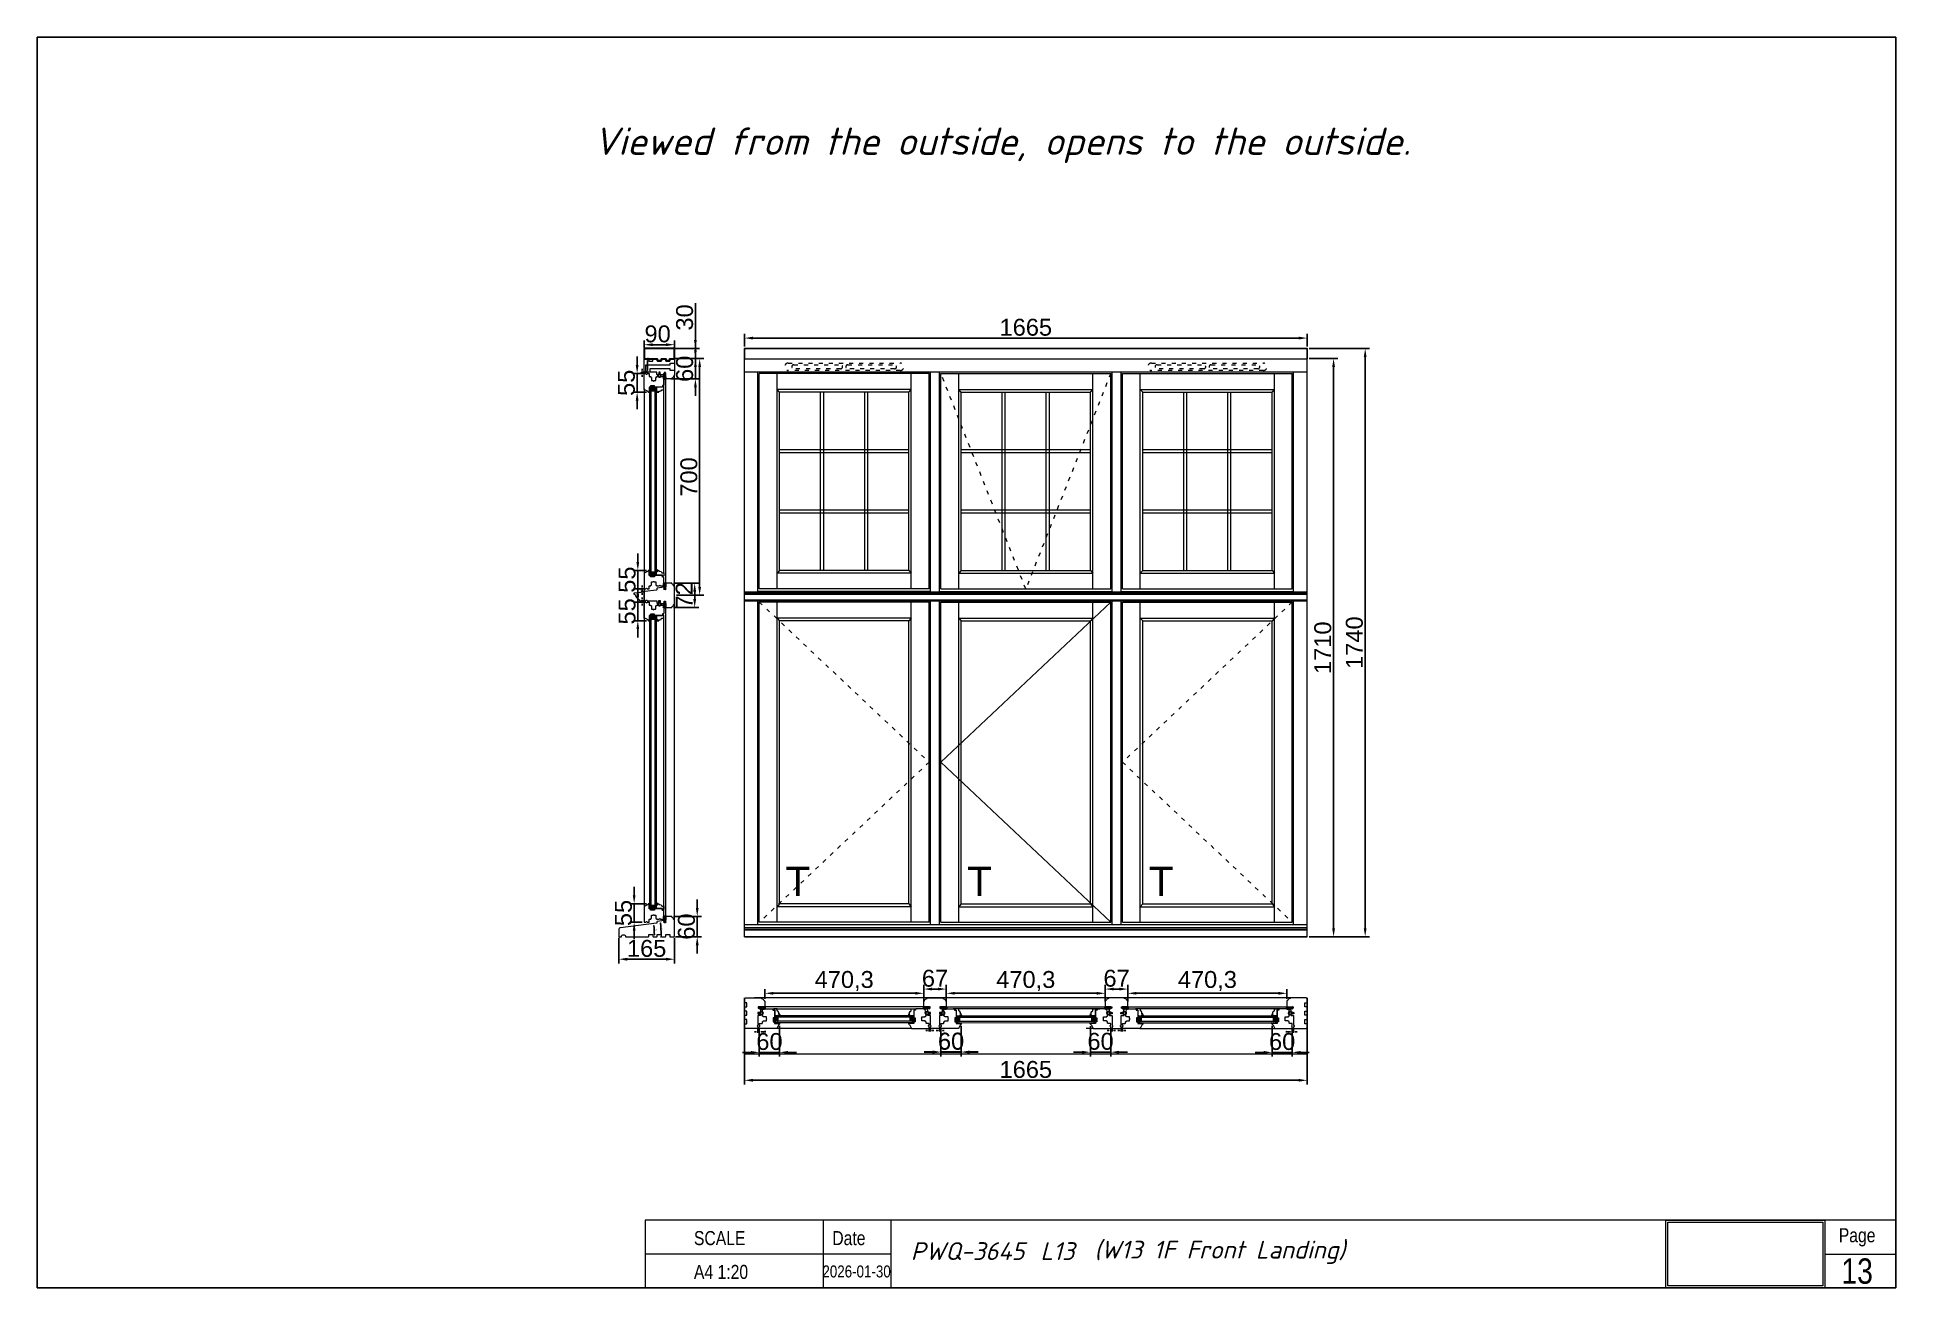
# Model space of a CAD drawing. Header units: millimetres. Extents: x 0 to 182016, y 11 to 3710.
# Drawn here: x 73216 to 78715, y 11 to 3710 of the extents above; entities that cross this region are included whole.
import ezdxf

# ---------------------------------------------------------------- set-up
doc = ezdxf.new("R2010")
doc.units = ezdxf.units.MM
doc.linetypes.add('ACAD_ISO03W100', pattern=[30, 12, -18])
for name, color, linetype, lineweight in [('FIX varčių lankst.', 170, 'TRACKS', 13), ('Matmenys', 10, 'Continuous', 20), ('OTHER', 251, 'Continuous', 13), ('Stakta', 7, 'Continuous', 25), ('Testinės profilio linijos', 7, 'Continuous', 5)]:
    doc.layers.add(name, color=color, linetype=linetype, lineweight=lineweight)
doc.layers.add('Stiklo paketas', color=7, linetype='Continuous')
doc.styles.add('ROMANS', font='stylu.ttf', dxfattribs={"oblique": 15})
doc.styles.get("Standard").update_dxf_attribs({"font": 'arial.ttf'})
doc.linetypes.add('TRACKS', pattern='A,3.81,[130,ltypeshp.shx,S=6.35,R=0,X=0,Y=0],3.81', length=7.62)
doc.dimstyles.new('2', dxfattribs={"dimscale": 2, "dimtxt": 2.5, "dimasz": 2.5, "dimexe": 1.25, "dimexo": 0.625, "dimtad": 1, "dimtxsty": 'Standard', "dimcen": 2.5, "dimadec": 0, "dimazin": 0, "dimtfac": 1, "dimtmove": 0, "dimatfit": 3, "dimfxl": 1, "dimarcsym": 0})
doc.dimstyles.new('Padidinti matmenys', dxfattribs={"dimscale": 10, "dimtxt": 5, "dimasz": 2.5, "dimexe": 1.25, "dimexo": 0.625, "dimtad": 1, "dimdec": 1, "dimtxsty": 'Standard', "dimcen": 2.5, "dimadec": 0, "dimazin": 0, "dimtfac": 1, "dimtdec": 1, "dimtmove": 0, "dimatfit": 3, "dimfxl": 1, "dimarcsym": 0})
picture_1 = doc.add_image_def('image1.jpeg', size_in_pixel=(1233, 506))

msp = doc.modelspace()

# ---------------------------------------------------------------- texts
at = {"lineweight": 0, "width": 0.8}
for s, p in [('SCALE', (75158.7327977, 137.2134153)), ('Date', (75568.1241747, 137.2134153)), ('Page', (78546.0395046, 145.6096254)), ('A4 1:20', (75158.7327977, 37.2009752))]:
    msp.add_text(s, height=41.62239482, dxfattribs=at).set_placement(p)
at = {"color": 1, "lineweight": 0, "width": 0.8}
msp.add_text('13', height=74.92031068, dxfattribs=at).set_placement((78553.7824968, 22.9923243))
at = {"lineweight": 0, "insert": (74861.7347177, 3443.1762634), "char_height": 80.838163663, "attachment_point": 1, "style": 'ROMANS'}
msp.add_mtext('{\\fISOCPEUR|b0|i0|c186|p34;Viewed from the outside, opens to the outside.}', dxfattribs=at)
at = {"color": 0, "lineweight": 0, "char_height": 52.538446824, "attachment_point": 1, "style": 'ROMANS'}
for s, insert, width in [('{\\fISOCPEUR|b0|i0|c186|p34;\\C256;L13 }', (76183.7887711, 145.8257351), 130.666239348), ('{\\fISOCPEUR|b0|i0|c186|p34;\\C256;(W13 1F Front Landing) }', (76343.4605704, 150.0321815), 1707.405476263)]:
    msp.add_mtext(s, dxfattribs=dict(at, insert=insert, width=width))
at = {"layer": 'Matmenys', "color": 0}
for p in [(75429.4362463, 1170.0751524), (75966.7418098, 1170.0751524), (76504.0473732, 1170.0751524)]:
    msp.add_text('T', height=86.4, dxfattribs=at).set_placement(p)

# ---------------------------------------------------------------- blocks, each defined once
blk = doc.blocks.new('Užsakymo nr')
at = {"color": 0, "lineweight": 0, "insert": (5198.7, 20217.8), "char_height": 52.538, "width": 1187.405, "attachment_point": 1, "style": 'ROMANS'}
blk.add_mtext('{\\fISOCPEUR|b0|i0|c0|p34;\\C256;PWQ-3645}', dxfattribs=at)
blk = doc.blocks.new('Date')
at = {"lineweight": 0, "width": 0.8}
blk.add_text('2026-01-30', height=35.38, dxfattribs=at).set_placement((4937.1, 20113.7))
blk = doc.blocks.new('*D1732')
at = {"layer": 'Defpoints', "color": 0, "transparency": 16777216}
for p in [(75019.8, 2759.5), (75014.3, 2719.5), (75021.8, 2719.5)]:
    blk.add_point(p, dxfattribs=at)
at = {"layer": 'Matmenys', "color": 0, "lineweight": -2, "transparency": 16777216}
for p, q in [((75021, 2759.5), (75024.3, 2759.5)), ((75021.8, 2754.5), (75021.8, 2724.5)), ((75015.5, 2719.5), (75024.3, 2719.5))]:
    blk.add_line(p, q, dxfattribs=at)
at = {"layer": 'Matmenys', "color": 0, "transparency": 16777216}
for points in [[(75020.9, 2754.5), (75022.6, 2754.5), (75021.8, 2759.5)], [(75020.9, 2724.5), (75022.6, 2724.5), (75021.8, 2719.5)]]:
    blk.add_solid(points, dxfattribs=at)
at = {"layer": 'Matmenys', "color": 0, "lineweight": 5, "transparency": 16777216, "insert": (75018, 2739.5), "char_height": 5, "attachment_point": 5, "rotation": 90}
blk.add_mtext('40', dxfattribs=at)
blk = doc.blocks.new('*D1733')
at = {"color": 0, "lineweight": -2, "transparency": 16777216}
for p, q in [((75163.1, 2784.5), (75163.1, 2809.5)), ((75099, 2759.5), (75175.6, 2759.5)), ((75163.1, 2759.5), (75163.1, 2699.5)), ((75090.5, 2699.5), (75175.6, 2699.5)), ((75163.1, 2674.5), (75163.1, 2649.5))]:
    blk.add_line(p, q, dxfattribs=at)
at = {"color": 0, "transparency": 16777216}
for points in [[(75159, 2784.5), (75167.3, 2784.5), (75163.1, 2759.5)], [(75159, 2674.5), (75167.3, 2674.5), (75163.1, 2699.5)]]:
    blk.add_solid(points, dxfattribs=at)
at = {"layer": 'Defpoints', "color": 0, "transparency": 16777216}
for p in [(75092.8, 2759.5), (75084.3, 2699.5), (75163.1, 2699.5)]:
    blk.add_point(p, dxfattribs=at)
at = {"color": 0, "lineweight": 5, "transparency": 16777216, "insert": (75131.4, 2729.5), "char_height": 50, "attachment_point": 5, "rotation": 90}
blk.add_mtext('60', dxfattribs=at)
blk = doc.blocks.new('*D1734')
at = {"color": 0, "lineweight": -2, "transparency": 16777216}
for p, q in [((74990.7, 2740.5), (74990.7, 2765.5)), ((75016.8, 2715.5), (74978.2, 2715.5)), ((74990.7, 2660.5), (74990.7, 2715.5)), ((75018.5, 2660.5), (74978.2, 2660.5)), ((74990.7, 2635.5), (74990.7, 2610.5))]:
    blk.add_line(p, q, dxfattribs=at)
at = {"color": 0, "transparency": 16777216}
for points in [[(74986.5, 2740.5), (74994.9, 2740.5), (74990.7, 2715.5)], [(74986.5, 2635.5), (74994.9, 2635.5), (74990.7, 2660.5)]]:
    blk.add_solid(points, dxfattribs=at)
at = {"layer": 'Defpoints', "color": 0, "transparency": 16777216}
for p in [(74990.7, 2715.5), (75023, 2715.5), (75024.8, 2660.5)]:
    blk.add_point(p, dxfattribs=at)
at = {"color": 0, "lineweight": 5, "transparency": 16777216, "insert": (74959, 2688), "char_height": 50, "attachment_point": 5, "rotation": 90}
blk.add_mtext('55', dxfattribs=at)
blk = doc.blocks.new('*D1735')
at = {"color": 0, "lineweight": -2, "transparency": 16777216}
for p, q in [((75011.3, 2791.2), (75011.3, 2813.2)), ((75101.3, 2791.2), (75101.3, 2813.2)), ((75036.3, 2800.7), (75076.3, 2800.7))]:
    blk.add_line(p, q, dxfattribs=at)
at = {"color": 0, "transparency": 16777216}
for points in [[(75036.3, 2804.9), (75036.3, 2796.6), (75011.3, 2800.7)], [(75076.3, 2804.9), (75076.3, 2796.6), (75101.3, 2800.7)]]:
    blk.add_solid(points, dxfattribs=at)
at = {"layer": 'Defpoints', "color": 0, "transparency": 16777216}
for p in [(75011.3, 2784.9), (75101.3, 2800.7), (75101.3, 2784.9)]:
    blk.add_point(p, dxfattribs=at)
at = {"color": 0, "lineweight": 5, "transparency": 16777216, "insert": (75051.3, 2832.5), "char_height": 50, "attachment_point": 5}
blk.add_mtext('90', dxfattribs=at)
blk = doc.blocks.new('*D1736')
at = {"layer": 'Defpoints', "color": 0, "transparency": 16777216}
for p in [(75005.1, 2715.5), (75014.3, 2719.5), (75014.5, 2715.5)]:
    blk.add_point(p, dxfattribs=at)
at = {"layer": 'Matmenys', "color": 0, "lineweight": -2, "transparency": 16777216}
for p, q in [((75013, 2719.5), (75002.6, 2719.5)), ((75013.3, 2715.5), (75002.6, 2715.5)), ((75005.1, 2724.5), (75005.1, 2729.5)), ((75005.1, 2719.5), (75005.1, 2715.5)), ((75005.1, 2710.5), (75005.1, 2705.5))]:
    blk.add_line(p, q, dxfattribs=at)
at = {"layer": 'Matmenys', "color": 0, "transparency": 16777216}
for points in [[(75004.3, 2724.5), (75005.9, 2724.5), (75005.1, 2719.5)], [(75004.3, 2710.5), (75005.9, 2710.5), (75005.1, 2715.5)]]:
    blk.add_solid(points, dxfattribs=at)
at = {"layer": 'Matmenys', "color": 0, "lineweight": 5, "transparency": 16777216, "insert": (75001.3, 2717.5), "char_height": 5, "attachment_point": 5, "rotation": 90}
blk.add_mtext('4', dxfattribs=at)
blk = doc.blocks.new('Qlon3053')
at = {"layer": 'Matmenys'}
h = blk.add_hatch(dxfattribs=at)
h.set_pattern_fill('ANSI37', color=252, scale=0.5, angle=-180, style=0)
edge = h.paths.add_edge_path()
edge.add_arc((271882.7, 13480.7), 0.1, 0, 90)
edge.add_line((271882.7, 13480.8), (271881.1, 13480.8))
edge.add_arc((271881.1, 13481), 0.25, 90, 270, ccw=False)
edge.add_line((271881.1, 13481.3), (271883.2, 13481.3))
edge.add_arc((271883.2, 13481.2), 0.1, 0, 90, ccw=False)
edge.add_line((271883.3, 13481.2), (271883.4, 13481.2))
edge.add_line((271883.4, 13481.2), (271883.4, 13483.2))
edge.add_spline(control_points=[(271883.4, 13483.2), (271883.3, 13483.3), (271883.3, 13483.3), (271883.3, 13483.4), (271883.3, 13483.4), (271883.3, 13483.5), (271883.3, 13483.5), (271883.2, 13483.5), (271883.2, 13483.5), (271883.1, 13483.5), (271883, 13483.5), (271882.8, 13483.5), (271882.6, 13483.5), (271882.1, 13483.5), (271881.9, 13483.4), (271881.5, 13483.4), (271881.3, 13483.4), (271880.7, 13483.4), (271880.3, 13483.4), (271879.6, 13483.3), (271879.2, 13483.3), (271878.6, 13483.1), (271878.4, 13483.1), (271878, 13482.9), (271877.8, 13482.8), (271877.5, 13482.6), (271877.3, 13482.4), (271877.1, 13482.2), (271877, 13482), (271876.8, 13481.7), (271876.8, 13481.6), (271876.7, 13481.3), (271876.7, 13481.1), (271876.8, 13480.5), (271876.9, 13480.1), (271877.1, 13479.2), (271877.2, 13478.8), (271877.5, 13477.7), (271877.7, 13477.1), (271877.9, 13476.1), (271877.9, 13475.8), (271878, 13475.2), (271878, 13474.8), (271878, 13474.3), (271877.9, 13474), (271877.8, 13473.6), (271877.7, 13473.5), (271877.5, 13473.2), (271877.4, 13473), (271877.3, 13472.7), (271877.2, 13472.5), (271877.1, 13472.2), (271877.1, 13472), (271877.1, 13471.6), (271877.1, 13471.5), (271877.2, 13471.3), (271877.2, 13471.2), (271877.4, 13471.1), (271877.4, 13471), (271877.7, 13470.9), (271878, 13470.8), (271878.5, 13470.8), (271878.8, 13470.7), (271879.4, 13470.7), (271879.7, 13470.7), (271880.2, 13470.7), (271880.5, 13470.7), (271880.9, 13470.7), (271881.1, 13470.7), (271881.4, 13470.7), (271881.6, 13470.7), (271881.9, 13470.6), (271882, 13470.6), (271882.2, 13470.5), (271882.3, 13470.5), (271882.5, 13470.4), (271882.5, 13470.3), (271882.6, 13470.2), (271882.6, 13470.1), (271882.7, 13470), (271882.7, 13470), (271882.8, 13469.9), (271882.8, 13469.8), (271882.8, 13469.8)], knot_values=[0, 0, 0, 0, 0.224507, 0.224507, 0.377043, 0.377043, 0.52958, 0.52958, 0.808298, 0.808298, 1.087015, 1.087015, 1.624441, 1.624441, 2.161868, 2.161868, 2.699294, 2.699294, 3.774146, 3.774146, 5.033441, 5.033441, 5.86563, 5.86563, 6.506014, 6.506014, 7.146398, 7.146398, 7.799624, 7.799624, 8.35632, 8.35632, 8.913016, 8.913016, 10.239934, 10.239934, 11.566852, 11.566852, 13.597076, 13.597076, 14.458218, 14.458218, 15.319359, 15.319359, 15.985602, 15.985602, 16.506102, 16.506102, 17.026602, 17.026602, 17.547102, 17.547102, 18.167245, 18.167245, 18.717626, 18.717626, 19.146577, 19.146577, 19.575527, 19.575527, 20.389825, 20.389825, 21.204123, 21.204123, 21.965545, 21.965545, 22.726967, 22.726967, 23.222907, 23.222907, 23.718847, 23.718847, 24.018441, 24.018441, 24.25493, 24.25493, 24.411999, 24.411999, 24.550107, 24.550107, 24.688215, 24.688215, 24.809912, 24.809912, 24.809912, 24.809912], degree=3, periodic=0)
edge.add_line((271882.8, 13469.8), (271882.8, 13480.7))
for p, q in [((271883.2, 13481.3), (271881.1, 13481.3)), ((271882.7, 13480.8), (271881.1, 13480.8)), ((271882.8, 13465.8), (271882.8, 13480.7)), ((271883.3, 13465.9), (271883.3, 13481.2)), ((271883.3, 13481.2), (271883.4, 13481.2)), ((271878.4, 13466), (271878.5, 13467)), ((271882.8, 13465.3), (271878.4, 13466)), ((271881.8, 13466.5), (271878.5, 13467)), ((271881.7, 13466), (271881.8, 13466.5)), ((271882.8, 13465.8), (271881.7, 13466)), ((271882.8, 13465.2), (271882.8, 13465.3)), ((271883.3, 13465.2), (271882.8, 13465.2)), ((271884.3, 13467), (271883.3, 13465.9)), ((271884.3, 13466.3), (271883.3, 13465.2)), ((271884.3, 13466.3), (271884.3, 13467))]:
    blk.add_line(p, q)
at = {"color": 1}
for p, q in [((271883.4, 13483.2), (271883.4, 13467.9)), ((271883.6, 13483.2), (271883.6, 13467.9)), ((271882.5, 13469.7), (271882.5, 13467.9))]:
    blk.add_line(p, q, dxfattribs=at)
for centre, radius, start, end in [((271881.1, 13481), 0.25, 90, 270), ((271882.7, 13480.7), 0.1, 0, 90), ((271883.2, 13481.2), 0.1, 0, 90)]:
    blk.add_arc(centre, radius, start, end)
blk.add_spline([(271883.6, 13483.2), (271883.5, 13483.6), (271882.2, 13483.8), (271877.6, 13483), (271876.6, 13481.9), (271876.7, 13479.7), (271877.1, 13478.1), (271877.6, 13475.9), (271877.5, 13473.9), (271877.1, 13473), (271876.9, 13471.1), (271879.7, 13470.4), (271881.2, 13470.4), (271881.9, 13470.3), (271882.3, 13470), (271882.5, 13469.7)], degree=3, dxfattribs=at)
blk.add_open_spline([(271883.4, 13483.2), (271883.3, 13483.3), (271883.3, 13483.3), (271883.3, 13483.4), (271883.3, 13483.4), (271883.3, 13483.5), (271883.3, 13483.5), (271883.2, 13483.5), (271883.2, 13483.5), (271883.1, 13483.5), (271883, 13483.5), (271882.8, 13483.5), (271882.6, 13483.5), (271882.1, 13483.5), (271881.9, 13483.4), (271881.5, 13483.4), (271881.3, 13483.4), (271880.7, 13483.4), (271880.3, 13483.4), (271879.6, 13483.3), (271879.2, 13483.3), (271878.6, 13483.1), (271878.4, 13483.1), (271878, 13482.9), (271877.8, 13482.8), (271877.5, 13482.6), (271877.3, 13482.4), (271877.1, 13482.2), (271877, 13482), (271876.8, 13481.7), (271876.8, 13481.6), (271876.7, 13481.3), (271876.7, 13481.1), (271876.8, 13480.5), (271876.9, 13480.1), (271877.1, 13479.2), (271877.2, 13478.8), (271877.5, 13477.7), (271877.7, 13477.1), (271877.9, 13476.1), (271877.9, 13475.8), (271878, 13475.2), (271878, 13474.8), (271878, 13474.3), (271877.9, 13474), (271877.8, 13473.6), (271877.7, 13473.5), (271877.5, 13473.2), (271877.4, 13473), (271877.3, 13472.7), (271877.2, 13472.5), (271877.1, 13472.2), (271877.1, 13472), (271877.1, 13471.6), (271877.1, 13471.5), (271877.2, 13471.3), (271877.2, 13471.2), (271877.4, 13471.1), (271877.4, 13471), (271877.7, 13470.9), (271878, 13470.8), (271878.5, 13470.8), (271878.8, 13470.7), (271879.4, 13470.7), (271879.7, 13470.7), (271880.2, 13470.7), (271880.5, 13470.7), (271880.9, 13470.7), (271881.1, 13470.7), (271881.4, 13470.7), (271881.6, 13470.7), (271881.9, 13470.6), (271882, 13470.6), (271882.2, 13470.5), (271882.3, 13470.5), (271882.5, 13470.4), (271882.5, 13470.3), (271882.6, 13470.2), (271882.6, 13470.1), (271882.7, 13470), (271882.7, 13470), (271882.8, 13469.9), (271882.8, 13469.8), (271882.8, 13469.8)], degree=3, knots=[0, 0, 0, 0, 0.224507, 0.224507, 0.377043, 0.377043, 0.52958, 0.52958, 0.808298, 0.808298, 1.087015, 1.087015, 1.624441, 1.624441, 2.161868, 2.161868, 2.699294, 2.699294, 3.774146, 3.774146, 5.033441, 5.033441, 5.86563, 5.86563, 6.506014, 6.506014, 7.146398, 7.146398, 7.799624, 7.799624, 8.35632, 8.35632, 8.913016, 8.913016, 10.239934, 10.239934, 11.566852, 11.566852, 13.597076, 13.597076, 14.458218, 14.458218, 15.319359, 15.319359, 15.985602, 15.985602, 16.506102, 16.506102, 17.026602, 17.026602, 17.547102, 17.547102, 18.167245, 18.167245, 18.717626, 18.717626, 19.146577, 19.146577, 19.575527, 19.575527, 20.389825, 20.389825, 21.204123, 21.204123, 21.965545, 21.965545, 22.726967, 22.726967, 23.222907, 23.222907, 23.718847, 23.718847, 24.018441, 24.018441, 24.25493, 24.25493, 24.411999, 24.411999, 24.550107, 24.550107, 24.688215, 24.688215, 24.809912, 24.809912, 24.809912, 24.809912], dxfattribs=at)
blk = doc.blocks.new('*D1737')
at = {"layer": 'Defpoints', "color": 0, "transparency": 16777216}
for p in [(75013, 1084.8), (75038.3, 1049.6), (75041.5, 1062.4), (75048.4, 1089.1), (75049.3, 1049.6)]:
    blk.add_point(p, dxfattribs=at)
at = {"layer": 'Matmenys', "color": 0, "lineweight": -2, "transparency": 16777216}
blk.add_arc((74726.8, 1049.6), 315, 0.9094, 6.0906, dxfattribs=at)
at = {"layer": 'Matmenys', "color": 0, "transparency": 16777216}
for points in [[(75039.2, 1083), (75040.8, 1083.1), (75039.4, 1088)], [(75042.6, 1054.6), (75040.9, 1054.6), (75041.8, 1049.6)]]:
    blk.add_solid(points, dxfattribs=at)
at = {"layer": 'Matmenys', "color": 0, "lineweight": 5, "transparency": 16777216, "insert": (75044.9, 1069.1), "char_height": 5, "attachment_point": 5, "rotation": 273.5}
blk.add_mtext('7°', dxfattribs=at)
blk = doc.blocks.new('*D1738')
at = {"layer": 'Defpoints', "color": 0, "transparency": 16777216}
for p in [(75050.2, 1094.7), (75061.6, 1065), (75063.3, 1049.6), (75070.8, 1097.2), (75074.3, 1049.6)]:
    blk.add_point(p, dxfattribs=at)
at = {"layer": 'Matmenys', "color": 0, "lineweight": -2, "transparency": 16777216}
blk.add_line((75062, 1049.6), (75059.5, 1049.6), dxfattribs=at)
blk.add_arc((74683.1, 1049.6), 378.8, 0.7562, 6.2438, dxfattribs=at)
at = {"layer": 'Matmenys', "color": 0, "transparency": 16777216}
for points in [[(75058.9, 1090.7), (75060.5, 1090.9), (75059.1, 1095.8)], [(75062.8, 1054.6), (75061.1, 1054.6), (75062, 1049.6)]]:
    blk.add_solid(points, dxfattribs=at)
at = {"layer": 'Matmenys', "color": 0, "lineweight": 5, "transparency": 16777216, "insert": (75065, 1073), "char_height": 5, "attachment_point": 5, "rotation": 273.5}
blk.add_mtext('7°', dxfattribs=at)
blk = doc.blocks.new('*D2094')
at = {"color": 0, "lineweight": -2, "transparency": 16777216}
for p, q in [((74981.9, 1172.2), (74981.9, 1197.2)), ((75018.5, 1147.2), (74969.4, 1147.2)), ((74981.9, 1092.2), (74981.9, 1147.2)), ((75006, 1092.2), (74969.4, 1092.2)), ((74981.9, 1067.2), (74981.9, 1042.2))]:
    blk.add_line(p, q, dxfattribs=at)
at = {"color": 0, "transparency": 16777216}
for points in [[(74977.8, 1172.2), (74986.1, 1172.2), (74981.9, 1147.2)], [(74977.8, 1067.2), (74986.1, 1067.2), (74981.9, 1092.2)]]:
    blk.add_solid(points, dxfattribs=at)
at = {"layer": 'Defpoints', "color": 0, "transparency": 16777216}
for p in [(74981.9, 1147.2), (75024.8, 1147.2), (75012.3, 1092.2)]:
    blk.add_point(p, dxfattribs=at)
at = {"color": 0, "lineweight": 5, "transparency": 16777216, "insert": (74950.3, 1119.7), "char_height": 50, "attachment_point": 5, "rotation": 90}
blk.add_mtext('55', dxfattribs=at)
blk = doc.blocks.new('*D1712')
at = {"layer": 'Defpoints', "color": 0, "transparency": 16777216}
for p in [(75005.1, 2070.8), (75013, 2070.8), (75014.7, 2078.2)]:
    blk.add_point(p, dxfattribs=at)
at = {"layer": 'Matmenys', "color": 0, "lineweight": -2, "transparency": 16777216}
for p, q in [((75013.5, 2078.2), (75002.6, 2078.2)), ((75011.8, 2070.8), (75002.6, 2070.8)), ((75005.1, 2083.2), (75005.1, 2088.2)), ((75005.1, 2078.2), (75005.1, 2070.8)), ((75005.1, 2065.8), (75005.1, 2060.8))]:
    blk.add_line(p, q, dxfattribs=at)
at = {"layer": 'Matmenys', "color": 0, "transparency": 16777216}
for points in [[(75004.3, 2083.2), (75005.9, 2083.2), (75005.1, 2078.2)], [(75004.3, 2065.8), (75005.9, 2065.8), (75005.1, 2070.8)]]:
    blk.add_solid(points, dxfattribs=at)
at = {"layer": 'Matmenys', "color": 0, "lineweight": 5, "transparency": 16777216, "insert": (75000.9, 2074.5), "char_height": 5, "attachment_point": 5, "rotation": 90}
blk.add_mtext('7,45', dxfattribs=at)
blk = doc.blocks.new('*D1713')
at = {"layer": 'Defpoints', "color": 0, "transparency": 16777216}
for p in [(75005.1, 2039.4), (75014.3, 2043.4), (75014.5, 2039.4)]:
    blk.add_point(p, dxfattribs=at)
at = {"layer": 'Matmenys', "color": 0, "lineweight": -2, "transparency": 16777216}
for p, q in [((75013, 2043.4), (75002.6, 2043.4)), ((75013.3, 2039.4), (75002.6, 2039.4)), ((75005.1, 2048.4), (75005.1, 2053.4)), ((75005.1, 2043.4), (75005.1, 2039.4)), ((75005.1, 2034.4), (75005.1, 2029.4))]:
    blk.add_line(p, q, dxfattribs=at)
at = {"layer": 'Matmenys', "color": 0, "transparency": 16777216}
for points in [[(75004.3, 2048.4), (75005.9, 2048.4), (75005.1, 2043.4)], [(75004.3, 2034.4), (75005.9, 2034.4), (75005.1, 2039.4)]]:
    blk.add_solid(points, dxfattribs=at)
at = {"layer": 'Matmenys', "color": 0, "lineweight": 5, "transparency": 16777216, "insert": (75001.3, 2041.4), "char_height": 5, "attachment_point": 5, "rotation": 90}
blk.add_mtext('4', dxfattribs=at)
blk = doc.blocks.new('*D2083')
at = {"color": 0, "lineweight": -2, "transparency": 16777216}
for p, q in [((75104.5, 2759.5), (75188.1, 2759.5)), ((75175.6, 2084.4), (75175.6, 2734.5)), ((75107.5, 2059.4), (75188.1, 2059.4))]:
    blk.add_line(p, q, dxfattribs=at)
at = {"color": 0, "transparency": 16777216}
for points in [[(75171.5, 2734.5), (75179.8, 2734.5), (75175.6, 2759.5)], [(75171.5, 2084.4), (75179.8, 2084.4), (75175.6, 2059.4)]]:
    blk.add_solid(points, dxfattribs=at)
at = {"layer": 'Defpoints', "color": 0, "transparency": 16777216}
for p in [(75098.3, 2759.5), (75175.6, 2759.5), (75101.3, 2059.4)]:
    blk.add_point(p, dxfattribs=at)
at = {"color": 0, "lineweight": 5, "transparency": 16777216, "insert": (75143.9, 2409.4), "char_height": 50, "attachment_point": 5, "rotation": 90}
blk.add_mtext('700', dxfattribs=at)
blk = doc.blocks.new('*D2084')
at = {"color": 0, "lineweight": -2, "transparency": 16777216}
for p, q in [((75098.5, 2095.4), (75173.5, 2095.4)), ((75161, 2070.4), (75161, 2048.4)), ((75098.5, 2023.4), (75173.5, 2023.4))]:
    blk.add_line(p, q, dxfattribs=at)
at = {"color": 0, "transparency": 16777216}
for points in [[(75156.9, 2070.4), (75165.2, 2070.4), (75161, 2095.4)], [(75156.9, 2048.4), (75165.2, 2048.4), (75161, 2023.4)]]:
    blk.add_solid(points, dxfattribs=at)
at = {"layer": 'Defpoints', "color": 0, "transparency": 16777216}
for p in [(75092.3, 2095.4), (75092.3, 2023.4), (75161, 2023.4)]:
    blk.add_point(p, dxfattribs=at)
at = {"color": 0, "lineweight": 5, "transparency": 16777216, "insert": (75129.7, 2059.4), "char_height": 50, "attachment_point": 5, "rotation": 90}
blk.add_mtext('72', dxfattribs=at)
blk = doc.blocks.new('*D2085')
at = {"color": 0, "lineweight": -2, "transparency": 16777216}
for p, q in [((75007, 2039.4), (74980.2, 2039.4)), ((74992.7, 2064.4), (74992.7, 2089.4)), ((74992.7, 2039.4), (74992.7, 1984.4)), ((75018.5, 1984.4), (74980.2, 1984.4)), ((74992.7, 1959.4), (74992.7, 1934.4))]:
    blk.add_line(p, q, dxfattribs=at)
at = {"color": 0, "transparency": 16777216}
for points in [[(74988.5, 2064.4), (74996.8, 2064.4), (74992.7, 2039.4)], [(74988.5, 1959.4), (74996.8, 1959.4), (74992.7, 1984.4)]]:
    blk.add_solid(points, dxfattribs=at)
at = {"layer": 'Defpoints', "color": 0, "transparency": 16777216}
for p in [(75013.3, 2039.4), (74992.7, 1984.4), (75024.8, 1984.4)]:
    blk.add_point(p, dxfattribs=at)
at = {"color": 0, "lineweight": 5, "transparency": 16777216, "insert": (74961, 2011.9), "char_height": 50, "attachment_point": 5, "rotation": 90}
blk.add_mtext('55', dxfattribs=at)
blk = doc.blocks.new('*D2086')
at = {"color": 0, "lineweight": -2, "transparency": 16777216}
for p, q in [((74992.7, 2158.2), (74992.7, 2183.2)), ((75018.5, 2133.2), (74980.2, 2133.2)), ((74992.7, 2078.2), (74992.7, 2133.2)), ((75007.2, 2078.2), (74980.2, 2078.2)), ((74992.7, 2053.2), (74992.7, 2028.2))]:
    blk.add_line(p, q, dxfattribs=at)
at = {"color": 0, "transparency": 16777216}
for points in [[(74988.5, 2158.2), (74996.8, 2158.2), (74992.7, 2133.2)], [(74988.5, 2053.2), (74996.8, 2053.2), (74992.7, 2078.2)]]:
    blk.add_solid(points, dxfattribs=at)
at = {"layer": 'Defpoints', "color": 0, "transparency": 16777216}
for p in [(74992.7, 2133.2), (75024.8, 2133.2), (75013.5, 2078.2)]:
    blk.add_point(p, dxfattribs=at)
at = {"color": 0, "lineweight": 5, "transparency": 16777216, "insert": (74961, 2105.7), "char_height": 50, "attachment_point": 5, "rotation": 90}
blk.add_mtext('55', dxfattribs=at)
blk = doc.blocks.new('*D1714')
at = {"color": 0, "lineweight": -2, "transparency": 16777216}
for p, q in [((75168.5, 1134.4), (75168.5, 1159.4)), ((75098.5, 1109.4), (75181, 1109.4)), ((75168.5, 1109.4), (75168.5, 1049.4)), ((75104.5, 1049.4), (75181, 1049.4)), ((75168.5, 1024.4), (75168.5, 999.4))]:
    blk.add_line(p, q, dxfattribs=at)
at = {"color": 0, "transparency": 16777216}
for points in [[(75164.3, 1134.4), (75172.6, 1134.4), (75168.5, 1109.4)], [(75164.3, 1024.4), (75172.6, 1024.4), (75168.5, 1049.4)]]:
    blk.add_solid(points, dxfattribs=at)
at = {"layer": 'Defpoints', "color": 0, "transparency": 16777216}
for p in [(75092.3, 1109.4), (75098.3, 1049.4), (75168.5, 1049.4)]:
    blk.add_point(p, dxfattribs=at)
at = {"color": 0, "lineweight": 5, "transparency": 16777216, "insert": (75136.7, 1079.4), "char_height": 50, "attachment_point": 5, "rotation": 90}
blk.add_mtext('60', dxfattribs=at)
blk = doc.blocks.new('*D1715')
at = {"color": 0, "lineweight": -2, "transparency": 16777216}
for p, q in [((75889.5, 775.3), (75889.5, 696.1)), ((75949.5, 785.5), (75949.5, 696.1)), ((75864.5, 708.6), (75839.5, 708.6)), ((75889.5, 708.6), (75949.5, 708.6)), ((75974.5, 708.6), (75999.5, 708.6))]:
    blk.add_line(p, q, dxfattribs=at)
at = {"color": 0, "transparency": 16777216}
for points in [[(75864.5, 712.8), (75864.5, 704.5), (75889.5, 708.6)], [(75974.5, 712.8), (75974.5, 704.5), (75949.5, 708.6)]]:
    blk.add_solid(points, dxfattribs=at)
at = {"layer": 'Defpoints', "color": 0, "transparency": 16777216}
for p in [(75889.5, 781.5), (75949.5, 791.8), (75949.5, 708.6)]:
    blk.add_point(p, dxfattribs=at)
at = {"color": 0, "lineweight": 5, "transparency": 16777216, "insert": (75919.5, 740.4), "char_height": 50, "attachment_point": 5}
blk.add_mtext('60', dxfattribs=at)
blk = doc.blocks.new('*D1746')
at = {"layer": 'Defpoints', "color": 0, "transparency": 16777216}
for p in [(75885.5, 781.3), (75889.5, 781.5), (75889.5, 771.6)]:
    blk.add_point(p, dxfattribs=at)
at = {"layer": 'Matmenys', "color": 0, "lineweight": -2, "transparency": 16777216}
for p, q in [((75880.5, 771.6), (75875.5, 771.6)), ((75885.5, 780), (75885.5, 769.1)), ((75885.5, 771.6), (75889.5, 771.6)), ((75889.5, 780.3), (75889.5, 769.1)), ((75894.5, 771.6), (75899.5, 771.6))]:
    blk.add_line(p, q, dxfattribs=at)
at = {"layer": 'Matmenys', "color": 0, "transparency": 16777216}
for points in [[(75880.5, 772.4), (75880.5, 770.8), (75885.5, 771.6)], [(75894.5, 772.4), (75894.5, 770.8), (75889.5, 771.6)]]:
    blk.add_solid(points, dxfattribs=at)
at = {"layer": 'Matmenys', "color": 0, "lineweight": 5, "transparency": 16777216, "insert": (75887.5, 775.3), "char_height": 5, "attachment_point": 5}
blk.add_mtext('4', dxfattribs=at)
blk = doc.blocks.new('*D1747')
at = {"color": 0, "lineweight": -2, "transparency": 16777216}
for p, q in [((75308.2, 2795.7), (75308.2, 2832.9)), ((75333.2, 2820.4), (76948.2, 2820.4)), ((76973.2, 2795.7), (76973.2, 2832.9))]:
    blk.add_line(p, q, dxfattribs=at)
at = {"color": 0, "transparency": 16777216}
for points in [[(75333.2, 2824.5), (75333.2, 2816.2), (75308.2, 2820.4)], [(76948.2, 2824.5), (76948.2, 2816.2), (76973.2, 2820.4)]]:
    blk.add_solid(points, dxfattribs=at)
at = {"layer": 'Defpoints', "color": 0, "transparency": 16777216}
for p in [(76973.2, 2820.4), (75308.2, 2789.5), (76973.2, 2789.5)]:
    blk.add_point(p, dxfattribs=at)
at = {"color": 0, "lineweight": 5, "transparency": 16777216, "insert": (76140.7, 2852.1), "char_height": 50, "attachment_point": 5}
blk.add_mtext('1665', dxfattribs=at)
blk = doc.blocks.new('*D1748')
at = {"layer": 'Defpoints', "color": 0, "transparency": 16777216}
for p in [(76422.8, 781.3), (76422.8, 771.7), (76426.8, 781.3)]:
    blk.add_point(p, dxfattribs=at)
at = {"layer": 'Matmenys', "color": 0, "lineweight": -2, "transparency": 16777216}
for p, q in [((76417.8, 771.7), (76412.8, 771.7)), ((76422.8, 780), (76422.8, 769.2)), ((76426.8, 771.7), (76422.8, 771.7)), ((76426.8, 780), (76426.8, 769.2)), ((76431.8, 771.7), (76436.8, 771.7))]:
    blk.add_line(p, q, dxfattribs=at)
at = {"layer": 'Matmenys', "color": 0, "transparency": 16777216}
for points in [[(76417.8, 772.6), (76417.8, 770.9), (76422.8, 771.7)], [(76431.8, 772.6), (76431.8, 770.9), (76426.8, 771.7)]]:
    blk.add_solid(points, dxfattribs=at)
at = {"layer": 'Matmenys', "color": 0, "transparency": 16777216, "insert": (76424.8, 775.5), "char_height": 5, "attachment_point": 5}
blk.add_mtext('4', dxfattribs=at)
blk = doc.blocks.new('*D1749')
at = {"layer": 'Defpoints', "color": 0, "transparency": 16777216}
for p in [(76391.8, 781.3), (76395.8, 781.3), (76395.8, 771.7)]:
    blk.add_point(p, dxfattribs=at)
at = {"layer": 'Matmenys', "color": 0, "lineweight": -2, "transparency": 16777216}
for p, q in [((76386.8, 771.7), (76381.8, 771.7)), ((76391.8, 780), (76391.8, 769.2)), ((76391.8, 771.7), (76395.8, 771.7)), ((76395.8, 780), (76395.8, 769.2)), ((76400.8, 771.7), (76405.8, 771.7))]:
    blk.add_line(p, q, dxfattribs=at)
at = {"layer": 'Matmenys', "color": 0, "transparency": 16777216}
for points in [[(76386.8, 772.6), (76386.8, 770.9), (76391.8, 771.7)], [(76400.8, 772.6), (76400.8, 770.9), (76395.8, 771.7)]]:
    blk.add_solid(points, dxfattribs=at)
at = {"layer": 'Matmenys', "color": 0, "transparency": 16777216, "insert": (76393.8, 775.5), "char_height": 5, "attachment_point": 5}
blk.add_mtext('4', dxfattribs=at)
blk = doc.blocks.new('*D2097')
at = {"color": 0, "lineweight": -2, "transparency": 16777216}
for p, q in [((76375.8, 857.6), (76375.8, 907.1)), ((76417.8, 894.6), (76400.8, 894.6)), ((76442.8, 857.6), (76442.8, 907.1))]:
    blk.add_line(p, q, dxfattribs=at)
at = {"color": 0, "transparency": 16777216}
for points in [[(76400.8, 898.8), (76400.8, 890.5), (76375.8, 894.6)], [(76417.8, 898.8), (76417.8, 890.5), (76442.8, 894.6)]]:
    blk.add_solid(points, dxfattribs=at)
at = {"layer": 'Defpoints', "color": 0, "transparency": 16777216}
for p in [(76375.8, 894.6), (76375.8, 851.3), (76442.8, 851.3)]:
    blk.add_point(p, dxfattribs=at)
at = {"color": 0, "lineweight": 5, "transparency": 16777216, "insert": (76409.3, 926.4), "char_height": 50, "attachment_point": 5}
blk.add_mtext('67', dxfattribs=at)
blk = doc.blocks.new('*D2098')
at = {"color": 0, "lineweight": -2, "transparency": 16777216}
for p, q in [((76331.8, 785), (76331.8, 695.5)), ((76391.8, 773), (76391.8, 695.5)), ((76306.8, 708), (76281.8, 708)), ((76331.8, 708), (76391.8, 708)), ((76416.8, 708), (76441.8, 708))]:
    blk.add_line(p, q, dxfattribs=at)
at = {"color": 0, "transparency": 16777216}
for points in [[(76306.8, 712.2), (76306.8, 703.9), (76331.8, 708)], [(76416.8, 712.2), (76416.8, 703.9), (76391.8, 708)]]:
    blk.add_solid(points, dxfattribs=at)
at = {"layer": 'Defpoints', "color": 0, "transparency": 16777216}
for p in [(76331.8, 791.3), (76391.8, 779.3), (76391.8, 708)]:
    blk.add_point(p, dxfattribs=at)
at = {"color": 0, "lineweight": 5, "transparency": 16777216, "insert": (76361.8, 739.8), "char_height": 50, "attachment_point": 5}
blk.add_mtext('60', dxfattribs=at)
blk = doc.blocks.new('*D1750')
at = {"color": 0, "lineweight": -2, "transparency": 16777216}
for p, q in [((75905.5, 865.5), (75905.5, 894.6)), ((75930.5, 882.1), (76350.8, 882.1)), ((76375.8, 865.5), (76375.8, 894.6))]:
    blk.add_line(p, q, dxfattribs=at)
at = {"color": 0, "transparency": 16777216}
for points in [[(75930.5, 886.3), (75930.5, 878), (75905.5, 882.1)], [(76350.8, 886.3), (76350.8, 878), (76375.8, 882.1)]]:
    blk.add_solid(points, dxfattribs=at)
at = {"layer": 'Defpoints', "color": 0, "transparency": 16777216}
for p in [(76375.8, 882.1), (75905.5, 859.3), (76375.8, 859.3)]:
    blk.add_point(p, dxfattribs=at)
at = {"color": 0, "lineweight": 5, "transparency": 16777216, "insert": (76140.6, 918.4), "char_height": 50, "attachment_point": 5}
blk.add_mtext('470,3', dxfattribs=at)
blk = doc.blocks.new('*D1739')
at = {"color": 0, "lineweight": -2, "transparency": 16777216}
for p, q in [((75308.2, 772), (75308.2, 612.3)), ((76973.2, 772), (76973.2, 612.3)), ((75333.2, 624.8), (76948.2, 624.8))]:
    blk.add_line(p, q, dxfattribs=at)
at = {"color": 0, "transparency": 16777216}
for points in [[(75333.2, 629), (75333.2, 620.7), (75308.2, 624.8)], [(76948.2, 629), (76948.2, 620.7), (76973.2, 624.8)]]:
    blk.add_solid(points, dxfattribs=at)
at = {"layer": 'Defpoints', "color": 0, "transparency": 16777216}
for p in [(75308.2, 778.3), (76973.2, 778.3), (76973.2, 624.8)]:
    blk.add_point(p, dxfattribs=at)
at = {"color": 0, "lineweight": 5, "transparency": 16777216, "insert": (76140.7, 656.6), "char_height": 50, "attachment_point": 5}
blk.add_mtext('1665', dxfattribs=at)
blk = doc.blocks.new('*D1740')
at = {"layer": 'Defpoints', "color": 0, "transparency": 16777216}
for p in [(75854.5, 781.3), (75858.5, 781.3), (75858.5, 771.7)]:
    blk.add_point(p, dxfattribs=at)
at = {"layer": 'Matmenys', "color": 0, "lineweight": -2, "transparency": 16777216}
for p, q in [((75849.5, 771.7), (75844.5, 771.7)), ((75854.5, 780), (75854.5, 769.2)), ((75854.5, 771.7), (75858.5, 771.7)), ((75858.5, 780), (75858.5, 769.2)), ((75863.5, 771.7), (75868.5, 771.7))]:
    blk.add_line(p, q, dxfattribs=at)
at = {"layer": 'Matmenys', "color": 0, "transparency": 16777216}
for points in [[(75849.5, 772.6), (75849.5, 770.9), (75854.5, 771.7)], [(75863.5, 772.6), (75863.5, 770.9), (75858.5, 771.7)]]:
    blk.add_solid(points, dxfattribs=at)
at = {"layer": 'Matmenys', "color": 0, "transparency": 16777216, "insert": (75856.5, 775.5), "char_height": 5, "attachment_point": 5}
blk.add_mtext('4', dxfattribs=at)
blk = doc.blocks.new('*D2095')
at = {"color": 0, "lineweight": -2, "transparency": 16777216}
for p, q in [((75838.5, 857.6), (75838.5, 907.1)), ((75863.5, 894.6), (75880.5, 894.6)), ((75905.5, 857.6), (75905.5, 907.1))]:
    blk.add_line(p, q, dxfattribs=at)
at = {"color": 0, "transparency": 16777216}
for points in [[(75863.5, 898.8), (75863.5, 890.5), (75838.5, 894.6)], [(75880.5, 898.8), (75880.5, 890.5), (75905.5, 894.6)]]:
    blk.add_solid(points, dxfattribs=at)
at = {"layer": 'Defpoints', "color": 0, "transparency": 16777216}
for p in [(75905.5, 894.6), (75838.5, 851.3), (75905.5, 851.3)]:
    blk.add_point(p, dxfattribs=at)
at = {"color": 0, "lineweight": 5, "transparency": 16777216, "insert": (75872, 926.4), "char_height": 50, "attachment_point": 5}
blk.add_mtext('67', dxfattribs=at)
blk = doc.blocks.new('*D1741')
at = {"color": 0, "lineweight": -2, "transparency": 16777216}
for p, q in [((75889.5, 773), (75889.5, 695.5)), ((75949.5, 785), (75949.5, 695.5)), ((75864.5, 708), (75839.5, 708)), ((75949.5, 708), (75889.5, 708)), ((75974.5, 708), (75999.5, 708))]:
    blk.add_line(p, q, dxfattribs=at)
at = {"color": 0, "transparency": 16777216}
for points in [[(75864.5, 712.2), (75864.5, 703.9), (75889.5, 708)], [(75974.5, 712.2), (75974.5, 703.9), (75949.5, 708)]]:
    blk.add_solid(points, dxfattribs=at)
at = {"layer": 'Defpoints', "color": 0, "transparency": 16777216}
for p in [(75889.5, 779.3), (75949.5, 791.3), (75889.5, 708)]:
    blk.add_point(p, dxfattribs=at)
at = {"color": 0, "lineweight": 5, "transparency": 16777216, "insert": (75919.5, 739.8), "char_height": 50, "attachment_point": 5}
blk.add_mtext('60', dxfattribs=at)
blk = doc.blocks.new('*D1742')
at = {"color": 0, "lineweight": -2, "transparency": 16777216}
for p, q in [((75368.2, 865.5), (75368.2, 894.6)), ((75813.5, 882.1), (75393.2, 882.1)), ((75838.5, 865.5), (75838.5, 894.6))]:
    blk.add_line(p, q, dxfattribs=at)
at = {"color": 0, "transparency": 16777216}
for points in [[(75393.2, 886.3), (75393.2, 878), (75368.2, 882.1)], [(75813.5, 886.3), (75813.5, 878), (75838.5, 882.1)]]:
    blk.add_solid(points, dxfattribs=at)
at = {"layer": 'Defpoints', "color": 0, "transparency": 16777216}
for p in [(75368.2, 882.1), (75368.2, 859.3), (75838.5, 859.3)]:
    blk.add_point(p, dxfattribs=at)
at = {"color": 0, "lineweight": 5, "transparency": 16777216, "insert": (75603.3, 918.4), "char_height": 50, "attachment_point": 5}
blk.add_mtext('470,3', dxfattribs=at)
blk = doc.blocks.new('*D2096')
at = {"color": 0, "lineweight": -2, "ltscale": 0.1, "transparency": 16777216}
for p, q in [((75163.1, 2814.5), (75163.1, 2923.4)), ((75103.2, 2789.5), (75175.6, 2789.5)), ((75103.2, 2759.5), (75175.6, 2759.5)), ((75163.1, 2759.5), (75163.1, 2789.5)), ((75163.1, 2734.5), (75163.1, 2709.5))]:
    blk.add_line(p, q, dxfattribs=at)
at = {"color": 0, "ltscale": 0.1, "transparency": 16777216}
for points in [[(75159, 2814.5), (75167.3, 2814.5), (75163.1, 2789.5)], [(75159, 2734.5), (75167.3, 2734.5), (75163.1, 2759.5)]]:
    blk.add_solid(points, dxfattribs=at)
at = {"layer": 'Defpoints', "color": 0, "ltscale": 0.1, "transparency": 16777216}
for p in [(75096.9, 2789.5), (75096.9, 2759.5), (75163.1, 2789.5)]:
    blk.add_point(p, dxfattribs=at)
at = {"color": 0, "ltscale": 0.1, "transparency": 16777216, "insert": (75131.3, 2881.4), "char_height": 50, "attachment_point": 5, "rotation": 90}
blk.add_mtext('30', dxfattribs=at)
blk = doc.blocks.new('*D1743')
at = {"color": 0, "lineweight": -2, "transparency": 16777216}
for p, q in [((75352.2, 775.3), (75352.2, 694.9)), ((75412.2, 785.5), (75412.2, 694.9)), ((75327.2, 707.4), (75302.2, 707.4)), ((75352.2, 707.4), (75412.2, 707.4)), ((75437.2, 707.4), (75462.2, 707.4))]:
    blk.add_line(p, q, dxfattribs=at)
at = {"color": 0, "transparency": 16777216}
for points in [[(75327.2, 711.6), (75327.2, 703.2), (75352.2, 707.4)], [(75437.2, 711.6), (75437.2, 703.2), (75412.2, 707.4)]]:
    blk.add_solid(points, dxfattribs=at)
at = {"layer": 'Defpoints', "color": 0, "transparency": 16777216}
for p in [(75352.2, 781.5), (75412.2, 791.8), (75412.2, 707.4)]:
    blk.add_point(p, dxfattribs=at)
at = {"color": 0, "lineweight": 5, "transparency": 16777216, "insert": (75382.2, 739.2), "char_height": 50, "attachment_point": 5}
blk.add_mtext('60', dxfattribs=at)
blk = doc.blocks.new('*D1744')
at = {"layer": 'Defpoints', "color": 0, "transparency": 16777216}
for p in [(75348.2, 781.3), (75352.2, 781.3), (75352.2, 767.9)]:
    blk.add_point(p, dxfattribs=at)
at = {"layer": 'Matmenys', "color": 0, "lineweight": -2, "transparency": 16777216}
for p, q in [((75348.2, 780), (75348.2, 765.4)), ((75352.2, 780), (75352.2, 765.4)), ((75343.2, 767.9), (75338.2, 767.9)), ((75348.2, 767.9), (75352.2, 767.9)), ((75357.2, 767.9), (75371.6, 767.9))]:
    blk.add_line(p, q, dxfattribs=at)
at = {"layer": 'Matmenys', "color": 0, "transparency": 16777216}
for points in [[(75343.2, 768.7), (75343.2, 767), (75348.2, 767.9)], [(75357.2, 768.7), (75357.2, 767), (75352.2, 767.9)]]:
    blk.add_solid(points, dxfattribs=at)
at = {"layer": 'Matmenys', "color": 0, "lineweight": 5, "transparency": 16777216, "insert": (75368.6, 771.6), "char_height": 5, "attachment_point": 5}
blk.add_mtext('4', dxfattribs=at)
blk = doc.blocks.new('*D1745')
at = {"color": 0, "lineweight": -2, "transparency": 16777216}
for p, q in [((76442.8, 865.5), (76442.8, 894.6)), ((76467.8, 882.1), (76888.1, 882.1)), ((76913.1, 865.5), (76913.1, 894.6))]:
    blk.add_line(p, q, dxfattribs=at)
at = {"color": 0, "transparency": 16777216}
for points in [[(76467.8, 886.3), (76467.8, 878), (76442.8, 882.1)], [(76888.1, 886.3), (76888.1, 878), (76913.1, 882.1)]]:
    blk.add_solid(points, dxfattribs=at)
at = {"layer": 'Defpoints', "color": 0, "transparency": 16777216}
for p in [(76913.1, 882.1), (76442.8, 859.3), (76913.1, 859.3)]:
    blk.add_point(p, dxfattribs=at)
at = {"color": 0, "lineweight": 5, "transparency": 16777216, "insert": (76677.9, 918.4), "char_height": 50, "attachment_point": 5}
blk.add_mtext('470,3', dxfattribs=at)
blk = doc.blocks.new('*D1751')
at = {"color": 0, "lineweight": -2, "transparency": 16777216}
for p, q in [((76869.1, 785.5), (76869.1, 694.9)), ((76929.1, 775.3), (76929.1, 694.9)), ((76844.1, 707.4), (76819.1, 707.4)), ((76929.1, 707.4), (76869.1, 707.4)), ((76954.1, 707.4), (76979.1, 707.4))]:
    blk.add_line(p, q, dxfattribs=at)
at = {"color": 0, "transparency": 16777216}
for points in [[(76844.1, 711.6), (76844.1, 703.2), (76869.1, 707.4)], [(76954.1, 711.6), (76954.1, 703.2), (76929.1, 707.4)]]:
    blk.add_solid(points, dxfattribs=at)
at = {"layer": 'Defpoints', "color": 0, "transparency": 16777216}
for p in [(76869.1, 791.8), (76929.1, 781.5), (76869.1, 707.4)]:
    blk.add_point(p, dxfattribs=at)
at = {"color": 0, "lineweight": 5, "transparency": 16777216, "insert": (76899.1, 739.2), "char_height": 50, "attachment_point": 5}
blk.add_mtext('60', dxfattribs=at)
blk = doc.blocks.new('*D1752')
at = {"layer": 'Defpoints', "color": 0, "transparency": 16777216}
for p in [(76929.1, 781.3), (76933.1, 781.3), (76929.1, 767.9)]:
    blk.add_point(p, dxfattribs=at)
at = {"layer": 'Matmenys', "color": 0, "lineweight": -2, "transparency": 16777216}
for p, q in [((76929.1, 780), (76929.1, 765.4)), ((76933.1, 780), (76933.1, 765.4)), ((76924.1, 767.9), (76909.7, 767.9)), ((76933.1, 767.9), (76929.1, 767.9)), ((76938.1, 767.9), (76943.1, 767.9))]:
    blk.add_line(p, q, dxfattribs=at)
at = {"layer": 'Matmenys', "color": 0, "transparency": 16777216}
for points in [[(76924.1, 768.7), (76924.1, 767), (76929.1, 767.9)], [(76938.1, 768.7), (76938.1, 767), (76933.1, 767.9)]]:
    blk.add_solid(points, dxfattribs=at)
at = {"layer": 'Matmenys', "color": 0, "lineweight": 5, "transparency": 16777216, "insert": (76912.7, 771.6), "char_height": 5, "attachment_point": 5}
blk.add_mtext('4', dxfattribs=at)
blk = doc.blocks.new('tv')
at = {"linetype": 'ACAD_ISO03W100', "lineweight": 5}
for p, q in [((29400.1, 41533.7), (29731.1, 41533.7)), ((29731.1, 41511.7), (29400.1, 41511.7))]:
    blk.add_line(p, q, dxfattribs=at)
for points in [[(29416.6, 41528.7), (29554.6, 41528.7, -1), (29554.6, 41516.7), (29416.6, 41516.7, -1)], [(29576.6, 41516.7, -1), (29576.6, 41528.7), (29714.6, 41528.7, -1), (29714.6, 41516.7)]]:
    blk.add_lwpolyline(points, format="xyb", close=True, dxfattribs=at)
for centre, start, end in [((29400.1, 41522.7), 90, 270), ((29731.1, 41522.7), 270, 90)]:
    blk.add_arc(centre, 11, start, end, dxfattribs=at)
blk = doc.blocks.new('*D1753')
at = {"color": 0, "lineweight": -2, "transparency": 16777216}
for p, q in [((74936.3, 1046.2), (74936.3, 970.5)), ((75101.3, 1046.2), (75101.3, 970.5)), ((75076.3, 983), (74961.3, 983))]:
    blk.add_line(p, q, dxfattribs=at)
at = {"color": 0, "transparency": 16777216}
for points in [[(74961.3, 987.1), (74961.3, 978.8), (74936.3, 983)], [(75076.3, 987.1), (75076.3, 978.8), (75101.3, 983)]]:
    blk.add_solid(points, dxfattribs=at)
at = {"layer": 'Defpoints', "color": 0, "transparency": 16777216}
for p in [(74936.3, 1052.4), (75101.3, 1052.4), (74936.3, 983)]:
    blk.add_point(p, dxfattribs=at)
at = {"color": 0, "lineweight": 5, "transparency": 16777216, "insert": (75018.8, 1014.7), "char_height": 50, "attachment_point": 5}
blk.add_mtext('165', dxfattribs=at)
blk = doc.blocks.new('*D2099')
at = {"color": 0, "lineweight": -2, "ltscale": 0.1, "transparency": 16777216}
for p, q in [((76979.4, 2759.5), (77063.8, 2759.5)), ((77051.3, 2734.5), (77051.3, 1074.4)), ((76979.4, 1049.4), (77063.8, 1049.4))]:
    blk.add_line(p, q, dxfattribs=at)
at = {"color": 0, "ltscale": 0.1, "transparency": 16777216}
for points in [[(77047.1, 2734.5), (77055.5, 2734.5), (77051.3, 2759.5)], [(77047.1, 1074.4), (77055.5, 1074.4), (77051.3, 1049.4)]]:
    blk.add_solid(points, dxfattribs=at)
at = {"layer": 'Defpoints', "color": 0, "ltscale": 0.1, "transparency": 16777216}
for p in [(76973.2, 2759.5), (76973.2, 1049.4), (77051.3, 1049.4)]:
    blk.add_point(p, dxfattribs=at)
at = {"color": 0, "ltscale": 0.1, "transparency": 16777216, "insert": (77019.5, 1904.4), "char_height": 50, "attachment_point": 5, "rotation": 90}
blk.add_mtext('1710', dxfattribs=at)
blk = doc.blocks.new('*D2100')
at = {"color": 0, "lineweight": -2, "ltscale": 0.1, "transparency": 16777216}
for p, q in [((76979.4, 2789.5), (77157.3, 2789.5)), ((77144.8, 2764.5), (77144.8, 1074.4)), ((76979.4, 1049.4), (77157.3, 1049.4))]:
    blk.add_line(p, q, dxfattribs=at)
at = {"color": 0, "ltscale": 0.1, "transparency": 16777216}
for points in [[(77140.6, 2764.5), (77148.9, 2764.5), (77144.8, 2789.5)], [(77140.6, 1074.4), (77148.9, 1074.4), (77144.8, 1049.4)]]:
    blk.add_solid(points, dxfattribs=at)
at = {"layer": 'Defpoints', "color": 0, "ltscale": 0.1, "transparency": 16777216}
for p in [(76973.2, 2789.5), (76973.2, 1049.4), (77144.8, 1049.4)]:
    blk.add_point(p, dxfattribs=at)
at = {"color": 0, "ltscale": 0.1, "transparency": 16777216, "insert": (77113, 1919.4), "char_height": 50, "attachment_point": 5, "rotation": 90}
blk.add_mtext('1740', dxfattribs=at)

# ---------------------------------------------------------------- dimensions: what is measured, and where the dimension line sits
at = {"color": 1, "ltscale": 0.1}
for base, p1, p2, picture, middle in [((75163.1397909, 2789.4520644), (75096.9360837, 2759.4520644), (75096.9360837, 2789.4520644), '*D2096', (75131.3440883, 2881.4114778)), ((77144.7623734, 1049.4216153), (76973.1581825, 2789.4520644), (76973.1581825, 1049.4216153), '*D2100', (77112.9837241, 1919.4368398)), ((77051.2877167, 1049.4216153), (76973.1581825, 2759.4520644), (76973.1581825, 1049.4216153), '*D2099', (77019.5090673, 1904.4368398))]:
    dim = msp.add_linear_dim(base=base, p1=p1, p2=p2, angle=90, dimstyle='Padidinti matmenys', dxfattribs=at)
    dim.commit()
    dim.dimension.update_dxf_attribs({"geometry": picture, "text_midpoint": middle})
at = {"color": 1, "lineweight": 5}
for base, p1, p2, picture, middle in [((75101.2718071, 2800.7374352), (75011.280572, 2784.935407), (75101.2718071, 2784.9354067), '*D1735', (75051.2761895, 2800.7374352)), ((76973.1581825, 2820.3548469), (75308.1810298, 2789.4520644), (76973.1581825, 2789.4520644), '*D1747', (76140.6696062, 2820.3548469)), ((76375.7921571, 894.646835), (76442.7921571, 851.3163113), (76375.7921571, 851.3163113), '*D2097', (76409.2921571, 894.646835)), ((76391.7921571, 708.0481958), (76331.7921571, 791.2814419), (76391.7921571, 779.2726769), '*D2098', (76361.7921571, 708.0481958)), ((76869.0977205, 707.3910142), (76929.0977205, 781.5226769), (76869.0977205, 791.7726769), '*D1751', (76899.0977205, 707.3910142))]:
    dim = msp.add_linear_dim(base=base, p1=p1, p2=p2, dimstyle='Padidinti matmenys', dxfattribs=at)
    dim.commit()
    dim.dimension.update_dxf_attribs({"geometry": picture, "text_midpoint": middle, "dimtype": 160})
for base, p1, p2, angle, picture, middle in [((75163.1397909, 2699.4520641), (75092.7718071, 2759.4520641), (75084.2718071, 2699.4520641), 90, '*D1733', (75163.1397909, 2729.4520641)), ((74990.7003035, 2715.4520641), (75024.7718071, 2660.4520641), (75023.0218071, 2715.4520641), 90, '*D1734', (74990.7003035, 2687.9520641)), ((74992.6709282, 2133.2266087), (75013.4569856, 2078.2266087), (75024.7761895, 2133.2266087), 90, '*D2086', (74992.6709282, 2105.7266087)), ((75161.0311119, 2023.4266087), (75092.2630414, 2095.4266087), (75092.2630414, 2023.4266087), 90, '*D2084', (75161.0311119, 2059.4266087)), ((74992.6709282, 1984.4266087), (75013.2630414, 2039.4266087), (75024.7674238, 1984.4266087), 90, '*D2085', (74992.6709282, 2011.9266087)), ((74981.9308702, 1147.2216153), (75012.271807, 1092.2216153), (75024.7761895, 1147.2216153), 90, '*D2094', (74981.9308702, 1119.7216153)), ((75168.4738978, 1049.4216153), (75092.2630425, 1109.4216153), (75098.2718092, 1049.4216153), 90, '*D1714', (75168.4738978, 1079.4216153)), ((75905.4865937, 894.646835), (75838.4865937, 851.3163113), (75905.4865937, 851.3163113), 180, '*D2095', (75871.9865937, 894.646835)), ((75412.1810302, 707.3910142), (75352.1810302, 781.5226769), (75412.1810302, 791.7726769), 180, '*D1743', (75382.1810302, 707.3910142)), ((75949.4865937, 708.6341654), (75889.4865937, 781.5226769), (75949.4865937, 791.7726769), 180, '*D1715', (75919.4865937, 708.6341654)), ((75889.4865937, 708.0481958), (75949.4865937, 791.2814419), (75889.4865937, 779.2726769), 180, '*D1741', (75919.4865937, 708.0481958))]:
    dim = msp.add_linear_dim(base=base, p1=p1, p2=p2, angle=angle, dimstyle='Padidinti matmenys', dxfattribs=at)
    dim.commit()
    dim.dimension.update_dxf_attribs({"geometry": picture, "text_midpoint": middle, "dimtype": 160})
for base, p1, p2, angle, picture, middle in [((75175.6397909, 2759.4520644), (75101.2718063, 2059.4266087), (75098.280572, 2759.4520644), 90, '*D2083', (75143.8611415, 2409.4393365)), ((75368.1810302, 882.146835), (75838.4865937, 859.263912), (75368.1810302, 859.263912), 180, '*D1742', (75603.3338119, 918.4445839))]:
    dim = msp.add_linear_dim(base=base, p1=p1, p2=p2, angle=angle, dimstyle='Padidinti matmenys', dxfattribs=at)
    dim.commit()
    dim.dimension.update_dxf_attribs({"geometry": picture, "text_midpoint": middle})
for base, p1, p2, picture, middle in [((74936.2718092, 982.9559564), (75101.2718092, 1052.4216153), (74936.2718092, 1052.4216153), '*D1753', (75018.7718092, 1014.7346058)), ((76375.7921571, 882.146835), (75905.4865937, 859.263912), (76375.7921571, 859.263912), '*D1750', (76140.6393754, 918.4445839)), ((76913.0977205, 882.146835), (76442.7921571, 859.263912), (76913.0977205, 859.263912), '*D1745', (76677.9449388, 918.4445839)), ((76973.1581825, 624.8494789), (75308.1810298, 778.2726769), (76973.1581825, 778.2726769), '*D1739', (76140.6696062, 656.6281283))]:
    dim = msp.add_linear_dim(base=base, p1=p1, p2=p2, dimstyle='Padidinti matmenys', dxfattribs=at)
    dim.commit()
    dim.dimension.update_dxf_attribs({"geometry": picture, "text_midpoint": middle})
at = {"layer": 'Matmenys', "lineweight": 5}
for base, p1, p2, angle, picture, middle in [((75021.7648492, 2719.4520641), (75019.7718071, 2759.4520641), (75014.2718071, 2719.4520641), 90, '*D1732', (75021.7648492, 2739.4520641)), ((75005.099415, 2715.4520641), (75014.2718071, 2719.4520641), (75014.5218071, 2715.4520641), 90, '*D1736', (75005.099415, 2717.4520641)), ((75005.099415, 2070.7764371), (75014.7069856, 2078.2266087), (75013.0280683, 2070.7764371), 90, '*D1712', (75005.099415, 2074.5015229)), ((75005.0906493, 2039.4266087), (75014.2630414, 2043.4266087), (75014.5130414, 2039.4266087), 90, '*D1713', (75005.0906493, 2041.4266087)), ((75889.4865937, 771.5989026), (75885.4865937, 781.2726769), (75889.4865937, 781.5226769), 180, '*D1746', (75887.4865937, 771.5989026))]:
    dim = msp.add_linear_dim(base=base, p1=p1, p2=p2, angle=angle, dimstyle='2', dxfattribs=at)
    dim.commit()
    dim.dimension.update_dxf_attribs({"geometry": picture, "text_midpoint": middle, "dimtype": 160})
for base, line1, line2, picture, middle in [((75041.5199441, 1062.4472759), ((75038.2718092, 1049.6216153), (75049.2718092, 1049.6216153)), ((75048.4013674, 1089.1147387), (75013.0280683, 1084.7714437)), '*D1737', (75044.9365581, 1069.0823909)), ((75061.6424924, 1065.0456456), ((75063.2718092, 1049.6216153), (75074.2718092, 1049.6216153)), ((75070.7502117, 1097.2178883), (75050.1890646, 1094.6932969)), '*D1738', (75064.9929823, 1072.9785989))]:
    dim = msp.add_angular_dim_2l(base=base, line1=line1, line2=line2, dimstyle='2', dxfattribs=at)
    dim.commit()
    dim.dimension.update_dxf_attribs({"geometry": picture, "text_midpoint": middle})
dim = msp.add_linear_dim(base=(75352.1810302, 767.880165), p1=(75348.1810302, 781.2726769), p2=(75352.1810302, 781.2726769), angle=180, dimstyle='2', override={"dimtmove": 0}, dxfattribs=at)
dim.commit()
dim.dimension.update_dxf_attribs({"geometry": '*D1744', "text_midpoint": (75368.6019033, 767.880165), "dimtype": 160})
at = {"layer": 'Matmenys'}
for base, p1, p2, picture, middle in [((75858.4865937, 771.7333948), (75854.4865936, 781.2979321), (75858.4865937, 781.2979321), '*D1740', (75856.4865936, 771.7333948)), ((76395.7921571, 771.7333948), (76391.7921571, 781.2979321), (76395.7921571, 781.2979321), '*D1749', (76393.7921571, 771.7333948))]:
    dim = msp.add_linear_dim(base=base, p1=p1, p2=p2, angle=180, dimstyle='2', override={"dimdec": 6}, dxfattribs=at)
    dim.commit()
    dim.dimension.update_dxf_attribs({"geometry": picture, "text_midpoint": middle, "dimtype": 160})
dim = msp.add_linear_dim(base=(76422.7921571, 771.7333948), p1=(76426.7921571, 781.2979321), p2=(76422.7921571, 781.2979321), dimstyle='2', override={"dimdec": 6}, dxfattribs=at)
dim.commit()
dim.dimension.update_dxf_attribs({"geometry": '*D1748', "text_midpoint": (76424.7921571, 771.7333948), "dimtype": 160})
at = {"layer": 'Matmenys', "lineweight": 5}
dim = msp.add_linear_dim(base=(76929.0977205, 767.880165), p1=(76933.0977205, 781.2726769), p2=(76929.0977205, 781.2726769), dimstyle='2', override={"dimtmove": 0}, dxfattribs=at)
dim.commit()
dim.dimension.update_dxf_attribs({"geometry": '*D1752', "text_midpoint": (76912.6768474, 767.880165), "dimtype": 160})

# ---------------------------------------------------------------- hatches: boundary and pattern name
at = {"lineweight": 0, "ltscale": 0.5}
h = msp.add_hatch(dxfattribs=at)
h.set_pattern_fill('ANSI37', color=256, scale=0.5, style=0)
h.set_pattern_definition([(45, (75026.2718, 2675.952), (-1.12253, 1.12253), []), (135, (75026.2718, 2675.952), (-1.12253, -1.12253), [])])
h.paths.add_polyline_path([(75028.2718071, 2663.4520641), (75028.2718071, 2672.4520641), (75026.2718071, 2672.4520641), (75026.2718071, 2663.4520641)])
at = {"lineweight": 0}
h = msp.add_hatch(dxfattribs=at)
h.set_pattern_fill('HEX', color=256, scale=0.25, style=0)
h.set_pattern_definition([(360, (62124.8628, 21019.7231), (-7e-16, -1.374815), [0.79375, -1.5875]), (240, (62124.8628, 21019.7231), (-1.190624716, 0.6874075), [0.79375, -1.5875]), (300, (62125.6566, 21019.7231), (-1.190624716, -0.6874075), [0.79375, -1.5875])])
h.paths.add_polyline_path([(75032.271098, 2672.4520641), (75032.271098, 2667.4520641), (75034.271098, 2669.4520641), (75042.271098, 2669.4520641), (75044.271098, 2667.4520641), (75044.2718071, 2672.4520641)])
h = msp.add_hatch(dxfattribs=at)
h.set_pattern_fill('JIS_WOOD', color=256, style=0)
h.set_pattern_definition([(315, (62124.8628, 21019.7231), (-0.5, -0.5), [])])
h.paths.add_polyline_path([(75042.271098, 2669.4520641), (75034.271098, 2669.4520641), (75032.271098, 2667.4520641), (75032.271098, 2664.4520641), (75044.3076806, 2664.4343307), (75044.271098, 2667.4520641)])
h.paths.add_polyline_path([(75034.6853116, 2668.4520641), (75041.8568844, 2668.4520641), (75043.271098, 2667.0378505), (75043.271098, 2665.4520641), (75033.271098, 2665.4520641), (75033.271098, 2667.0378505)], flags=16)
at = {"lineweight": 0, "ltscale": 0.5}
h = msp.add_hatch(dxfattribs=at)
h.set_pattern_fill('ANSI37', color=256, scale=0.5, style=0)
h.set_pattern_definition([(45, (75026.2718, 2951.957), (-1.122532, 1.122532), []), (135, (75026.2718, 2951.957), (-1.122532, -1.122532), [])])
h.paths.add_polyline_path([(75028.2718071, 2130.2266087), (75028.2718071, 2121.2266087), (75026.2718071, 2121.2266087), (75026.2718071, 2130.2266087)])
at = {"lineweight": 0}
h = msp.add_hatch(dxfattribs=at)
h.set_pattern_fill('JIS_WOOD', color=256, style=0)
h.set_pattern_definition([(315, (62124.8628, 21295.7281), (-0.5, -0.5), [])])
h.paths.add_polyline_path([(75042.271098, 2124.2266087), (75034.271098, 2124.2266087), (75032.271098, 2126.2266087), (75032.271098, 2129.2266087), (75044.3076806, 2129.2443421), (75044.271098, 2126.2266087)])
h.paths.add_polyline_path([(75034.6853116, 2125.2266087), (75041.8568844, 2125.2266087), (75043.271098, 2126.6408222), (75043.271098, 2128.2266087), (75033.271098, 2128.2266087), (75033.271098, 2126.6408222)], flags=16)
h = msp.add_hatch(dxfattribs=at)
h.set_pattern_fill('HEX', color=256, scale=0.25, style=0)
h.set_pattern_definition([(360, (62124.8628, 21295.7281), (-7e-16, -1.374815), [0.79375, -1.5875]), (240, (62124.8628, 21295.7281), (-1.190624716, 0.6874075), [0.79375, -1.5875]), (300, (62125.6566, 21295.7281), (-1.190624716, -0.6874075), [0.79375, -1.5875])])
h.paths.add_polyline_path([(75032.271098, 2121.2266087), (75032.271098, 2126.2266087), (75034.271098, 2124.2266087), (75042.271098, 2124.2266087), (75044.271098, 2126.2266087), (75044.2718071, 2121.2266087)])
at = {"lineweight": 0, "ltscale": 0.5}
h = msp.add_hatch(dxfattribs=at)
h.set_pattern_fill('ANSI37', color=256, scale=0.5, style=0)
h.set_pattern_definition([(45, (75026.263, 1999.9266), (-1.12253, 1.12253), []), (135, (75026.263, 1999.9266), (-1.12253, -1.12253), [])])
h.paths.add_polyline_path([(75028.2630414, 1987.4266087), (75028.2630414, 1996.4266087), (75026.2630414, 1996.4266087), (75026.2630414, 1987.4266087)])
at = {"lineweight": 0}
h = msp.add_hatch(dxfattribs=at)
h.set_pattern_fill('HEX', color=256, scale=0.25, style=0)
h.set_pattern_definition([(360, (62124.854, 20343.6976), (-7e-16, -1.374815), [0.79375, -1.5875]), (240, (62124.854, 20343.6976), (-1.190624716, 0.6874075), [0.79375, -1.5875]), (300, (62125.6478, 20343.6976), (-1.190624716, -0.6874075), [0.79375, -1.5875])])
h.paths.add_polyline_path([(75032.2623323, 1996.4266087), (75032.2623323, 1991.4266087), (75034.2623323, 1993.4266087), (75042.2623323, 1993.4266087), (75044.2623323, 1991.4266087), (75044.2630414, 1996.4266087)])
h = msp.add_hatch(dxfattribs=at)
h.set_pattern_fill('JIS_WOOD', color=256, style=0)
h.set_pattern_definition([(315, (62124.85404, 20343.6976), (-0.5, -0.5), [])])
h.paths.add_polyline_path([(75042.2623323, 1993.4266087), (75034.2623323, 1993.4266087), (75032.2623323, 1991.4266087), (75032.2623323, 1988.4266087), (75044.2989149, 1988.4088753), (75044.2623323, 1991.4266087)])
h.paths.add_polyline_path([(75034.6765459, 1992.4266087), (75041.8481187, 1992.4266087), (75043.2623323, 1991.0123951), (75043.2623323, 1989.4266087), (75033.2623323, 1989.4266087), (75033.2623323, 1991.0123951)], flags=16)
at = {"lineweight": 0, "ltscale": 0.5}
h = msp.add_hatch(dxfattribs=at)
h.set_pattern_fill('ANSI37', color=256, scale=0.5, style=0)
h.set_pattern_definition([(45, (75026.2718, 1965.952), (-1.122532, 1.122532), []), (135, (75026.2718, 1965.952), (-1.122532, -1.122532), [])])
h.paths.add_polyline_path([(75028.2718071, 1144.2216153), (75028.2718071, 1135.2216153), (75026.2718071, 1135.2216153), (75026.2718071, 1144.2216153)])
at = {"lineweight": 0}
h = msp.add_hatch(dxfattribs=at)
h.set_pattern_fill('JIS_WOOD', color=256, style=0)
h.set_pattern_definition([(315, (62124.8628, 20309.7231), (-0.5, -0.5), [])])
h.paths.add_polyline_path([(75042.271098, 1138.2216153), (75034.271098, 1138.2216153), (75032.271098, 1140.2216153), (75032.271098, 1143.2216153), (75044.3076806, 1143.2393487), (75044.271098, 1140.2216153)])
h.paths.add_polyline_path([(75034.6853116, 1139.2216153), (75041.8568844, 1139.2216153), (75043.271098, 1140.6358288), (75043.271098, 1142.2216153), (75033.271098, 1142.2216153), (75033.271098, 1140.6358288)], flags=16)
h = msp.add_hatch(dxfattribs=at)
h.set_pattern_fill('HEX', color=256, scale=0.25, style=0)
h.set_pattern_definition([(360, (62124.8628, 20309.7231), (-7e-16, -1.374815), [0.79375, -1.5875]), (240, (62124.8628, 20309.7231), (-1.190624716, 0.6874075), [0.79375, -1.5875]), (300, (62125.6566, 20309.7231), (-1.190624716, -0.6874075), [0.79375, -1.5875])])
h.paths.add_polyline_path([(75032.271098, 1135.2216153), (75032.271098, 1140.2216153), (75034.271098, 1138.2216153), (75042.271098, 1138.2216153), (75044.271098, 1140.2216153), (75044.2718071, 1135.2216153)])
h = msp.add_hatch(dxfattribs=at)
h.set_pattern_fill('HEX', color=256, scale=0.25, angle=90, style=0)
h.set_pattern_definition([(90, (56016.5165, -12108.1363), (1.374815, -4e-16), [0.79375, -1.5875]), (330, (56016.5165, -12108.1363), (-0.6874075, -1.190624716), [0.79375, -1.5875]), (30, (56016.5165, -12107.3426), (0.6874075, -1.190624716), [0.79375, -1.5875])])
h.paths.add_polyline_path([(75400.1810302, 799.2719679), (75405.1810302, 799.2719679), (75403.1810302, 801.2719679), (75403.1810302, 809.2719679), (75405.1810302, 811.2719679), (75400.1810302, 811.2726769)])
at = {"lineweight": 0, "ltscale": 0.5}
h = msp.add_hatch(dxfattribs=at)
h.set_pattern_fill('ANSI37', color=256, scale=0.5, angle=90, style=0)
h.set_pattern_definition([(135, (74360.2875, 793.2727), (-1.122532, -1.122532), []), (225, (74360.2875, 793.2727), (1.122532, -1.122532), [])])
h.paths.add_polyline_path([(75409.1810302, 795.2726769), (75400.1810302, 795.2726769), (75400.1810302, 793.2726769), (75409.1810302, 793.2726769)])
at = {"lineweight": 0}
h = msp.add_hatch(dxfattribs=at)
h.set_pattern_fill('JIS_WOOD', color=256, angle=90, style=0)
h.set_pattern_definition([(45, (56016.5165, -12108.1363), (0.5, -0.5), [])])
h.paths.add_polyline_path([(75403.1810302, 809.2719679), (75403.1810302, 801.2719679), (75405.1810302, 799.2719679), (75408.1810302, 799.2719679), (75408.1987636, 811.3085505), (75405.1810302, 811.2719679)])
h.paths.add_polyline_path([(75404.1810302, 801.6861815), (75404.1810302, 808.8577543), (75405.5952438, 810.2719679), (75407.1810302, 810.2719679), (75407.1810302, 800.2719679), (75405.5952438, 800.2719679)], flags=16)
at = {"lineweight": 0, "ltscale": 0.5}
h = msp.add_hatch(dxfattribs=at)
h.set_pattern_fill('ANSI37', color=256, scale=0.5, angle=90, style=0)
h.set_pattern_definition([(135, (77161.2208, 793.2727), (-1.122532, -1.122532), []), (225, (77161.2208, 793.2727), (1.122532, -1.122532), [])])
h.paths.add_polyline_path([(75797.4865936, 795.2726769), (75806.4865936, 795.2726769), (75806.4865936, 793.2726769), (75797.4865936, 793.2726769)])
at = {"lineweight": 0}
h = msp.add_hatch(dxfattribs=at)
h.set_pattern_fill('JIS_WOOD', color=256, angle=90, style=0)
h.set_pattern_definition([(45, (58817.4498, -12108.1363), (0.5, -0.5), [])])
h.paths.add_polyline_path([(75803.4865936, 809.2719679), (75803.4865936, 801.2719679), (75801.4865936, 799.2719679), (75798.4865936, 799.2719679), (75798.4688602, 811.3085505), (75801.4865936, 811.2719679)])
h.paths.add_polyline_path([(75802.4865936, 801.6861815), (75802.4865936, 808.8577543), (75801.0723801, 810.2719679), (75799.4865936, 810.2719679), (75799.4865936, 800.2719679), (75801.0723801, 800.2719679)], flags=16)
h = msp.add_hatch(dxfattribs=at)
h.set_pattern_fill('HEX', color=256, scale=0.25, angle=90, style=0)
h.set_pattern_definition([(90, (58817.4498, -12108.1363), (1.374815, -4e-16), [0.79375, -1.5875]), (330, (58817.4498, -12108.1363), (-0.6874075, -1.190624716), [0.79375, -1.5875]), (30, (58817.4498, -12107.3426), (0.6874075, -1.190624716), [0.79375, -1.5875])])
h.paths.add_polyline_path([(75806.4865936, 799.2719679), (75801.4865936, 799.2719679), (75803.4865936, 801.2719679), (75803.4865936, 809.2719679), (75801.4865936, 811.2719679), (75806.4865936, 811.2726769)])
h = msp.add_hatch(dxfattribs=at)
h.set_pattern_fill('HEX', color=256, scale=0.25, angle=90, style=0)
h.set_pattern_definition([(90, (57590.2156, -12108.1363), (1.374815, -4e-16), [0.79375, -1.5875]), (330, (57590.2156, -12108.1363), (-0.6874075, -1.190624716), [0.79375, -1.5875]), (30, (57590.2156, -12107.3426), (0.6874075, -1.190624716), [0.79375, -1.5875])])
h.paths.add_polyline_path([(75937.4865937, 799.2719679), (75942.4865937, 799.2719679), (75940.4865937, 801.2719679), (75940.4865937, 809.2719679), (75942.4865937, 811.2719679), (75937.4865937, 811.2726769)])
at = {"lineweight": 0, "ltscale": 0.5}
h = msp.add_hatch(dxfattribs=at)
h.set_pattern_fill('ANSI37', color=256, scale=0.5, angle=90, style=0)
h.set_pattern_definition([(135, (75933.9866, 793.2727), (-1.12253, -1.12253), []), (225, (75933.9866, 793.2727), (1.12253, -1.12253), [])])
h.paths.add_polyline_path([(75946.4865937, 795.2726769), (75937.4865937, 795.2726769), (75937.4865937, 793.2726769), (75946.4865937, 793.2726769)])
at = {"lineweight": 0}
h = msp.add_hatch(dxfattribs=at)
h.set_pattern_fill('JIS_WOOD', color=256, angle=90, style=0)
h.set_pattern_definition([(45, (57590.2156, -12108.1363), (0.5, -0.5), [])])
h.paths.add_polyline_path([(75940.4865937, 809.2719679), (75940.4865937, 801.2719679), (75942.4865937, 799.2719679), (75945.4865937, 799.2719679), (75945.5043271, 811.3085505), (75942.4865937, 811.2719679)])
h.paths.add_polyline_path([(75941.4865937, 801.6861815), (75941.4865937, 808.8577543), (75942.9008072, 810.2719679), (75944.4865937, 810.2719679), (75944.4865937, 800.2719679), (75942.9008072, 800.2719679)], flags=16)
at = {"lineweight": 0, "ltscale": 0.5}
h = msp.add_hatch(dxfattribs=at)
h.set_pattern_fill('ANSI37', color=256, scale=0.5, angle=90, style=0)
h.set_pattern_definition([(135, (75936.792, 793.2727), (-1.122532, -1.122532), []), (225, (75936.792, 793.2727), (1.122532, -1.122532), [])])
h.paths.add_polyline_path([(76334.7921571, 795.2726769), (76343.7921571, 795.2726769), (76343.7921571, 793.2726769), (76334.7921571, 793.2726769)])
at = {"lineweight": 0}
h = msp.add_hatch(dxfattribs=at)
h.set_pattern_fill('JIS_WOOD', color=256, angle=90, style=0)
h.set_pattern_definition([(45, (57593.02105, -12108.1363), (0.5, -0.5), [])])
h.paths.add_polyline_path([(76340.7921571, 809.2719679), (76340.7921571, 801.2719679), (76338.7921571, 799.2719679), (76335.7921571, 799.2719679), (76335.7744237, 811.3085505), (76338.7921571, 811.2719679)])
h.paths.add_polyline_path([(76339.7921571, 801.6861815), (76339.7921571, 808.8577543), (76338.3779435, 810.2719679), (76336.7921571, 810.2719679), (76336.7921571, 800.2719679), (76338.3779435, 800.2719679)], flags=16)
h = msp.add_hatch(dxfattribs=at)
h.set_pattern_fill('HEX', color=256, scale=0.25, angle=90, style=0)
h.set_pattern_definition([(90, (57593.021, -12108.1363), (1.374815, -4e-16), [0.79375, -1.5875]), (330, (57593.021, -12108.1363), (-0.6874075, -1.190624716), [0.79375, -1.5875]), (30, (57593.021, -12107.3426), (0.6874075, -1.190624716), [0.79375, -1.5875])])
h.paths.add_polyline_path([(76343.7921571, 799.2719679), (76338.7921571, 799.2719679), (76340.7921571, 801.2719679), (76340.7921571, 809.2719679), (76338.7921571, 811.2719679), (76343.7921571, 811.2726769)])
h = msp.add_hatch(dxfattribs=at)
h.set_pattern_fill('HEX', color=256, scale=0.25, angle=90, style=0)
h.set_pattern_definition([(90, (58127.5211, -12108.1363), (1.374815, -4e-16), [0.79375, -1.5875]), (330, (58127.5211, -12108.1363), (-0.6874075, -1.190624716), [0.79375, -1.5875]), (30, (58127.5211, -12107.3426), (0.6874075, -1.190624716), [0.79375, -1.5875])])
h.paths.add_polyline_path([(76474.7921571, 799.2719679), (76479.7921571, 799.2719679), (76477.7921571, 801.2719679), (76477.7921571, 809.2719679), (76479.7921571, 811.2719679), (76474.7921571, 811.2726769)])
at = {"lineweight": 0, "ltscale": 0.5}
h = msp.add_hatch(dxfattribs=at)
h.set_pattern_fill('ANSI37', color=256, scale=0.5, angle=90, style=0)
h.set_pattern_definition([(135, (76471.2922, 793.2727), (-1.12253, -1.12253), []), (225, (76471.2922, 793.2727), (1.12253, -1.12253), [])])
h.paths.add_polyline_path([(76483.7921571, 795.2726769), (76474.7921571, 795.2726769), (76474.7921571, 793.2726769), (76483.7921571, 793.2726769)])
at = {"lineweight": 0}
h = msp.add_hatch(dxfattribs=at)
h.set_pattern_fill('JIS_WOOD', color=256, angle=90, style=0)
h.set_pattern_definition([(45, (58127.5211, -12108.1363), (0.5, -0.5), [])])
h.paths.add_polyline_path([(76477.7921571, 809.2719679), (76477.7921571, 801.2719679), (76479.7921571, 799.2719679), (76482.7921571, 799.2719679), (76482.8098905, 811.3085505), (76479.7921571, 811.2719679)])
h.paths.add_polyline_path([(76478.7921571, 801.6861815), (76478.7921571, 808.8577543), (76480.2063707, 810.2719679), (76481.7921571, 810.2719679), (76481.7921571, 800.2719679), (76480.2063707, 800.2719679)], flags=16)
at = {"lineweight": 0, "ltscale": 0.5}
h = msp.add_hatch(dxfattribs=at)
h.set_pattern_fill('ANSI37', color=256, scale=0.5, angle=90, style=0)
h.set_pattern_definition([(135, (73832.2486, 793.2727), (-1.122532, -1.122532), []), (225, (73832.2486, 793.2727), (1.122532, -1.122532), [])])
h.paths.add_polyline_path([(76872.0977205, 795.2726769), (76881.0977205, 795.2726769), (76881.0977205, 793.2726769), (76872.0977205, 793.2726769)])
at = {"lineweight": 0}
h = msp.add_hatch(dxfattribs=at)
h.set_pattern_fill('JIS_WOOD', color=256, angle=90, style=0)
h.set_pattern_definition([(45, (55488.4776, -12108.1363), (0.5, -0.5), [])])
h.paths.add_polyline_path([(76878.0977205, 809.2719679), (76878.0977205, 801.2719679), (76876.0977205, 799.2719679), (76873.0977205, 799.2719679), (76873.0799871, 811.3085505), (76876.0977205, 811.2719679)])
h.paths.add_polyline_path([(76877.0977205, 801.6861815), (76877.0977205, 808.8577543), (76875.683507, 810.2719679), (76874.0977205, 810.2719679), (76874.0977205, 800.2719679), (76875.683507, 800.2719679)], flags=16)
h = msp.add_hatch(dxfattribs=at)
h.set_pattern_fill('HEX', color=256, scale=0.25, angle=90, style=0)
h.set_pattern_definition([(90, (55488.4776, -12108.1363), (1.374815, -4e-16), [0.79375, -1.5875]), (330, (55488.4776, -12108.1363), (-0.6874075, -1.190624716), [0.79375, -1.5875]), (30, (55488.4776, -12107.3426), (0.6874075, -1.190624716), [0.79375, -1.5875])])
h.paths.add_polyline_path([(76881.0977205, 799.2719679), (76876.0977205, 799.2719679), (76878.0977205, 801.2719679), (76878.0977205, 809.2719679), (76876.0977205, 811.2719679), (76881.0977205, 811.2726769)])
at = {"layer": 'Matmenys'}
h = msp.add_hatch(dxfattribs=at)
h.set_pattern_fill('ANSI37', color=252, scale=0.5, angle=-180, style=0)
h.set_pattern_definition([(225, (-183910.4338, -1033160.9054), (1.1225320151, -1.1225320151), []), (315, (-183910.4338, -1033160.9054), (1.1225320151, 1.1225320151), [])])
edge = h.paths.add_edge_path()
edge.add_arc((75074.3915369, 2701.6605122), 0.1, 273.5893456117, 363.5893456117, ccw=False)
edge.add_line((75074.3977974, 2701.5607083), (75072.8501116, 2701.4636251))
edge.add_arc((75072.8657629, 2701.2141155), 0.25, 93.5893456117, 273.5893456117)
edge.add_line((75072.8814141, 2700.9646059), (75074.928119, 2701.0929916))
edge.add_arc((75074.9218585, 2701.1927954), 0.1, 273.5893456117, 363.589345619)
edge.add_line((75075.0216624, 2701.1990559), (75075.0973054, 2701.2038009))
edge.add_line((75075.0973054, 2701.2038009), (75075.2216198, 2699.222))
edge.add_spline(control_points=[(75075.2216198, 2699.222), (75075.2098174, 2699.1428415), (75075.1986419, 2699.0728498), (75075.176848, 2698.989099), (75075.1674621, 2698.9655347), (75075.1547673, 2698.9416517), (75075.148518, 2698.933592), (75075.1229292, 2698.9091042), (75075.0936922, 2698.8902114), (75074.9893724, 2698.856508), (75074.9164402, 2698.8433861), (75074.6634572, 2698.8236839), (75074.449623, 2698.8341822), (75074.0071446, 2698.8535104), (75073.7878157, 2698.8579858), (75073.3679248, 2698.8590619), (75073.1648387, 2698.8560299), (75072.5746313, 2698.8433195), (75072.2065812, 2698.8301431), (75071.4533998, 2698.8304048), (75071.0766499, 2698.8489011), (75070.4835455, 2698.9520875), (75070.2559745, 2699.0119815), (75069.8588733, 2699.1650171), (75069.6870857, 2699.2477665), (75069.3459179, 2699.4517667), (75069.1797153, 2699.5718815), (75068.8885555, 2699.8393266), (75068.7649755, 2699.9870003), (75068.6052568, 2700.2681848), (75068.5577028, 2700.403481), (75068.4980979, 2700.7047799), (75068.4873946, 2700.8683799), (75068.5011384, 2701.4529767), (75068.5958927, 2701.9168923), (75068.7676349, 2702.8093884), (75068.8513295, 2703.2364686), (75069.0625158, 2704.3148172), (75069.1962499, 2704.9728678), (75069.3211759, 2705.9659697), (75069.3516698, 2706.2695709), (75069.3760052, 2706.8916145), (75069.3684645, 2707.2075185), (75069.2835801, 2707.7567268), (75069.2222415, 2707.9928102), (75069.0497812, 2708.3934616), (75068.9549327, 2708.5520941), (75068.7706643, 2708.8507529), (75068.6808068, 2708.9922102), (75068.5247237, 2709.293993), (75068.4547536, 2709.4590458), (75068.3350224, 2709.8241675), (75068.2920198, 2710.0251176), (75068.2681211, 2710.3645342), (75068.2813269, 2710.5065197), (75068.3413662, 2710.7017404), (75068.3781064, 2710.7670682), (75068.4866555, 2710.8937915), (75068.5587216, 2710.9529693), (75068.8228092, 2711.1100469), (75069.0639175, 2711.1915466), (75069.6143285, 2711.3081639), (75069.9225236, 2711.3446954), (75070.5187414, 2711.3979669), (75070.8062924, 2711.4171893), (75071.3367822, 2711.4605488), (75071.5850407, 2711.482685), (75071.989843, 2711.5188993), (75072.1472463, 2711.5329857), (75072.4711787, 2711.5611078), (75072.6494959, 2711.5761439), (75072.952363, 2711.6444289), (75073.070185, 2711.6800639), (75073.2826638, 2711.7756607), (75073.3765786, 2711.8288076), (75073.5217723, 2711.9474483), (75073.5767905, 2712.0030706), (75073.6658824, 2712.1268378), (75073.6987618, 2712.1904648), (75073.74693, 2712.3093289), (75073.7638112, 2712.3664059), (75073.7897552, 2712.4669863), (75073.7994727, 2712.5113819), (75073.8085087, 2712.5523782)], knot_values=[0, 0, 0, 0, 0.2245066002, 0.2245066002, 0.377043448, 0.377043448, 0.5295802957, 0.5295802957, 0.8082977366, 0.8082977366, 1.0870151774, 1.0870151774, 1.6244414062, 1.6244414062, 2.161867635, 2.161867635, 2.6992938638, 2.6992938638, 3.7741463214, 3.7741463214, 5.0334406395, 5.0334406395, 5.8656302806, 5.8656302806, 6.5060139406, 6.5060139406, 7.1463976006, 7.1463976006, 7.7996240151, 7.7996240151, 8.3563201169, 8.3563201169, 8.9130162187, 8.9130162187, 10.239934143, 10.239934143, 11.5668520673, 11.5668520673, 13.5970761059, 13.5970761059, 14.4582175179, 14.4582175179, 15.3193589298, 15.3193589298, 15.9856015553, 15.9856015553, 16.5061017172, 16.5061017172, 17.0266018791, 17.0266018791, 17.547102041, 17.547102041, 18.1672448488, 18.1672448488, 18.7176261004, 18.7176261004, 19.1465766047, 19.1465766047, 19.5755271091, 19.5755271091, 20.3898249977, 20.3898249977, 21.2041228863, 21.2041228863, 21.9655448497, 21.9655448497, 22.7269668131, 22.7269668131, 23.2229068178, 23.2229068178, 23.7188468224, 23.7188468224, 24.0184411081, 24.0184411081, 24.2549295987, 24.2549295987, 24.4119994701, 24.4119994701, 24.5501072405, 24.5501072405, 24.6882150108, 24.6882150108, 24.8099116426, 24.8099116426, 24.8099116426, 24.8099116426], degree=3, periodic=0)
edge.add_line((75073.8085087, 2712.5523782), (75074.4913407, 2701.6667727))
h = msp.add_hatch(dxfattribs=at)
h.set_pattern_fill('ANSI37', color=252, scale=0.5, angle=-183.5893456117, style=0)
h.set_pattern_definition([(221.4106544, (-197118.7288, 5658.9332), (1.0500540025, -1.190606082), []), (311.4106544, (-197118.7288, 5658.9332), (1.190606082, 1.0500540025), [])])
edge = h.paths.add_edge_path()
edge.add_arc((75074.5773833, 2091.9818158), 0.1, -3.5893456117, 86.4106543883)
edge.add_line((75074.5836438, 2092.0816196), (75073.0359581, 2092.1787028))
edge.add_arc((75073.0516093, 2092.4282124), 0.25, 86.4106543883, 266.4106543883, ccw=False)
edge.add_line((75073.0672605, 2092.677722), (75075.1139655, 2092.5493363))
edge.add_arc((75075.107705, 2092.4495325), 0.1, -3.589345619, 86.4106543883, ccw=False)
edge.add_line((75075.2075088, 2092.443272), (75075.2831518, 2092.4385271))
edge.add_line((75075.2831518, 2092.4385271), (75075.4074662, 2094.420328))
edge.add_spline(control_points=[(75075.4074662, 2094.420328), (75075.3956638, 2094.4994865), (75075.3844883, 2094.5694781), (75075.3626944, 2094.6532289), (75075.3533086, 2094.6767932), (75075.3406137, 2094.7006763), (75075.3343644, 2094.7087359), (75075.3087756, 2094.7332237), (75075.2795386, 2094.7521166), (75075.1752188, 2094.7858199), (75075.1022866, 2094.7989419), (75074.8493036, 2094.818644), (75074.6354694, 2094.8081457), (75074.192991, 2094.7888175), (75073.9736621, 2094.7843422), (75073.5537712, 2094.783266), (75073.3506851, 2094.786298), (75072.7604778, 2094.7990084), (75072.3924277, 2094.8121848), (75071.6392462, 2094.8119231), (75071.2624964, 2094.7934268), (75070.6693919, 2094.6902405), (75070.441821, 2094.6303464), (75070.0447198, 2094.4773108), (75069.8729321, 2094.3945614), (75069.5317644, 2094.1905613), (75069.3655617, 2094.0704464), (75069.074402, 2093.8030013), (75068.9508219, 2093.6553277), (75068.7911032, 2093.3741431), (75068.7435493, 2093.2388469), (75068.6839443, 2092.9375481), (75068.673241, 2092.7739481), (75068.6869849, 2092.1893513), (75068.7817391, 2091.7254357), (75068.9534814, 2090.8329396), (75069.0371759, 2090.4058593), (75069.2483623, 2089.3275107), (75069.3820963, 2088.6694601), (75069.5070223, 2087.6763582), (75069.5375162, 2087.3727571), (75069.5618516, 2086.7507134), (75069.5543109, 2086.4348094), (75069.4694266, 2085.8856012), (75069.4080879, 2085.6495177), (75069.2356276, 2085.2488663), (75069.1407791, 2085.0902338), (75068.9565107, 2084.791575), (75068.8666532, 2084.6501178), (75068.7105701, 2084.3483349), (75068.6406, 2084.1832822), (75068.5208688, 2083.8181605), (75068.4778663, 2083.6172104), (75068.4539676, 2083.2777937), (75068.4671734, 2083.1358083), (75068.5272126, 2082.9405876), (75068.5639528, 2082.8752598), (75068.6725019, 2082.7485364), (75068.7445681, 2082.6893586), (75069.0086556, 2082.532281), (75069.2497639, 2082.4507813), (75069.8001749, 2082.334164), (75070.10837, 2082.2976325), (75070.7045878, 2082.2443611), (75070.9921388, 2082.2251386), (75071.5226286, 2082.1817792), (75071.7708871, 2082.159643), (75072.1756894, 2082.1234286), (75072.3330928, 2082.1093422), (75072.6570251, 2082.0812201), (75072.8353424, 2082.066184), (75073.1382094, 2081.9978991), (75073.2560314, 2081.962264), (75073.4685102, 2081.8666673), (75073.562425, 2081.8135203), (75073.7076188, 2081.6948796), (75073.7626369, 2081.6392574), (75073.8517288, 2081.5154902), (75073.8846082, 2081.4518631), (75073.9327764, 2081.3329991), (75073.9496577, 2081.275922), (75073.9756016, 2081.1753416), (75073.9853192, 2081.130946), (75073.9943551, 2081.0899497)], knot_values=[0, 0, 0, 0, 0.2245066002, 0.2245066002, 0.377043448, 0.377043448, 0.5295802957, 0.5295802957, 0.8082977366, 0.8082977366, 1.0870151774, 1.0870151774, 1.6244414062, 1.6244414062, 2.161867635, 2.161867635, 2.6992938638, 2.6992938638, 3.7741463214, 3.7741463214, 5.0334406395, 5.0334406395, 5.8656302806, 5.8656302806, 6.5060139406, 6.5060139406, 7.1463976006, 7.1463976006, 7.7996240151, 7.7996240151, 8.3563201169, 8.3563201169, 8.9130162187, 8.9130162187, 10.239934143, 10.239934143, 11.5668520673, 11.5668520673, 13.5970761059, 13.5970761059, 14.4582175179, 14.4582175179, 15.3193589298, 15.3193589298, 15.9856015553, 15.9856015553, 16.5061017172, 16.5061017172, 17.0266018791, 17.0266018791, 17.547102041, 17.547102041, 18.1672448488, 18.1672448488, 18.7176261004, 18.7176261004, 19.1465766047, 19.1465766047, 19.5755271091, 19.5755271091, 20.3898249977, 20.3898249977, 21.2041228863, 21.2041228863, 21.9655448497, 21.9655448497, 22.7269668131, 22.7269668131, 23.2229068178, 23.2229068178, 23.7188468224, 23.7188468224, 24.0184411081, 24.0184411081, 24.2549295987, 24.2549295987, 24.4119994701, 24.4119994701, 24.5501072405, 24.5501072405, 24.6882150108, 24.6882150108, 24.8099116426, 24.8099116426, 24.8099116426, 24.8099116426], degree=3, periodic=0)
edge.add_line((75073.9943551, 2081.0899497), (75074.6771871, 2091.9755553))
h = msp.add_hatch(dxfattribs=at)
h.set_pattern_fill('ANSI37', color=252, scale=0.5, angle=-180, style=0)
h.set_pattern_definition([(225, (-183910.4338, -1033495.7054), (1.1225320151, -1.1225320151), []), (315, (-183910.4338, -1033495.7054), (1.1225320151, 1.1225320151), [])])
edge = h.paths.add_edge_path()
edge.add_arc((75074.3827712, 2025.432666), 0.1, 273.5893456117, 363.5893456117, ccw=False)
edge.add_line((75074.3890317, 2025.3328621), (75072.8413459, 2025.2357789))
edge.add_arc((75072.8569972, 2024.9862693), 0.25, 93.5893456117, 273.5893456117)
edge.add_line((75072.8726484, 2024.7367597), (75074.9193533, 2024.8651454))
edge.add_arc((75074.9130928, 2024.9649493), 0.1, 273.5893456117, 363.589345619)
edge.add_line((75075.0128967, 2024.9712097), (75075.0885397, 2024.9759547))
edge.add_line((75075.0885397, 2024.9759547), (75075.2128541, 2022.9941538))
edge.add_spline(control_points=[(75075.2128541, 2022.9941538), (75075.2010517, 2022.9149953), (75075.1898762, 2022.8450037), (75075.1680823, 2022.7612528), (75075.1586964, 2022.7376885), (75075.1460016, 2022.7138055), (75075.1397523, 2022.7057459), (75075.1141635, 2022.6812581), (75075.0849265, 2022.6623652), (75074.9806067, 2022.6286618), (75074.9076745, 2022.6155399), (75074.6546915, 2022.5958377), (75074.4408573, 2022.6063361), (75073.9983789, 2022.6256642), (75073.77905, 2022.6301396), (75073.3591591, 2022.6312158), (75073.156073, 2022.6281838), (75072.5658656, 2022.6154734), (75072.1978155, 2022.6022969), (75071.4446341, 2022.6025586), (75071.0678843, 2022.6210549), (75070.4747798, 2022.7242413), (75070.2472088, 2022.7841353), (75069.8501076, 2022.9371709), (75069.67832, 2023.0199203), (75069.3371522, 2023.2239205), (75069.1709496, 2023.3440353), (75068.8797898, 2023.6114804), (75068.7562098, 2023.7591541), (75068.5964911, 2024.0403386), (75068.5489371, 2024.1756349), (75068.4893322, 2024.4769337), (75068.4786289, 2024.6405337), (75068.4923727, 2025.2251305), (75068.587127, 2025.6890461), (75068.7588692, 2026.5815422), (75068.8425638, 2027.0086225), (75069.0537501, 2028.0869711), (75069.1874842, 2028.7450217), (75069.3124102, 2029.7381236), (75069.3429041, 2030.0417247), (75069.3672395, 2030.6637683), (75069.3596988, 2030.9796724), (75069.2748145, 2031.5288806), (75069.2134758, 2031.764964), (75069.0410155, 2032.1656154), (75068.946167, 2032.324248), (75068.7618986, 2032.6229067), (75068.6720411, 2032.764364), (75068.515958, 2033.0661469), (75068.4459879, 2033.2311996), (75068.3262567, 2033.5963213), (75068.2832541, 2033.7972714), (75068.2593554, 2034.136688), (75068.2725612, 2034.2786735), (75068.3326005, 2034.4738942), (75068.3693407, 2034.539222), (75068.4778898, 2034.6659453), (75068.5499559, 2034.7251232), (75068.8140435, 2034.8822007), (75069.0551518, 2034.9637004), (75069.6055628, 2035.0803177), (75069.9137579, 2035.1168492), (75070.5099757, 2035.1701207), (75070.7975267, 2035.1893432), (75071.3280165, 2035.2327026), (75071.576275, 2035.2548388), (75071.9810773, 2035.2910531), (75072.1384806, 2035.3051395), (75072.462413, 2035.3332616), (75072.6407302, 2035.3482977), (75072.9435973, 2035.4165827), (75073.0614193, 2035.4522177), (75073.2738981, 2035.5478145), (75073.3678129, 2035.6009614), (75073.5130066, 2035.7196022), (75073.5680248, 2035.7752244), (75073.6571167, 2035.8989916), (75073.6899961, 2035.9626187), (75073.7381643, 2036.0814827), (75073.7550455, 2036.1385597), (75073.7809895, 2036.2391401), (75073.790707, 2036.2835357), (75073.799743, 2036.324532)], knot_values=[0, 0, 0, 0, 0.2245066002, 0.2245066002, 0.377043448, 0.377043448, 0.5295802957, 0.5295802957, 0.8082977366, 0.8082977366, 1.0870151774, 1.0870151774, 1.6244414062, 1.6244414062, 2.161867635, 2.161867635, 2.6992938638, 2.6992938638, 3.7741463214, 3.7741463214, 5.0334406395, 5.0334406395, 5.8656302806, 5.8656302806, 6.5060139406, 6.5060139406, 7.1463976006, 7.1463976006, 7.7996240151, 7.7996240151, 8.3563201169, 8.3563201169, 8.9130162187, 8.9130162187, 10.239934143, 10.239934143, 11.5668520673, 11.5668520673, 13.5970761059, 13.5970761059, 14.4582175179, 14.4582175179, 15.3193589298, 15.3193589298, 15.9856015553, 15.9856015553, 16.5061017172, 16.5061017172, 17.0266018791, 17.0266018791, 17.547102041, 17.547102041, 18.1672448488, 18.1672448488, 18.7176261004, 18.7176261004, 19.1465766047, 19.1465766047, 19.5755271091, 19.5755271091, 20.3898249977, 20.3898249977, 21.2041228863, 21.2041228863, 21.9655448497, 21.9655448497, 22.7269668131, 22.7269668131, 23.2229068178, 23.2229068178, 23.7188468224, 23.7188468224, 24.0184411081, 24.0184411081, 24.2549295987, 24.2549295987, 24.4119994701, 24.4119994701, 24.5501072405, 24.5501072405, 24.6882150108, 24.6882150108, 24.8099116426, 24.8099116426, 24.8099116426, 24.8099116426], degree=3, periodic=0)
edge.add_line((75073.799743, 2036.324532), (75074.482575, 2025.4389265))
h = msp.add_hatch(dxfattribs=at)
h.set_pattern_fill('ANSI37', color=252, scale=0.5, angle=-93.5893456117, style=0)
h.set_pattern_definition([(311.4106544, (71234.2504, -271351.9138), (1.190606082, 1.0500540025), []), (41.4106544, (71234.2504, -271351.9138), (-1.0500540025, 1.190606082), [])])
edge = h.paths.add_edge_path()
edge.add_arc((75366.2668784, 841.3924068), 0.1, 363.5893456117, 453.5893456117, ccw=False)
edge.add_line((75366.3666822, 841.3986673), (75366.4637654, 839.8509815))
edge.add_arc((75366.713275, 839.8666328), 0.25, 183.5893456117, 363.5893456117)
edge.add_line((75366.9627846, 839.882284), (75366.8343989, 841.9289889))
edge.add_arc((75366.7345951, 841.9227284), 0.1, 363.5893456117, 453.589345619)
edge.add_line((75366.7283346, 842.0225323), (75366.7235897, 842.0981753))
edge.add_line((75366.7235897, 842.0981753), (75368.7053906, 842.2224896))
edge.add_spline(control_points=[(75368.7053906, 842.2224896), (75368.7845491, 842.2106873), (75368.8545407, 842.1995118), (75368.9382915, 842.1777179), (75368.9618558, 842.168332), (75368.9857389, 842.1556372), (75368.9937985, 842.1493879), (75369.0182863, 842.1237991), (75369.0371792, 842.0945621), (75369.0708825, 841.9902423), (75369.0840045, 841.9173101), (75369.1037066, 841.664327), (75369.0932083, 841.4504929), (75369.0738801, 841.0080145), (75369.0694048, 840.7886856), (75369.0683286, 840.3687947), (75369.0713606, 840.1657086), (75369.084071, 839.5755012), (75369.0972474, 839.2074511), (75369.0969857, 838.4542697), (75369.0784894, 838.0775198), (75368.9753031, 837.4844154), (75368.915409, 837.2568444), (75368.7623734, 836.8597432), (75368.679624, 836.6879556), (75368.4756239, 836.3467878), (75368.355509, 836.1805851), (75368.0880639, 835.8894254), (75367.9403903, 835.7658454), (75367.6592057, 835.6061267), (75367.5239095, 835.5585727), (75367.2226106, 835.4989678), (75367.0590107, 835.4882644), (75366.4744138, 835.5020083), (75366.0104983, 835.5967626), (75365.1180022, 835.7685048), (75364.6909219, 835.8521994), (75363.6125733, 836.0633857), (75362.9545227, 836.1971198), (75361.9614208, 836.3220458), (75361.6578197, 836.3525397), (75361.035776, 836.3768751), (75360.719872, 836.3693344), (75360.1706638, 836.28445), (75359.9345803, 836.2231114), (75359.5339289, 836.0506511), (75359.3752964, 835.9558026), (75359.0766376, 835.7715342), (75358.9351804, 835.6816767), (75358.6333975, 835.5255936), (75358.4683448, 835.4556235), (75358.1032231, 835.3358923), (75357.902273, 835.2928897), (75357.5628563, 835.268991), (75357.4208709, 835.2821968), (75357.2256502, 835.3422361), (75357.1603224, 835.3789762), (75357.033599, 835.4875254), (75356.9744212, 835.5595915), (75356.8173436, 835.8236791), (75356.7358439, 836.0647874), (75356.6192266, 836.6151984), (75356.5826951, 836.9233935), (75356.5294237, 837.5196113), (75356.5102012, 837.8071623), (75356.4668418, 838.3376521), (75356.4447056, 838.5859106), (75356.4084912, 838.9907129), (75356.3944048, 839.1481162), (75356.3662827, 839.4720486), (75356.3512466, 839.6503658), (75356.2829617, 839.9532329), (75356.2473266, 840.0710549), (75356.1517299, 840.2835337), (75356.0985829, 840.3774485), (75355.9799422, 840.5226422), (75355.92432, 840.5776604), (75355.8005528, 840.6667523), (75355.7369257, 840.6996317), (75355.6180617, 840.7477999), (75355.5609846, 840.7646811), (75355.4604042, 840.7906251), (75355.4160086, 840.8003426), (75355.3750123, 840.8093786)], knot_values=[0, 0, 0, 0, 0.2245066002, 0.2245066002, 0.377043448, 0.377043448, 0.5295802957, 0.5295802957, 0.8082977366, 0.8082977366, 1.0870151774, 1.0870151774, 1.6244414062, 1.6244414062, 2.161867635, 2.161867635, 2.6992938638, 2.6992938638, 3.7741463214, 3.7741463214, 5.0334406395, 5.0334406395, 5.8656302806, 5.8656302806, 6.5060139406, 6.5060139406, 7.1463976006, 7.1463976006, 7.7996240151, 7.7996240151, 8.3563201169, 8.3563201169, 8.9130162187, 8.9130162187, 10.239934143, 10.239934143, 11.5668520673, 11.5668520673, 13.5970761059, 13.5970761059, 14.4582175179, 14.4582175179, 15.3193589298, 15.3193589298, 15.9856015553, 15.9856015553, 16.5061017172, 16.5061017172, 17.0266018791, 17.0266018791, 17.547102041, 17.547102041, 18.1672448488, 18.1672448488, 18.7176261004, 18.7176261004, 19.1465766047, 19.1465766047, 19.5755271091, 19.5755271091, 20.3898249977, 20.3898249977, 21.2041228863, 21.2041228863, 21.9655448497, 21.9655448497, 22.7269668131, 22.7269668131, 23.2229068178, 23.2229068178, 23.7188468224, 23.7188468224, 24.0184411081, 24.0184411081, 24.2549295987, 24.2549295987, 24.4119994701, 24.4119994701, 24.5501072405, 24.5501072405, 24.6882150108, 24.6882150108, 24.8099116426, 24.8099116426, 24.8099116426, 24.8099116426], degree=3, periodic=0)
edge.add_line((75355.3750123, 840.8093786), (75366.2606179, 841.4922106))
h = msp.add_hatch(dxfattribs=at)
h.set_pattern_fill('ANSI37', color=252, scale=0.5, angle=-180, style=0)
h.set_pattern_definition([(225, (-182729.1734, -1098640.4193), (1.1225320151, -1.1225320151), []), (315, (-182729.1734, -1098640.4193), (1.1225320151, 1.1225320151), [])])
edge = h.paths.add_edge_path()
edge.add_arc((75841.0750407, 841.5782532), 0.1, 86.4106543883, 176.4106543883)
edge.add_line((75840.9752369, 841.5845137), (75840.8781537, 840.036828))
edge.add_arc((75840.6286441, 840.0524792), 0.25, 176.4106543883, 356.4106543883, ccw=False)
edge.add_line((75840.3791345, 840.0681305), (75840.5075201, 842.1148354))
edge.add_arc((75840.607324, 842.1085749), 0.1, 86.410654381, 176.4106543883, ccw=False)
edge.add_line((75840.6135845, 842.2083787), (75840.6183294, 842.2840217))
edge.add_line((75840.6183294, 842.2840217), (75838.6365285, 842.4083361))
edge.add_spline(control_points=[(75838.6365285, 842.4083361), (75838.55737, 842.3965338), (75838.4873784, 842.3853582), (75838.4036276, 842.3635643), (75838.3800632, 842.3541785), (75838.3561802, 842.3414836), (75838.3481206, 842.3352344), (75838.3236328, 842.3096456), (75838.3047399, 842.2804085), (75838.2710366, 842.1760888), (75838.2579146, 842.1031565), (75838.2382125, 841.8501735), (75838.2487108, 841.6363394), (75838.2680389, 841.1938609), (75838.2725143, 840.9745321), (75838.2735905, 840.5546412), (75838.2705585, 840.351555), (75838.2578481, 839.7613477), (75838.2446716, 839.3932976), (75838.2449333, 838.6401162), (75838.2634296, 838.2633663), (75838.366616, 837.6702619), (75838.42651, 837.4426909), (75838.5795457, 837.0455897), (75838.662295, 836.873802), (75838.8662952, 836.5326343), (75838.98641, 836.3664316), (75839.2538551, 836.0752719), (75839.4015288, 835.9516919), (75839.6827133, 835.7919732), (75839.8180096, 835.7444192), (75840.1193084, 835.6848142), (75840.2829084, 835.6741109), (75840.8675052, 835.6878548), (75841.3314208, 835.782609), (75842.2239169, 835.9543513), (75842.6509972, 836.0380459), (75843.7293458, 836.2492322), (75844.3873964, 836.3829663), (75845.3804983, 836.5078923), (75845.6840994, 836.5383861), (75846.306143, 836.5627216), (75846.6220471, 836.5551808), (75847.1712553, 836.4702965), (75847.4073387, 836.4089578), (75847.8079901, 836.2364975), (75847.9666227, 836.141649), (75848.2652815, 835.9573807), (75848.4067387, 835.8675232), (75848.7085216, 835.7114401), (75848.8735743, 835.6414699), (75849.238696, 835.5217387), (75849.4396461, 835.4787362), (75849.7790627, 835.4548375), (75849.9210482, 835.4680433), (75850.1162689, 835.5280825), (75850.1815967, 835.5648227), (75850.3083201, 835.6733718), (75850.3674979, 835.745438), (75850.5245754, 836.0095256), (75850.6060751, 836.2506339), (75850.7226924, 836.8010449), (75850.7592239, 837.1092399), (75850.8124954, 837.7054578), (75850.8317179, 837.9930087), (75850.8750773, 838.5234986), (75850.8972135, 838.7717571), (75850.9334278, 839.1765594), (75850.9475143, 839.3339627), (75850.9756363, 839.6578951), (75850.9906724, 839.8362123), (75851.0589574, 840.1390794), (75851.0945925, 840.2569014), (75851.1901892, 840.4693802), (75851.2433361, 840.563295), (75851.3619769, 840.7084887), (75851.4175991, 840.7635068), (75851.5413663, 840.8525988), (75851.6049934, 840.8854782), (75851.7238574, 840.9336464), (75851.7809345, 840.9505276), (75851.8815148, 840.9764715), (75851.9259104, 840.9861891), (75851.9669067, 840.995225)], knot_values=[0, 0, 0, 0, 0.2245066002, 0.2245066002, 0.377043448, 0.377043448, 0.5295802957, 0.5295802957, 0.8082977366, 0.8082977366, 1.0870151774, 1.0870151774, 1.6244414062, 1.6244414062, 2.161867635, 2.161867635, 2.6992938638, 2.6992938638, 3.7741463214, 3.7741463214, 5.0334406395, 5.0334406395, 5.8656302806, 5.8656302806, 6.5060139406, 6.5060139406, 7.1463976006, 7.1463976006, 7.7996240151, 7.7996240151, 8.3563201169, 8.3563201169, 8.9130162187, 8.9130162187, 10.239934143, 10.239934143, 11.5668520673, 11.5668520673, 13.5970761059, 13.5970761059, 14.4582175179, 14.4582175179, 15.3193589298, 15.3193589298, 15.9856015553, 15.9856015553, 16.5061017172, 16.5061017172, 17.0266018791, 17.0266018791, 17.547102041, 17.547102041, 18.1672448488, 18.1672448488, 18.7176261004, 18.7176261004, 19.1465766047, 19.1465766047, 19.5755271091, 19.5755271091, 20.3898249977, 20.3898249977, 21.2041228863, 21.2041228863, 21.9655448497, 21.9655448497, 22.7269668131, 22.7269668131, 23.2229068178, 23.2229068178, 23.7188468224, 23.7188468224, 24.0184411081, 24.0184411081, 24.2549295987, 24.2549295987, 24.4119994701, 24.4119994701, 24.5501072405, 24.5501072405, 24.6882150108, 24.6882150108, 24.8099116426, 24.8099116426, 24.8099116426, 24.8099116426], degree=3, periodic=0)
edge.add_line((75851.9669067, 840.995225), (75841.0813012, 841.6780571))
h = msp.add_hatch(dxfattribs=at)
h.set_pattern_fill('ANSI37', color=252, scale=0.5, angle=-180, style=0)
h.set_pattern_definition([(225, (-183382.9187, -1098640.4193), (1.1225320151, -1.1225320151), []), (315, (-183382.9187, -1098640.4193), (1.1225320151, 1.1225320151), [])])
edge = h.paths.add_edge_path()
edge.add_arc((75903.5724418, 841.3924068), 0.1, 363.5893456117, 453.5893456117, ccw=False)
edge.add_line((75903.6722457, 841.3986673), (75903.7693289, 839.8509815))
edge.add_arc((75904.0188385, 839.8666328), 0.25, 183.5893456117, 363.5893456117)
edge.add_line((75904.2683481, 839.882284), (75904.1399624, 841.9289889))
edge.add_arc((75904.0401586, 841.9227284), 0.1, 363.5893456117, 453.589345619)
edge.add_line((75904.0338981, 842.0225323), (75904.0291531, 842.0981753))
edge.add_line((75904.0291531, 842.0981753), (75906.010954, 842.2224896))
edge.add_spline(control_points=[(75906.010954, 842.2224896), (75906.0901125, 842.2106873), (75906.1601041, 842.1995118), (75906.243855, 842.1777179), (75906.2674193, 842.168332), (75906.2913023, 842.1556372), (75906.2993619, 842.1493879), (75906.3238497, 842.1237991), (75906.3427426, 842.0945621), (75906.376446, 841.9902423), (75906.3895679, 841.9173101), (75906.4092701, 841.664327), (75906.3987717, 841.4504929), (75906.3794436, 841.0080145), (75906.3749682, 840.7886856), (75906.373892, 840.3687947), (75906.376924, 840.1657086), (75906.3896344, 839.5755012), (75906.4028109, 839.2074511), (75906.4025492, 838.4542697), (75906.3840529, 838.0775198), (75906.2808665, 837.4844154), (75906.2209725, 837.2568444), (75906.0679369, 836.8597432), (75905.9851875, 836.6879556), (75905.7811873, 836.3467878), (75905.6610725, 836.1805851), (75905.3936274, 835.8894254), (75905.2459537, 835.7658454), (75904.9647692, 835.6061267), (75904.8294729, 835.5585727), (75904.5281741, 835.4989678), (75904.3645741, 835.4882644), (75903.7799773, 835.5020083), (75903.3160617, 835.5967626), (75902.4235656, 835.7685048), (75901.9964853, 835.8521994), (75900.9181367, 836.0633857), (75900.2600862, 836.1971198), (75899.2669842, 836.3220458), (75898.9633831, 836.3525397), (75898.3413395, 836.3768751), (75898.0254354, 836.3693344), (75897.4762272, 836.28445), (75897.2401438, 836.2231114), (75896.8394924, 836.0506511), (75896.6808598, 835.9558026), (75896.3822011, 835.7715342), (75896.2407438, 835.6816767), (75895.9389609, 835.5255936), (75895.7739082, 835.4556235), (75895.4087865, 835.3358923), (75895.2078364, 835.2928897), (75894.8684198, 835.268991), (75894.7264343, 835.2821968), (75894.5312136, 835.3422361), (75894.4658858, 835.3789762), (75894.3391625, 835.4875254), (75894.2799846, 835.5595915), (75894.1229071, 835.8236791), (75894.0414074, 836.0647874), (75893.9247901, 836.6151984), (75893.8882586, 836.9233935), (75893.8349871, 837.5196113), (75893.8157646, 837.8071623), (75893.7724052, 838.3376521), (75893.750269, 838.5859106), (75893.7140547, 838.9907129), (75893.6999683, 839.1481162), (75893.6718462, 839.4720486), (75893.6568101, 839.6503658), (75893.5885251, 839.9532329), (75893.5528901, 840.0710549), (75893.4572933, 840.2835337), (75893.4041464, 840.3774485), (75893.2855056, 840.5226422), (75893.2298834, 840.5776604), (75893.1061162, 840.6667523), (75893.0424891, 840.6996317), (75892.9236251, 840.7477999), (75892.8665481, 840.7646811), (75892.7659677, 840.7906251), (75892.7215721, 840.8003426), (75892.6805758, 840.8093786)], knot_values=[0, 0, 0, 0, 0.2245066002, 0.2245066002, 0.377043448, 0.377043448, 0.5295802957, 0.5295802957, 0.8082977366, 0.8082977366, 1.0870151774, 1.0870151774, 1.6244414062, 1.6244414062, 2.161867635, 2.161867635, 2.6992938638, 2.6992938638, 3.7741463214, 3.7741463214, 5.0334406395, 5.0334406395, 5.8656302806, 5.8656302806, 6.5060139406, 6.5060139406, 7.1463976006, 7.1463976006, 7.7996240151, 7.7996240151, 8.3563201169, 8.3563201169, 8.9130162187, 8.9130162187, 10.239934143, 10.239934143, 11.5668520673, 11.5668520673, 13.5970761059, 13.5970761059, 14.4582175179, 14.4582175179, 15.3193589298, 15.3193589298, 15.9856015553, 15.9856015553, 16.5061017172, 16.5061017172, 17.0266018791, 17.0266018791, 17.547102041, 17.547102041, 18.1672448488, 18.1672448488, 18.7176261004, 18.7176261004, 19.1465766047, 19.1465766047, 19.5755271091, 19.5755271091, 20.3898249977, 20.3898249977, 21.2041228863, 21.2041228863, 21.9655448497, 21.9655448497, 22.7269668131, 22.7269668131, 23.2229068178, 23.2229068178, 23.7188468224, 23.7188468224, 24.0184411081, 24.0184411081, 24.2549295987, 24.2549295987, 24.4119994701, 24.4119994701, 24.5501072405, 24.5501072405, 24.6882150108, 24.6882150108, 24.8099116426, 24.8099116426, 24.8099116426, 24.8099116426], degree=3, periodic=0)
edge.add_line((75892.6805758, 840.8093786), (75903.5661813, 841.4922106))
h = msp.add_hatch(dxfattribs=at)
h.set_pattern_fill('ANSI37', color=252, scale=0.5, angle=-93.5893456117, style=0)
h.set_pattern_definition([(311.4106544, (72810.7667, -271351.728), (1.190606082, 1.0500540025), []), (41.4106544, (72810.7667, -271351.728), (-1.0500540025, 1.190606082), [])])
edge = h.paths.add_edge_path()
edge.add_arc((76377.7180412, 841.5782532), 0.1, 86.4106543883, 176.4106543883)
edge.add_line((76377.6182373, 841.5845137), (76377.5211542, 840.036828))
edge.add_arc((76377.2716446, 840.0524792), 0.25, 176.4106543883, 356.4106543883, ccw=False)
edge.add_line((76377.022135, 840.0681305), (76377.1505206, 842.1148354))
edge.add_arc((76377.2503245, 842.1085749), 0.1, 86.410654381, 176.4106543883, ccw=False)
edge.add_line((76377.256585, 842.2083787), (76377.2613299, 842.2840217))
edge.add_line((76377.2613299, 842.2840217), (76375.279529, 842.4083361))
edge.add_spline(control_points=[(76375.279529, 842.4083361), (76375.2003705, 842.3965338), (76375.1303789, 842.3853582), (76375.0466281, 842.3635643), (76375.0230637, 842.3541785), (76374.9991807, 842.3414836), (76374.9911211, 842.3352344), (76374.9666333, 842.3096456), (76374.9477404, 842.2804085), (76374.9140371, 842.1760888), (76374.9009151, 842.1031565), (76374.881213, 841.8501735), (76374.8917113, 841.6363394), (76374.9110394, 841.1938609), (76374.9155148, 840.9745321), (76374.916591, 840.5546412), (76374.913559, 840.351555), (76374.9008486, 839.7613477), (76374.8876721, 839.3932976), (76374.8879338, 838.6401162), (76374.9064301, 838.2633663), (76375.0096165, 837.6702619), (76375.0695105, 837.4426909), (76375.2225461, 837.0455897), (76375.3052955, 836.873802), (76375.5092957, 836.5326343), (76375.6294105, 836.3664316), (76375.8968556, 836.0752719), (76376.0445293, 835.9516919), (76376.3257138, 835.7919732), (76376.4610101, 835.7444192), (76376.7623089, 835.6848142), (76376.9259089, 835.6741109), (76377.5105057, 835.6878548), (76377.9744213, 835.782609), (76378.8669174, 835.9543513), (76379.2939977, 836.0380459), (76380.3723463, 836.2492322), (76381.0303969, 836.3829663), (76382.0234988, 836.5078923), (76382.3270999, 836.5383861), (76382.9491435, 836.5627216), (76383.2650476, 836.5551808), (76383.8142558, 836.4702965), (76384.0503392, 836.4089578), (76384.4509906, 836.2364975), (76384.6096232, 836.141649), (76384.9082819, 835.9573807), (76385.0497392, 835.8675232), (76385.3515221, 835.7114401), (76385.5165748, 835.6414699), (76385.8816965, 835.5217387), (76386.0826466, 835.4787362), (76386.4220632, 835.4548375), (76386.5640487, 835.4680433), (76386.7592694, 835.5280825), (76386.8245972, 835.5648227), (76386.9513205, 835.6733718), (76387.0104984, 835.745438), (76387.1675759, 836.0095256), (76387.2490756, 836.2506339), (76387.3656929, 836.8010449), (76387.4022244, 837.1092399), (76387.4554959, 837.7054578), (76387.4747184, 837.9930087), (76387.5180778, 838.5234986), (76387.540214, 838.7717571), (76387.5764283, 839.1765594), (76387.5905148, 839.3339627), (76387.6186368, 839.6578951), (76387.6336729, 839.8362123), (76387.7019579, 840.1390794), (76387.7375929, 840.2569014), (76387.8331897, 840.4693802), (76387.8863366, 840.563295), (76388.0049774, 840.7084887), (76388.0605996, 840.7635068), (76388.1843668, 840.8525988), (76388.2479939, 840.8854782), (76388.3668579, 840.9336464), (76388.4239349, 840.9505276), (76388.5245153, 840.9764715), (76388.5689109, 840.9861891), (76388.6099072, 840.995225)], knot_values=[0, 0, 0, 0, 0.2245066002, 0.2245066002, 0.377043448, 0.377043448, 0.5295802957, 0.5295802957, 0.8082977366, 0.8082977366, 1.0870151774, 1.0870151774, 1.6244414062, 1.6244414062, 2.161867635, 2.161867635, 2.6992938638, 2.6992938638, 3.7741463214, 3.7741463214, 5.0334406395, 5.0334406395, 5.8656302806, 5.8656302806, 6.5060139406, 6.5060139406, 7.1463976006, 7.1463976006, 7.7996240151, 7.7996240151, 8.3563201169, 8.3563201169, 8.9130162187, 8.9130162187, 10.239934143, 10.239934143, 11.5668520673, 11.5668520673, 13.5970761059, 13.5970761059, 14.4582175179, 14.4582175179, 15.3193589298, 15.3193589298, 15.9856015553, 15.9856015553, 16.5061017172, 16.5061017172, 17.0266018791, 17.0266018791, 17.547102041, 17.547102041, 18.1672448488, 18.1672448488, 18.7176261004, 18.7176261004, 19.1465766047, 19.1465766047, 19.5755271091, 19.5755271091, 20.3898249977, 20.3898249977, 21.2041228863, 21.2041228863, 21.9655448497, 21.9655448497, 22.7269668131, 22.7269668131, 23.2229068178, 23.2229068178, 23.7188468224, 23.7188468224, 24.0184411081, 24.0184411081, 24.2549295987, 24.2549295987, 24.4119994701, 24.4119994701, 24.5501072405, 24.5501072405, 24.6882150108, 24.6882150108, 24.8099116426, 24.8099116426, 24.8099116426, 24.8099116426], degree=3, periodic=0)
edge.add_line((76388.6099072, 840.995225), (76377.7243017, 841.6780571))
h = msp.add_hatch(dxfattribs=at)
h.set_pattern_fill('ANSI37', color=252, scale=0.5, angle=-180, style=0)
h.set_pattern_definition([(225, (-183419.102, -1098640.4193), (1.1225320151, -1.1225320151), []), (315, (-183419.102, -1098640.4193), (1.1225320151, 1.1225320151), [])])
edge = h.paths.add_edge_path()
edge.add_arc((76440.2037101, 841.5782532), 0.1, 363.5893456117, 453.5893456117, ccw=False)
edge.add_line((76440.3035139, 841.5845137), (76440.4005971, 840.036828))
edge.add_arc((76440.6501067, 840.0524792), 0.25, 183.5893456117, 363.5893456117)
edge.add_line((76440.8996163, 840.0681305), (76440.7712306, 842.1148354))
edge.add_arc((76440.6714268, 842.1085749), 0.1, 363.5893456117, 453.589345619)
edge.add_line((76440.6651663, 842.2083787), (76440.6604214, 842.2840217))
edge.add_line((76440.6604214, 842.2840217), (76442.6422223, 842.4083361))
edge.add_spline(control_points=[(76442.6422223, 842.4083361), (76442.7213807, 842.3965338), (76442.7913724, 842.3853582), (76442.8751232, 842.3635643), (76442.8986875, 842.3541785), (76442.9225705, 842.3414836), (76442.9306302, 842.3352344), (76442.955118, 842.3096456), (76442.9740109, 842.2804085), (76443.0077142, 842.1760888), (76443.0208361, 842.1031565), (76443.0405383, 841.8501735), (76443.03004, 841.6363394), (76443.0107118, 841.1938609), (76443.0062365, 840.9745321), (76443.0051603, 840.5546412), (76443.0081923, 840.351555), (76443.0209027, 839.7613477), (76443.0340791, 839.3932976), (76443.0338174, 838.6401162), (76443.0153211, 838.2633663), (76442.9121348, 837.6702619), (76442.8522407, 837.4426909), (76442.6992051, 837.0455897), (76442.6164557, 836.873802), (76442.4124555, 836.5326343), (76442.2923407, 836.3664316), (76442.0248956, 836.0752719), (76441.877222, 835.9516919), (76441.5960374, 835.7919732), (76441.4607412, 835.7444192), (76441.1594423, 835.6848142), (76440.9958423, 835.6741109), (76440.4112455, 835.6878548), (76439.94733, 835.782609), (76439.0548338, 835.9543513), (76438.6277536, 836.0380459), (76437.549405, 836.2492322), (76436.8913544, 836.3829663), (76435.8982525, 836.5078923), (76435.5946513, 836.5383861), (76434.9726077, 836.5627216), (76434.6567037, 836.5551808), (76434.1074954, 836.4702965), (76433.871412, 836.4089578), (76433.4707606, 836.2364975), (76433.3121281, 836.141649), (76433.0134693, 835.9573807), (76432.8720121, 835.8675232), (76432.5702292, 835.7114401), (76432.4051765, 835.6414699), (76432.0400547, 835.5217387), (76431.8391046, 835.4787362), (76431.499688, 835.4548375), (76431.3577025, 835.4680433), (76431.1624819, 835.5280825), (76431.0971541, 835.5648227), (76430.9704307, 835.6733718), (76430.9112529, 835.745438), (76430.7541753, 836.0095256), (76430.6726756, 836.2506339), (76430.5560583, 836.8010449), (76430.5195268, 837.1092399), (76430.4662553, 837.7054578), (76430.4470329, 837.9930087), (76430.4036734, 838.5234986), (76430.3815372, 838.7717571), (76430.3453229, 839.1765594), (76430.3312365, 839.3339627), (76430.3031144, 839.6578951), (76430.2880783, 839.8362123), (76430.2197933, 840.1390794), (76430.1841583, 840.2569014), (76430.0885616, 840.4693802), (76430.0354146, 840.563295), (76429.9167739, 840.7084887), (76429.8611517, 840.7635068), (76429.7373844, 840.8525988), (76429.6737574, 840.8854782), (76429.5548933, 840.9336464), (76429.4978163, 840.9505276), (76429.3972359, 840.9764715), (76429.3528403, 840.9861891), (76429.311844, 840.995225)], knot_values=[0, 0, 0, 0, 0.2245066002, 0.2245066002, 0.377043448, 0.377043448, 0.5295802957, 0.5295802957, 0.8082977366, 0.8082977366, 1.0870151774, 1.0870151774, 1.6244414062, 1.6244414062, 2.161867635, 2.161867635, 2.6992938638, 2.6992938638, 3.7741463214, 3.7741463214, 5.0334406395, 5.0334406395, 5.8656302806, 5.8656302806, 6.5060139406, 6.5060139406, 7.1463976006, 7.1463976006, 7.7996240151, 7.7996240151, 8.3563201169, 8.3563201169, 8.9130162187, 8.9130162187, 10.239934143, 10.239934143, 11.5668520673, 11.5668520673, 13.5970761059, 13.5970761059, 14.4582175179, 14.4582175179, 15.3193589298, 15.3193589298, 15.9856015553, 15.9856015553, 16.5061017172, 16.5061017172, 17.0266018791, 17.0266018791, 17.547102041, 17.547102041, 18.1672448488, 18.1672448488, 18.7176261004, 18.7176261004, 19.1465766047, 19.1465766047, 19.5755271091, 19.5755271091, 20.3898249977, 20.3898249977, 21.2041228863, 21.2041228863, 21.9655448497, 21.9655448497, 22.7269668131, 22.7269668131, 23.2229068178, 23.2229068178, 23.7188468224, 23.7188468224, 24.0184411081, 24.0184411081, 24.2549295987, 24.2549295987, 24.4119994701, 24.4119994701, 24.5501072405, 24.5501072405, 24.6882150108, 24.6882150108, 24.8099116426, 24.8099116426, 24.8099116426, 24.8099116426], degree=3, periodic=0)
edge.add_line((76429.311844, 840.995225), (76440.1974496, 841.6780571))
h = msp.add_hatch(dxfattribs=at)
h.set_pattern_fill('ANSI37', color=252, scale=0.5, angle=-93.5893456117, style=0)
h.set_pattern_definition([(311.4106544, (70706.2115, -271351.9138), (1.190606082, 1.0500540025), []), (41.4106544, (70706.2115, -271351.9138), (-1.0500540025, 1.190606082), [])])
edge = h.paths.add_edge_path()
edge.add_arc((76915.0118724, 841.3924068), 0.1, 86.4106543883, 176.4106543883)
edge.add_line((76914.9120685, 841.3986673), (76914.8149853, 839.8509815))
edge.add_arc((76914.5654757, 839.8666328), 0.25, 176.4106543883, 356.4106543883, ccw=False)
edge.add_line((76914.3159661, 839.882284), (76914.4443518, 841.9289889))
edge.add_arc((76914.5441556, 841.9227284), 0.1, 86.410654381, 176.4106543883, ccw=False)
edge.add_line((76914.5504161, 842.0225323), (76914.5551611, 842.0981753))
edge.add_line((76914.5551611, 842.0981753), (76912.5733602, 842.2224896))
edge.add_spline(control_points=[(76912.5733602, 842.2224896), (76912.4942017, 842.2106873), (76912.4242101, 842.1995118), (76912.3404592, 842.1777179), (76912.3168949, 842.168332), (76912.2930119, 842.1556372), (76912.2849523, 842.1493879), (76912.2604645, 842.1237991), (76912.2415716, 842.0945621), (76912.2078682, 841.9902423), (76912.1947463, 841.9173101), (76912.1750441, 841.664327), (76912.1855425, 841.4504929), (76912.2048706, 841.0080145), (76912.209346, 840.7886856), (76912.2104222, 840.3687947), (76912.2073902, 840.1657086), (76912.1946798, 839.5755012), (76912.1815033, 839.2074511), (76912.181765, 838.4542697), (76912.2002613, 838.0775198), (76912.3034477, 837.4844154), (76912.3633417, 837.2568444), (76912.5163773, 836.8597432), (76912.5991267, 836.6879556), (76912.8031269, 836.3467878), (76912.9232417, 836.1805851), (76913.1906868, 835.8894254), (76913.3383605, 835.7658454), (76913.619545, 835.6061267), (76913.7548413, 835.5585727), (76914.0561401, 835.4989678), (76914.2197401, 835.4882644), (76914.8043369, 835.5020083), (76915.2682525, 835.5967626), (76916.1607486, 835.7685048), (76916.5878289, 835.8521994), (76917.6661775, 836.0633857), (76918.324228, 836.1971198), (76919.31733, 836.3220458), (76919.6209311, 836.3525397), (76920.2429747, 836.3768751), (76920.5588788, 836.3693344), (76921.108087, 836.28445), (76921.3441704, 836.2231114), (76921.7448218, 836.0506511), (76921.9034544, 835.9558026), (76922.2021131, 835.7715342), (76922.3435704, 835.6816767), (76922.6453533, 835.5255936), (76922.810406, 835.4556235), (76923.1755277, 835.3358923), (76923.3764778, 835.2928897), (76923.7158944, 835.268991), (76923.8578799, 835.2821968), (76924.0531006, 835.3422361), (76924.1184284, 835.3789762), (76924.2451517, 835.4875254), (76924.3043296, 835.5595915), (76924.4614071, 835.8236791), (76924.5429068, 836.0647874), (76924.6595241, 836.6151984), (76924.6960556, 836.9233935), (76924.7493271, 837.5196113), (76924.7685496, 837.8071623), (76924.811909, 838.3376521), (76924.8340452, 838.5859106), (76924.8702595, 838.9907129), (76924.8843459, 839.1481162), (76924.912468, 839.4720486), (76924.9275041, 839.6503658), (76924.9957891, 839.9532329), (76925.0314241, 840.0710549), (76925.1270209, 840.2835337), (76925.1801678, 840.3774485), (76925.2988086, 840.5226422), (76925.3544308, 840.5776604), (76925.478198, 840.6667523), (76925.5418251, 840.6996317), (76925.6606891, 840.7477999), (76925.7177661, 840.7646811), (76925.8183465, 840.7906251), (76925.8627421, 840.8003426), (76925.9037384, 840.8093786)], knot_values=[0, 0, 0, 0, 0.2245066002, 0.2245066002, 0.377043448, 0.377043448, 0.5295802957, 0.5295802957, 0.8082977366, 0.8082977366, 1.0870151774, 1.0870151774, 1.6244414062, 1.6244414062, 2.161867635, 2.161867635, 2.6992938638, 2.6992938638, 3.7741463214, 3.7741463214, 5.0334406395, 5.0334406395, 5.8656302806, 5.8656302806, 6.5060139406, 6.5060139406, 7.1463976006, 7.1463976006, 7.7996240151, 7.7996240151, 8.3563201169, 8.3563201169, 8.9130162187, 8.9130162187, 10.239934143, 10.239934143, 11.5668520673, 11.5668520673, 13.5970761059, 13.5970761059, 14.4582175179, 14.4582175179, 15.3193589298, 15.3193589298, 15.9856015553, 15.9856015553, 16.5061017172, 16.5061017172, 17.0266018791, 17.0266018791, 17.547102041, 17.547102041, 18.1672448488, 18.1672448488, 18.7176261004, 18.7176261004, 19.1465766047, 19.1465766047, 19.5755271091, 19.5755271091, 20.3898249977, 20.3898249977, 21.2041228863, 21.2041228863, 21.9655448497, 21.9655448497, 22.7269668131, 22.7269668131, 23.2229068178, 23.2229068178, 23.7188468224, 23.7188468224, 24.0184411081, 24.0184411081, 24.2549295987, 24.2549295987, 24.4119994701, 24.4119994701, 24.5501072405, 24.5501072405, 24.6882150108, 24.6882150108, 24.8099116426, 24.8099116426, 24.8099116426, 24.8099116426], degree=3, periodic=0)
edge.add_line((76925.9037384, 840.8093786), (76915.0181329, 841.4922106))

# ---------------------------------------------------------------- linework, layer by layer
at = {"lineweight": 5}
for p, q in [((75308.1810298, 2759.4520644), (76973.1581825, 2759.4520644)), ((75308.1810298, 1049.4216153), (75308.1810298, 2759.4520644)), ((76973.1581825, 1049.4216153), (76973.1581825, 2759.4520644)), ((76973.1581825, 2719.4520641), (75308.1810298, 2719.4520641)), ((75348.1810306, 2068.4266087), (75348.1810306, 2719.4520641)), ((75854.4865936, 2715.4520641), (75352.1810306, 2715.4520641)), ((75352.1810306, 2078.2266087), (75352.1810306, 2715.4520641)), ((75404.8639359, 2078.2266087), (75404.8639359, 2715.4520641)), ((75801.8036879, 2078.2266087), (75801.8036879, 2715.4520641)), ((75854.4865936, 2078.2266087), (75854.4865936, 2715.4520641)), ((75858.4865937, 2068.4266087), (75858.4865937, 2719.4520641)), ((75885.4865937, 2068.4266087), (75885.4865937, 2719.4520641)), ((75889.4865933, 2715.4520641), (76391.7921571, 2715.4520641)), ((75889.4865937, 2078.2266087), (75889.4865937, 2715.4520641)), ((75942.1694994, 2078.2266087), (75942.1694994, 2715.4520641)), ((76339.1092514, 2078.2266087), (76339.1092514, 2715.4520641)), ((76391.7921571, 2078.2266087), (76391.7921571, 2715.4520641)), ((76395.7921571, 2068.4266087), (76395.7921571, 2719.4520641)), ((76422.7921571, 2068.4266087), (76422.7921571, 2719.4520641)), ((76426.7921571, 2078.2266087), (76426.7921571, 2715.4520641)), ((76426.7921571, 2715.4520641), (76929.0977202, 2715.4520641)), ((76479.4750628, 2078.2266087), (76479.4750628, 2715.4520641)), ((76876.4148149, 2078.2266087), (76876.4148149, 2715.4520641)), ((76929.0977202, 2078.2266087), (76929.0977202, 2715.4520641)), ((76933.0977202, 2068.4266087), (76933.0977202, 2719.4520641)), ((75011.2718076, 2668.7680886), (75011.271807, 1133.8432256)), ((75801.8036879, 2667.7691584), (75404.8639359, 2667.7691584)), ((75412.1810302, 2660.4520641), (75404.8639359, 2667.7691584)), ((75794.4865936, 2660.4520641), (75412.1810302, 2660.4520641)), ((75412.1810302, 2133.2266087), (75412.1810302, 2660.4520641)), ((75533.6032524, 2133.2266087), (75533.6032524, 2660.4520641)), ((75542.6032524, 2133.2266087), (75542.6032524, 2660.4520641)), ((75664.0254746, 2133.2266087), (75664.0254746, 2660.4520641)), ((75673.0254746, 2133.2266087), (75673.0254746, 2660.4520641)), ((75794.4865936, 2660.4520641), (75801.8036879, 2667.7691584)), ((75794.4865936, 2133.2266087), (75794.4865936, 2660.4520641)), ((75942.1694993, 2667.7691584), (76339.1092514, 2667.7691584)), ((75949.4865937, 2660.4520641), (75942.1694994, 2667.7691584)), ((75949.4865937, 2660.4520641), (76331.7921571, 2660.4520641)), ((75949.4865937, 2133.2266087), (75949.4865937, 2660.4520641)), ((76070.9088159, 2133.2266087), (76070.9088159, 2660.4520641)), ((76079.9088159, 2133.2266087), (76079.9088159, 2660.4520641)), ((76201.3310381, 2133.2266087), (76201.3310381, 2660.4520641)), ((76210.3310381, 2133.2266087), (76210.3310381, 2660.4520641)), ((76331.7921571, 2660.4520641), (76339.1092514, 2667.7691584)), ((76331.7921571, 2133.2266087), (76331.7921571, 2660.4520641)), ((76486.7921571, 2660.4520641), (76479.4750628, 2667.7691584)), ((76479.4750628, 2667.7691584), (76876.4148149, 2667.7691584)), ((76486.7921571, 2133.2266087), (76486.7921571, 2660.4520641)), ((76486.7921571, 2660.4520641), (76869.0977205, 2660.4520641)), ((76608.2143793, 2133.2266087), (76608.2143793, 2660.4520641)), ((76617.2143793, 2133.2266087), (76617.2143793, 2660.4520641)), ((76738.6366016, 2133.2266087), (76738.6366016, 2660.4520641)), ((76747.6366016, 2133.2266087), (76747.6366016, 2660.4520641)), ((76869.0977205, 2660.4520641), (76876.4148149, 2667.7691584)), ((76869.0977205, 2133.2266087), (76869.0977205, 2660.4520641)), ((75412.1810302, 2490.6932753), (75794.4865936, 2490.6932753)), ((75412.1810302, 2481.6932753), (75794.4865936, 2481.6932753)), ((75949.4865937, 2490.6932753), (76331.7921571, 2490.6932753)), ((75949.4865937, 2481.6932753), (76331.7921571, 2481.6932753)), ((76486.7921571, 2490.6932753), (76869.0977205, 2490.6932753)), ((76486.7921571, 2481.6932753), (76869.0977205, 2481.6932753)), ((75412.1810302, 2311.959942), (75794.4865936, 2311.959942)), ((75949.4865937, 2311.959942), (76331.7921571, 2311.959942)), ((76486.7921571, 2311.959942), (76869.0977205, 2311.959942)), ((75412.1810302, 2302.959942), (75794.4865936, 2302.959942)), ((75949.4865937, 2302.959942), (76331.7921571, 2302.959942)), ((76486.7921571, 2302.959942), (76869.0977205, 2302.959942)), ((75412.1810302, 2133.2266087), (75404.8639359, 2125.1281825)), ((75801.8036879, 2125.1281825), (75404.8639359, 2125.1281825)), ((75794.4865936, 2133.2266087), (75412.1810302, 2133.2266087)), ((75794.4865936, 2133.2266087), (75801.8036879, 2125.1281825)), ((75942.1694993, 2125.1281825), (76339.1092514, 2125.1281825)), ((75949.4865937, 2133.2266087), (75942.1694994, 2125.1281825)), ((75949.4865937, 2133.2266087), (76331.7921571, 2133.2266087)), ((76331.7921571, 2133.2266087), (76339.1092514, 2125.1281825)), ((76486.7921571, 2133.2266087), (76479.4750628, 2125.1281825)), ((76479.4750628, 2125.1281825), (76876.4148149, 2125.1281825)), ((76486.7921571, 2133.2266087), (76869.0977205, 2133.2266087)), ((76869.0977205, 2133.2266087), (76876.4148149, 2125.1281825)), ((76973.1581825, 2068.4266087), (75308.1810298, 2068.4266087)), ((75308.1810298, 2065.8019488), (76973.1581825, 2065.8019488)), ((75308.1810298, 2062.5236613), (76973.1581825, 2062.5236613)), ((75308.1810298, 2046.4266087), (76973.1581825, 2046.4266087)), ((75308.1810298, 2043.4266087), (76973.1581825, 2043.4266087)), ((75858.4865937, 2070.7730324), (75348.1810306, 2070.7730324)), ((75348.1810306, 1084.7714437), (75348.1810306, 2043.4266087)), ((75854.4865936, 2078.2266087), (75352.1810306, 2078.2266087)), ((75854.4865936, 2039.4266087), (75352.1810306, 2039.4266087)), ((75352.1810306, 1092.2216153), (75352.1810306, 2039.4266087)), ((75404.8639359, 1092.2216153), (75404.8639359, 2039.4266087)), ((75801.8036879, 1092.2216153), (75801.8036879, 2039.4266087)), ((75854.4865936, 1092.2216153), (75854.4865936, 2039.4266087)), ((75858.4865937, 1084.7714437), (75858.4865937, 2043.4266087)), ((75885.4865933, 2070.7730324), (76395.7921571, 2070.7730324)), ((75885.4865937, 1084.7714437), (75885.4865937, 2043.4266087)), ((75889.4865933, 2078.2266087), (76391.7921571, 2078.2266087)), ((75889.4865933, 2039.4266087), (76391.7921571, 2039.4266087)), ((75889.4865937, 1092.2216153), (75889.4865937, 2039.4266087)), ((75942.1694994, 1092.2216153), (75942.1694994, 2039.4266087)), ((76339.1092514, 1092.2216153), (76339.1092514, 2039.4266087)), ((76391.7921571, 1092.2216153), (76391.7921571, 2039.4266087)), ((76395.7921571, 1084.7714437), (76395.7921571, 2043.4266087)), ((76422.7921571, 2070.7730324), (76933.0977202, 2070.7730324)), ((76422.7921571, 1084.7714437), (76422.7921571, 2043.4266087)), ((76426.7921571, 2078.2266087), (76929.0977202, 2078.2266087)), ((76426.7921571, 1092.2216153), (76426.7921571, 2039.4266087)), ((76426.7921571, 2039.4266087), (76929.0977202, 2039.4266087)), ((76479.4750628, 1092.2216153), (76479.4750628, 2039.4266087)), ((76876.4148149, 1092.2216153), (76876.4148149, 2039.4266087)), ((76929.0977202, 1092.2216153), (76929.0977202, 2039.4266087)), ((76933.0977202, 1084.7714437), (76933.0977202, 2043.4266087)), ((75801.8036879, 1991.743703), (75404.8639359, 1991.743703)), ((75404.8639359, 1991.743703), (75412.1810302, 1984.4266087)), ((75794.4865936, 1984.4266087), (75412.1810302, 1984.4266087)), ((75412.1810302, 1147.2216153), (75412.1810302, 1984.4266087)), ((75801.8036879, 1991.743703), (75794.4865936, 1984.4266087)), ((75794.4865936, 1147.2216153), (75794.4865936, 1984.4266087)), ((75942.1694993, 1991.743703), (76339.1092514, 1991.743703)), ((75942.1694994, 1991.743703), (75949.4865937, 1984.4266087)), ((75949.4865937, 1984.4266087), (76331.7921571, 1984.4266087)), ((75949.4865937, 1147.2216153), (75949.4865937, 1984.4266087)), ((76339.1092514, 1991.743703), (76331.7921571, 1984.4266087)), ((76331.7921571, 1147.2216153), (76331.7921571, 1984.4266087)), ((76479.4750628, 1991.743703), (76486.7921571, 1984.4266087)), ((76479.4750628, 1991.743703), (76876.4148149, 1991.743703)), ((76486.7921571, 1147.2216153), (76486.7921571, 1984.4266087)), ((76486.7921571, 1984.4266087), (76869.0977205, 1984.4266087)), ((76876.4148149, 1991.743703), (76869.0977205, 1984.4266087)), ((76869.0977205, 1147.2216153), (76869.0977205, 1984.4266087)), ((75412.1810302, 1147.2216153), (75404.8639359, 1138.2402415)), ((75801.8036879, 1138.2402415), (75404.8639359, 1138.2402415)), ((75794.4865936, 1147.2216153), (75412.1810302, 1147.2216153)), ((75794.4865936, 1147.2216153), (75801.8036879, 1138.2402415)), ((75942.1694993, 1138.2402415), (76339.1092514, 1138.2402415)), ((75949.4865937, 1147.2216153), (75942.1694994, 1138.2402415)), ((75949.4865937, 1147.2216153), (76331.7921571, 1147.2216153)), ((76331.7921571, 1147.2216153), (76339.1092514, 1138.2402415)), ((76486.7921571, 1147.2216153), (76479.4750628, 1138.2402415)), ((76479.4750628, 1138.2402415), (76876.4148149, 1138.2402415)), ((76486.7921571, 1147.2216153), (76869.0977205, 1147.2216153)), ((76869.0977205, 1147.2216153), (76876.4148149, 1138.2402415)), ((76973.1581825, 1084.7714437), (75308.1810298, 1084.7714437)), ((75854.4865936, 1092.2216153), (75352.1810306, 1092.2216153)), ((75889.4865933, 1092.2216153), (76391.7921571, 1092.2216153)), ((76426.7921571, 1092.2216153), (76929.0977202, 1092.2216153)), ((75308.1810298, 703.2726769), (76973.1581825, 703.2726769))]:
    msp.add_line(p, q, dxfattribs=at)
for p, q in [((75073.529142, 2717.0060002), (75069.1820515, 2716.0225537)), ((75069.1820515, 2716.0225537), (75069.4027063, 2715.0472017)), ((75072.6227129, 2715.7756669), (75069.4027063, 2715.0472017)), ((75073.5608486, 2716.5005377), (75072.5123854, 2716.2633429)), ((75072.5123854, 2716.2633429), (75072.6227129, 2715.7756669)), ((75074.3977974, 2701.5607083), (75072.8501116, 2701.4636251)), ((75074.928119, 2701.0929916), (75072.8814141, 2700.9646059)), ((75074.0189222, 2717.1845885), (75073.519903, 2717.1532861)), ((75073.519903, 2717.1532861), (75073.529142, 2717.0060002)), ((75073.5608486, 2716.5005377), (75074.4913407, 2701.6667727)), ((75075.0853869, 2716.1542473), (75074.0189222, 2717.1845885)), ((75074.0645423, 2716.4573198), (75075.0216624, 2701.1990559)), ((75075.1322849, 2715.4066066), (75074.0645423, 2716.4573198)), ((75075.0216624, 2701.1990559), (75075.0973054, 2701.2038009)), ((75075.0853869, 2716.1542473), (75075.1322849, 2715.4066066)), ((75074.5836438, 2092.0816196), (75073.0359581, 2092.1787028)), ((75075.1139655, 2092.5493363), (75073.0672605, 2092.677722)), ((75073.746695, 2077.1417902), (75074.6771871, 2091.9755553)), ((75074.2503887, 2077.1850081), (75075.2075088, 2092.443272)), ((75075.2075088, 2092.443272), (75075.2831518, 2092.4385271)), ((75073.5203763, 2040.778154), (75069.1732858, 2039.7947075)), ((75069.1732858, 2039.7947075), (75069.3939406, 2038.8193555)), ((75069.3678979, 2077.6197743), (75069.5885528, 2078.5951262)), ((75073.7149884, 2076.6363278), (75069.3678979, 2077.6197743)), ((75072.6139472, 2039.5478207), (75069.3939406, 2038.8193555)), ((75072.8085593, 2077.866661), (75069.5885528, 2078.5951262)), ((75073.5520829, 2040.2726916), (75072.5036197, 2040.0354967)), ((75072.5036197, 2040.0354967), (75072.6139472, 2039.5478207)), ((75072.6982319, 2077.378985), (75072.8085593, 2077.866661)), ((75073.746695, 2077.1417902), (75072.6982319, 2077.378985)), ((75074.0101565, 2040.9567424), (75073.5111373, 2040.9254399)), ((75073.5111373, 2040.9254399), (75073.5203763, 2040.778154)), ((75073.5520829, 2040.2726916), (75074.482575, 2025.4389265)), ((75073.7057495, 2076.4890419), (75073.7149884, 2076.6363278)), ((75074.2047687, 2076.4577394), (75073.7057495, 2076.4890419)), ((75075.0766212, 2039.9264011), (75074.0101565, 2040.9567424)), ((75074.0557766, 2040.2294737), (75075.0128967, 2024.9712097)), ((75075.1235192, 2039.1787604), (75074.0557766, 2040.2294737)), ((75075.2712333, 2077.4880807), (75074.2047687, 2076.4577394)), ((75075.3181313, 2078.2357214), (75074.2503887, 2077.1850081)), ((75075.0766212, 2039.9264011), (75075.1235192, 2039.1787604)), ((75075.2712333, 2077.4880807), (75075.3181313, 2078.2357214)), ((75074.3890317, 2025.3328621), (75072.8413459, 2025.2357789)), ((75074.9193533, 2024.8651454), (75072.8726484, 2024.7367597)), ((75075.0128967, 2024.9712097), (75075.0885397, 2024.9759547)), ((75351.7731433, 842.0862568), (75350.742802, 841.0197921)), ((75350.742802, 841.0197921), (75350.7741045, 840.5207729)), ((75350.7741045, 840.5207729), (75350.9213904, 840.5300119)), ((75350.9213904, 840.5300119), (75351.9048369, 836.1829214)), ((75351.4268528, 840.5617185), (75366.2606179, 841.4922106)), ((75351.4268528, 840.5617185), (75351.6640476, 839.5132553)), ((75352.5207839, 842.1331548), (75351.4700707, 841.0654122)), ((75351.4700707, 841.0654122), (75366.7283346, 842.0225323)), ((75351.6640476, 839.5132553), (75352.1517236, 839.6235828)), ((75351.7731433, 842.0862568), (75352.5207839, 842.1331548)), ((75351.9048369, 836.1829214), (75352.8801888, 836.4035762)), ((75352.1517236, 839.6235828), (75352.8801888, 836.4035762)), ((75366.3666822, 841.3986673), (75366.4637654, 839.8509815)), ((75366.7283346, 842.0225323), (75366.7235897, 842.0981753)), ((75366.8343989, 841.9289889), (75366.9627846, 839.882284)), ((75840.5075201, 842.1148354), (75840.3791345, 840.0681305)), ((75840.6135845, 842.2083787), (75840.6183294, 842.2840217)), ((75855.8718484, 841.2512587), (75840.6135845, 842.2083787)), ((75840.9752369, 841.5845137), (75840.8781537, 840.036828)), ((75855.9150663, 840.747565), (75841.0813012, 841.6780571)), ((75855.1901954, 839.8094292), (75854.4617302, 836.5894227)), ((75855.4370822, 836.3687679), (75854.4617302, 836.5894227)), ((75855.5687758, 842.2721033), (75854.8211351, 842.3190013)), ((75854.8211351, 842.3190013), (75855.8718484, 841.2512587)), ((75855.6778714, 839.6991018), (75855.1901954, 839.8094292)), ((75856.4205287, 840.7158583), (75855.4370822, 836.3687679)), ((75855.5687758, 842.2721033), (75856.5991171, 841.2056386)), ((75855.9150663, 840.747565), (75855.6778714, 839.6991018)), ((75856.5678146, 840.7066194), (75856.4205287, 840.7158583)), ((75856.5991171, 841.2056386), (75856.5678146, 840.7066194)), ((75889.0787067, 842.0862568), (75888.0483654, 841.0197921)), ((75888.0483654, 841.0197921), (75888.0796679, 840.5207729)), ((75888.0796679, 840.5207729), (75888.2269538, 840.5300119)), ((75888.2269538, 840.5300119), (75889.2104003, 836.1829214)), ((75888.7324162, 840.5617185), (75903.5661813, 841.4922106)), ((75888.7324162, 840.5617185), (75888.9696111, 839.5132553)), ((75889.8263474, 842.1331548), (75888.7756341, 841.0654122)), ((75888.7756341, 841.0654122), (75904.0338981, 842.0225323)), ((75888.9696111, 839.5132553), (75889.4572871, 839.6235828)), ((75889.0787067, 842.0862568), (75889.8263474, 842.1331548)), ((75889.2104003, 836.1829214), (75890.1857523, 836.4035762)), ((75889.4572871, 839.6235828), (75890.1857523, 836.4035762)), ((75903.6722457, 841.3986673), (75903.7693289, 839.8509815)), ((75904.0338981, 842.0225323), (75904.0291531, 842.0981753)), ((75904.1399624, 841.9289889), (75904.2683481, 839.882284)), ((76359.7921571, 836.2726769), (76354.2921571, 836.2726769)), ((76377.1505206, 842.1148354), (76377.022135, 840.0681305)), ((76377.256585, 842.2083787), (76377.2613299, 842.2840217)), ((76392.5148489, 841.2512587), (76377.256585, 842.2083787)), ((76377.6182373, 841.5845137), (76377.5211542, 840.036828)), ((76392.5580668, 840.747565), (76377.7243017, 841.6780571)), ((76391.8331959, 839.8094292), (76391.1047307, 836.5894227)), ((76392.0800827, 836.3687679), (76391.1047307, 836.5894227)), ((76392.2117763, 842.2721033), (76391.4641356, 842.3190013)), ((76391.4641356, 842.3190013), (76392.5148489, 841.2512587)), ((76392.3208719, 839.6991018), (76391.8331959, 839.8094292)), ((76393.0635292, 840.7158583), (76392.0800827, 836.3687679)), ((76392.2117763, 842.2721033), (76393.2421176, 841.2056386)), ((76392.5580668, 840.747565), (76392.3208719, 839.6991018)), ((76393.2108151, 840.7066194), (76393.0635292, 840.7158583)), ((76393.2421176, 841.2056386), (76393.2108151, 840.7066194)), ((76425.709975, 842.2721033), (76424.6796337, 841.2056386)), ((76424.6796337, 841.2056386), (76424.7109361, 840.7066194)), ((76424.7109361, 840.7066194), (76424.858222, 840.7158583)), ((76424.858222, 840.7158583), (76425.8416686, 836.3687679)), ((76425.3636845, 840.747565), (76440.1974496, 841.6780571)), ((76425.3636845, 840.747565), (76425.6008793, 839.6991018)), ((76426.4576156, 842.3190013), (76425.4069024, 841.2512587)), ((76425.4069024, 841.2512587), (76440.6651663, 842.2083787)), ((76425.6008793, 839.6991018), (76426.0885553, 839.8094292)), ((76425.709975, 842.2721033), (76426.4576156, 842.3190013)), ((76425.8416686, 836.3687679), (76426.8170205, 836.5894227)), ((76426.0885553, 839.8094292), (76426.8170205, 836.5894227)), ((76440.3035139, 841.5845137), (76440.4005971, 840.036828)), ((76440.6651663, 842.2083787), (76440.6604214, 842.2840217)), ((76440.7712306, 842.1148354), (76440.8996163, 840.0681305)), ((76914.4443518, 841.9289889), (76914.3159661, 839.882284)), ((76914.5504161, 842.0225323), (76914.5551611, 842.0981753)), ((76929.8086801, 841.0654122), (76914.5504161, 842.0225323)), ((76914.9120685, 841.3986673), (76914.8149853, 839.8509815)), ((76929.851898, 840.5617185), (76915.0181329, 841.4922106)), ((76929.1270271, 839.6235828), (76928.3985619, 836.4035762)), ((76929.3739139, 836.1829214), (76928.3985619, 836.4035762)), ((76929.5056075, 842.0862568), (76928.7579668, 842.1331548)), ((76928.7579668, 842.1331548), (76929.8086801, 841.0654122)), ((76929.6147031, 839.5132553), (76929.1270271, 839.6235828)), ((76930.3573604, 840.5300119), (76929.3739139, 836.1829214)), ((76929.5056075, 842.0862568), (76930.5359488, 841.0197921)), ((76929.851898, 840.5617185), (76929.6147031, 839.5132553)), ((76930.5046463, 840.5207729), (76930.3573604, 840.5300119)), ((76930.5359488, 841.0197921), (76930.5046463, 840.5207729))]:
    msp.add_line(p, q)
at = {"color": 1}
for p, q in [((75073.5155405, 2712.616951), (75073.405111, 2714.3774023)), ((75075.2216198, 2699.222), (75074.2659625, 2714.4569447)), ((75075.5183398, 2699.1777597), (75074.5570451, 2714.5025751)), ((75075.4074662, 2094.420328), (75074.4518089, 2079.1853832)), ((75075.7041862, 2094.4645682), (75074.7428915, 2079.1397528)), ((75073.5067748, 2036.3891048), (75073.3963453, 2038.1495561)), ((75073.7013869, 2081.0253769), (75073.5909574, 2079.2649257)), ((75075.2128541, 2022.9941538), (75074.2571968, 2038.2290985)), ((75075.5095741, 2022.9499135), (75074.5482794, 2038.274729)), ((75368.7496308, 842.5192097), (75353.4248154, 841.557915)), ((75368.7053906, 842.2224896), (75353.4704458, 841.2668323)), ((75355.3104395, 840.5164104), (75353.5499883, 840.4059809)), ((75838.5922883, 842.7050562), (75853.9171037, 841.7437615)), ((75838.6365285, 842.4083361), (75853.8714732, 841.4526788)), ((75852.0314795, 840.7022569), (75853.7919308, 840.5918273)), ((75906.0551943, 842.5192097), (75890.7303788, 841.557915)), ((75906.010954, 842.2224896), (75890.7760093, 841.2668323)), ((75892.616003, 840.5164104), (75890.8555517, 840.4059809)), ((76375.2352888, 842.7050562), (76390.5601042, 841.7437615)), ((76375.279529, 842.4083361), (76390.5144737, 841.4526788)), ((76388.67448, 840.7022569), (76390.4349313, 840.5918273)), ((76442.6864625, 842.7050562), (76427.3616471, 841.7437615)), ((76442.6422223, 842.4083361), (76427.4072775, 841.4526788)), ((76429.2472712, 840.7022569), (76427.4868199, 840.5918273)), ((76912.5291199, 842.5192097), (76927.8539354, 841.557915)), ((76912.5733602, 842.2224896), (76927.8083049, 841.2668323)), ((76925.9683112, 840.5164104), (76927.7287625, 840.4059809))]:
    msp.add_line(p, q, dxfattribs=at)
at = {"linetype": 'ACAD_ISO03W100', "lineweight": 5}
for p, q in [((76140.6393752, 2078.2266087), (75889.4865937, 2715.4520641)), ((76391.7921571, 2715.4520641), (76140.6393752, 2078.2266087)), ((75352.1810302, 2039.4266087), (75854.4865936, 1565.824112)), ((76929.0977205, 2039.4266087), (76426.7921571, 1565.824112)), ((75854.4865936, 1565.824112), (75352.1810302, 1092.2216153)), ((76426.7921571, 1565.824112), (76929.0977205, 1092.2216153))]:
    msp.add_line(p, q, dxfattribs=at)
at = {"lineweight": 0}
for p, q in [((75025.2718071, 2660.4520641), (75028.2718071, 2658.165399)), ((75026.2718071, 2672.4520641), (75029.2718071, 2672.4520641)), ((75026.2718071, 2663.4520641), (75028.2718071, 2663.4520641)), ((75048.271098, 2672.4520641), (75027.271098, 2675.4520641)), ((75048.271098, 2675.4520641), (75027.271098, 2672.4520641)), ((75052.2718071, 2660.4520641), (75048.2718071, 2658.165399)), ((75025.2718071, 2133.2266087), (75028.2718071, 2135.5132738)), ((75026.2718071, 2130.2266087), (75028.2718071, 2130.2266087)), ((75026.2718071, 2121.2266087), (75029.2718071, 2121.2266087)), ((75048.271098, 2121.2266087), (75027.271098, 2118.2266087)), ((75048.271098, 2118.2266087), (75027.271098, 2121.2266087)), ((75052.2718071, 2133.2266087), (75048.2718071, 2135.5132738)), ((75025.2630414, 1984.4266087), (75028.2630414, 1982.1399436)), ((75026.2630414, 1996.4266087), (75029.2630414, 1996.4266087)), ((75026.2630414, 1987.4266087), (75028.2630414, 1987.4266087)), ((75048.2623323, 1996.4266087), (75027.2623323, 1999.4266087)), ((75048.2623323, 1999.4266087), (75027.2623323, 1996.4266087)), ((75052.2630414, 1984.4266087), (75048.2630414, 1982.1399436)), ((75025.2718071, 1147.2216153), (75028.2718071, 1149.5082804)), ((75026.2718071, 1144.2216153), (75028.2718071, 1144.2216153)), ((75026.2718071, 1135.2216153), (75029.2718071, 1135.2216153)), ((75048.271098, 1135.2216153), (75027.271098, 1132.2216153)), ((75048.271098, 1132.2216153), (75027.271098, 1135.2216153)), ((75052.2718071, 1147.2216153), (75048.2718071, 1149.5082804)), ((75400.1810302, 815.2719679), (75397.1810302, 794.2719679)), ((75397.1810302, 815.2719679), (75400.1810302, 794.2719679)), ((75400.1810302, 793.2726769), (75400.1810302, 796.2726769)), ((75409.1810302, 793.2726769), (75409.1810302, 795.2726769)), ((75412.1810302, 819.2726769), (75414.4676953, 815.2726769)), ((75412.1810302, 792.2726769), (75414.4676953, 795.2726769)), ((75794.4865936, 819.2726769), (75792.1999285, 815.2726769)), ((75794.4865936, 792.2726769), (75792.1999285, 795.2726769)), ((75797.4865936, 793.2726769), (75797.4865936, 795.2726769)), ((75806.4865936, 815.2719679), (75809.4865936, 794.2719679)), ((75809.4865936, 815.2719679), (75806.4865936, 794.2719679)), ((75806.4865936, 793.2726769), (75806.4865936, 796.2726769)), ((75937.4865937, 815.2719679), (75934.4865937, 794.2719679)), ((75934.4865937, 815.2719679), (75937.4865937, 794.2719679)), ((75937.4865937, 793.2726769), (75937.4865937, 796.2726769)), ((75946.4865937, 793.2726769), (75946.4865937, 795.2726769)), ((75949.4865937, 819.2726769), (75951.7732588, 815.2726769)), ((75949.4865937, 792.2726769), (75951.7732588, 795.2726769)), ((76331.7921571, 819.2726769), (76329.505492, 815.2726769)), ((76331.7921571, 792.2726769), (76329.505492, 795.2726769)), ((76334.7921571, 793.2726769), (76334.7921571, 795.2726769)), ((76343.7921571, 815.2719679), (76346.7921571, 794.2719679)), ((76346.7921571, 815.2719679), (76343.7921571, 794.2719679)), ((76343.7921571, 793.2726769), (76343.7921571, 796.2726769)), ((76474.7921571, 815.2719679), (76471.7921571, 794.2719679)), ((76471.7921571, 815.2719679), (76474.7921571, 794.2719679)), ((76474.7921571, 793.2726769), (76474.7921571, 796.2726769)), ((76483.7921571, 793.2726769), (76483.7921571, 795.2726769)), ((76486.7921571, 819.2726769), (76489.0788222, 815.2726769)), ((76486.7921571, 792.2726769), (76489.0788222, 795.2726769)), ((76869.0977205, 819.2726769), (76866.8110554, 815.2726769)), ((76869.0977205, 792.2726769), (76866.8110554, 795.2726769)), ((76872.0977205, 793.2726769), (76872.0977205, 795.2726769)), ((76881.0977205, 815.2719679), (76884.0977205, 794.2719679)), ((76884.0977205, 815.2719679), (76881.0977205, 794.2719679)), ((76881.0977205, 793.2726769), (76881.0977205, 796.2726769)), ((78714.8515202, 210.9357406), (75014.3912358, 210.9357406)), ((75014.3912358, 210.9357406), (75014.3912358, 10.9108603)), ((75541.332873, 210.9357406), (75541.332873, 10.9108603)), ((75741.3577532, 210.9357406), (75741.3577532, 10.9108603)), ((75741.3577532, 110.9233004), (75014.3912358, 110.9233004)), ((78504.5105399, 110.9233004), (78714.8515202, 110.9233004))]:
    msp.add_line(p, q, dxfattribs=at)
at = {"ltscale": 0.1}
for p, q in [((75308.1810298, 1075.9938855), (76973.1581825, 1075.9938855)), ((75308.1810298, 1070.0386086), (76973.1581825, 1070.0386086)), ((75308.1810298, 1049.4216153), (76973.1581825, 1049.4216153))]:
    msp.add_line(p, q, dxfattribs=at)
msp.add_lwpolyline([(78714.8515202, 3710.4502728), (78714.8515202, 10.9108603), (73215.5361774, 10.9108603), (73215.5361774, 3710.4502728)], close=True)
at = {"lineweight": 30}
msp.add_lwpolyline([(75013.280572, 2759.4520644), (75049.5305728, 2759.4520644), (75050.280572, 2759.4520644), (75050.280572, 2754.4520644), (75062.280572, 2754.4520644), (75062.280572, 2759.4520644), (75074.5305728, 2759.4520644), (75075.280572, 2759.4520644), (75075.280572, 2754.4520644), (75087.280572, 2754.4520644), (75087.280572, 2759.4520644), (75099.280572, 2759.4520644, 0.4142135624), (75101.280572, 2761.4520644), (75101.280572, 2787.4520644), (75101.280572, 2787.4520644, 0.4142135624), (75099.280572, 2789.4520644), (75013.280572, 2789.4520644, 0.4142135624), (75011.280572, 2787.4520644), (75011.280572, 2761.4520644, 0.4142135624)], format="xyb", close=True, dxfattribs=at)
at = {"ltscale": 0.1}
for points in [[(75308.1810298, 2759.4520644), (75308.1810298, 2789.4520644), (76973.1581825, 2789.4520644), (76973.1581825, 2759.4520644)], [(75308.1810298, 868.2726769), (75308.1810298, 703.2726769)], [(76973.1581825, 868.2726769), (76973.1581825, 703.2726769)]]:
    msp.add_lwpolyline(points, dxfattribs=at)
at = {"lineweight": 5}
for points in [[(75016.28037, 2719.452064), (75016.28037, 2741.452064), (75088.280572, 2741.452064), (75088.280572, 2746.452064), (75101.280572, 2746.452064), (75101.280572, 2724.452064), (75088.280572, 2724.452064), (75088.280572, 2729.452064), (75028.28037, 2729.452064), (75028.28037, 2719.4520641)], [(78034.1991722, 10.9108603), (78034.1991722, 210.9357406), (78504.5105399, 210.9357406), (78504.5105399, 10.9108603), (78019.9722581, 10.9108603)]]:
    msp.add_lwpolyline(points, dxfattribs=at)
at = {"lineweight": 0}
for points in [[(75048.271098, 2675.4520641), (75027.271098, 2675.4520641), (75027.271098, 2672.4520641), (75048.271098, 2672.4520641)], [(75042.271098, 2669.4520641), (75034.271098, 2669.4520641), (75032.271098, 2667.4520641), (75032.271098, 2664.4520641), (75044.271098, 2664.4520641), (75044.271098, 2667.4520641)], [(75041.8568844, 2668.4520641), (75034.6853116, 2668.4520641), (75033.271098, 2667.0378505), (75033.271098, 2665.4520641), (75043.271098, 2665.4520641), (75043.271098, 2667.0378505)], [(75048.271098, 2118.2266087), (75027.271098, 2118.2266087), (75027.271098, 2121.2266087), (75048.271098, 2121.2266087)], [(75042.271098, 2124.2266087), (75034.271098, 2124.2266087), (75032.271098, 2126.2266087), (75032.271098, 2129.2266087), (75044.271098, 2129.2266087), (75044.271098, 2126.2266087)], [(75041.8568844, 2125.2266087), (75034.6853116, 2125.2266087), (75033.271098, 2126.6408222), (75033.271098, 2128.2266087), (75043.271098, 2128.2266087), (75043.271098, 2126.6408222)], [(75048.2623323, 1999.4266087), (75027.2623323, 1999.4266087), (75027.2623323, 1996.4266087), (75048.2623323, 1996.4266087)], [(75042.2623323, 1993.4266087), (75034.2623323, 1993.4266087), (75032.2623323, 1991.4266087), (75032.2623323, 1988.4266087), (75044.2623323, 1988.4266087), (75044.2623323, 1991.4266087)], [(75041.8481187, 1992.4266087), (75034.6765459, 1992.4266087), (75033.2623323, 1991.0123951), (75033.2623323, 1989.4266087), (75043.2623323, 1989.4266087), (75043.2623323, 1991.0123951)], [(75048.271098, 1132.2216153), (75027.271098, 1132.2216153), (75027.271098, 1135.2216153), (75048.271098, 1135.2216153)], [(75042.271098, 1138.2216153), (75034.271098, 1138.2216153), (75032.271098, 1140.2216153), (75032.271098, 1143.2216153), (75044.271098, 1143.2216153), (75044.271098, 1140.2216153)], [(75041.8568844, 1139.2216153), (75034.6853116, 1139.2216153), (75033.271098, 1140.6358288), (75033.271098, 1142.2216153), (75043.271098, 1142.2216153), (75043.271098, 1140.6358288)], [(75397.1810302, 815.2719679), (75397.1810302, 794.2719679), (75400.1810302, 794.2719679), (75400.1810302, 815.2719679)], [(75403.1810302, 809.2719679), (75403.1810302, 801.2719679), (75405.1810302, 799.2719679), (75408.1810302, 799.2719679), (75408.1810302, 811.2719679), (75405.1810302, 811.2719679)], [(75404.1810302, 808.8577543), (75404.1810302, 801.6861815), (75405.5952438, 800.2719679), (75407.1810302, 800.2719679), (75407.1810302, 810.2719679), (75405.5952438, 810.2719679)], [(75803.4865936, 809.2719679), (75803.4865936, 801.2719679), (75801.4865936, 799.2719679), (75798.4865936, 799.2719679), (75798.4865936, 811.2719679), (75801.4865936, 811.2719679)], [(75802.4865936, 808.8577543), (75802.4865936, 801.6861815), (75801.0723801, 800.2719679), (75799.4865936, 800.2719679), (75799.4865936, 810.2719679), (75801.0723801, 810.2719679)], [(75809.4865936, 815.2719679), (75809.4865936, 794.2719679), (75806.4865936, 794.2719679), (75806.4865936, 815.2719679)], [(75934.4865937, 815.2719679), (75934.4865937, 794.2719679), (75937.4865937, 794.2719679), (75937.4865937, 815.2719679)], [(75940.4865937, 809.2719679), (75940.4865937, 801.2719679), (75942.4865937, 799.2719679), (75945.4865937, 799.2719679), (75945.4865937, 811.2719679), (75942.4865937, 811.2719679)], [(75941.4865937, 808.8577543), (75941.4865937, 801.6861815), (75942.9008072, 800.2719679), (75944.4865937, 800.2719679), (75944.4865937, 810.2719679), (75942.9008072, 810.2719679)], [(76340.7921571, 809.2719679), (76340.7921571, 801.2719679), (76338.7921571, 799.2719679), (76335.7921571, 799.2719679), (76335.7921571, 811.2719679), (76338.7921571, 811.2719679)], [(76339.7921571, 808.8577543), (76339.7921571, 801.6861815), (76338.3779435, 800.2719679), (76336.7921571, 800.2719679), (76336.7921571, 810.2719679), (76338.3779435, 810.2719679)], [(76346.7921571, 815.2719679), (76346.7921571, 794.2719679), (76343.7921571, 794.2719679), (76343.7921571, 815.2719679)], [(76471.7921571, 815.2719679), (76471.7921571, 794.2719679), (76474.7921571, 794.2719679), (76474.7921571, 815.2719679)], [(76477.7921571, 809.2719679), (76477.7921571, 801.2719679), (76479.7921571, 799.2719679), (76482.7921571, 799.2719679), (76482.7921571, 811.2719679), (76479.7921571, 811.2719679)], [(76478.7921571, 808.8577543), (76478.7921571, 801.6861815), (76480.2063707, 800.2719679), (76481.7921571, 800.2719679), (76481.7921571, 810.2719679), (76480.2063707, 810.2719679)], [(76878.0977205, 809.2719679), (76878.0977205, 801.2719679), (76876.0977205, 799.2719679), (76873.0977205, 799.2719679), (76873.0977205, 811.2719679), (76876.0977205, 811.2719679)], [(76877.0977205, 808.8577543), (76877.0977205, 801.6861815), (76875.683507, 800.2719679), (76874.0977205, 800.2719679), (76874.0977205, 810.2719679), (76875.683507, 810.2719679)], [(76884.0977205, 815.2719679), (76884.0977205, 794.2719679), (76881.0977205, 794.2719679), (76881.0977205, 815.2719679)]]:
    msp.add_lwpolyline(points, close=True, dxfattribs=at)
for points in [[(75063.2718071, 2667.4520641), (75069.2718071, 2667.4520641), (75069.2718071, 2676.4520641, 0.4142135624), (75068.2718071, 2677.4520641), (75065.2718071, 2677.4520641), (75065.2718071, 2674.9520641), (75048.2718071, 2674.9520641), (75048.2718071, 2663.4520641), (75051.2718071, 2663.4520641), (75052.2718071, 2660.4520641), (75054.7718071, 2660.4520641), (75054.7718071, 2662.9520641), (75058.2968699, 2662.9520641, 0.3851703882), (75063.2718071, 2667.4520641)], [(75063.2718071, 2126.2266087), (75069.2718071, 2126.2266087), (75069.2718071, 2117.2266087, -0.4142135624), (75068.2718071, 2116.2266087), (75065.2718071, 2116.2266087), (75065.2718071, 2118.7266087), (75048.2718071, 2118.7266087), (75048.2718071, 2130.2266087), (75051.2718071, 2130.2266087), (75052.2718071, 2133.2266087), (75054.7718071, 2133.2266087), (75054.7718071, 2130.7266087), (75058.2968699, 2130.7266087, -0.3851703882), (75063.2718071, 2126.2266087)], [(75063.2630414, 1991.4266087), (75069.2630414, 1991.4266087), (75069.2630414, 2000.4266087, 0.4142135624), (75068.2630414, 2001.4266087), (75065.2630414, 2001.4266087), (75065.2630414, 1998.9266087), (75048.2630414, 1998.9266087), (75048.2630414, 1987.4266087), (75051.2630414, 1987.4266087), (75052.2630414, 1984.4266087), (75054.7630414, 1984.4266087), (75054.7630414, 1986.9266087), (75058.2881042, 1986.9266087, 0.3851703882), (75063.2630414, 1991.4266087)], [(75063.2718071, 1140.2216153), (75069.2718071, 1140.2216153), (75069.2718071, 1131.2216153, -0.4142135624), (75068.2718071, 1130.2216153), (75065.2718071, 1130.2216153), (75065.2718071, 1132.7216153), (75048.2718071, 1132.7216153), (75048.2718071, 1144.2216153), (75051.2718071, 1144.2216153), (75052.2718071, 1147.2216153), (75054.7718071, 1147.2216153), (75054.7718071, 1144.7216153), (75058.2968699, 1144.7216153, -0.3851703882), (75063.2718071, 1140.2216153)], [(75405.1810302, 830.2726769), (75405.1810302, 836.2726769), (75396.1810302, 836.2726769, 0.4142135624), (75395.1810302, 835.2726769), (75395.1810302, 832.2726769), (75397.6810302, 832.2726769), (75397.6810302, 815.2726769), (75409.1810302, 815.2726769), (75409.1810302, 818.2726769), (75412.1810302, 819.2726769), (75412.1810302, 821.7726769), (75409.6810302, 821.7726769), (75409.6810302, 825.2977398, 0.3851703882), (75405.1810302, 830.2726769)], [(75801.4865936, 830.2726769), (75801.4865936, 836.2726769), (75810.4865936, 836.2726769, -0.4142135624), (75811.4865936, 835.2726769), (75811.4865936, 832.2726769), (75808.9865936, 832.2726769), (75808.9865936, 815.2726769), (75797.4865936, 815.2726769), (75797.4865936, 818.2726769), (75794.4865936, 819.2726769), (75794.4865936, 821.7726769), (75796.9865936, 821.7726769), (75796.9865936, 825.2977398, -0.3851703882), (75801.4865936, 830.2726769)], [(75942.4865937, 830.2726769), (75942.4865937, 836.2726769), (75933.4865937, 836.2726769, 0.4142135624), (75932.4865937, 835.2726769), (75932.4865937, 832.2726769), (75934.9865937, 832.2726769), (75934.9865937, 815.2726769), (75946.4865937, 815.2726769), (75946.4865937, 818.2726769), (75949.4865937, 819.2726769), (75949.4865937, 821.7726769), (75946.9865937, 821.7726769), (75946.9865937, 825.2977398, 0.3851703882), (75942.4865937, 830.2726769)], [(76338.7921571, 830.2726769), (76338.7921571, 836.2726769), (76347.7921571, 836.2726769, -0.4142135624), (76348.7921571, 835.2726769), (76348.7921571, 832.2726769), (76346.2921571, 832.2726769), (76346.2921571, 815.2726769), (76334.7921571, 815.2726769), (76334.7921571, 818.2726769), (76331.7921571, 819.2726769), (76331.7921571, 821.7726769), (76334.2921571, 821.7726769), (76334.2921571, 825.2977398, -0.3851703882), (76338.7921571, 830.2726769)], [(76479.7921571, 830.2726769), (76479.7921571, 836.2726769), (76470.7921571, 836.2726769, 0.4142135624), (76469.7921571, 835.2726769), (76469.7921571, 832.2726769), (76472.2921571, 832.2726769), (76472.2921571, 815.2726769), (76483.7921571, 815.2726769), (76483.7921571, 818.2726769), (76486.7921571, 819.2726769), (76486.7921571, 821.7726769), (76484.2921571, 821.7726769), (76484.2921571, 825.2977398, 0.3851703882), (76479.7921571, 830.2726769)], [(76876.0977205, 830.2726769), (76876.0977205, 836.2726769), (76885.0977205, 836.2726769, -0.4142135624), (76886.0977205, 835.2726769), (76886.0977205, 832.2726769), (76883.5977205, 832.2726769), (76883.5977205, 815.2726769), (76872.0977205, 815.2726769), (76872.0977205, 818.2726769), (76869.0977205, 819.2726769), (76869.0977205, 821.7726769), (76871.5977205, 821.7726769), (76871.5977205, 825.2977398, -0.3851703882), (76876.0977205, 830.2726769)]]:
    msp.add_lwpolyline(points, format="xyb", dxfattribs=at)
at = {"lineweight": 5}
for points in [[(75074.9718063, 2042.4266087), (75074.9718063, 2035.1491658, -0.2023892741), (75075.280457, 2034.4353352), (75075.367878, 2024.4178821, 0.4116598905), (75076.3678399, 2023.4266087), (75092.2630414, 2023.4266087, 0.4116598905), (75093.2630033, 2024.4178821), (75093.2699155, 2025.2099403, -0.3199404334), (75093.4745453, 2025.4917634, 0.3090857966), (75099.2628286, 2033.1410741, -0.4001549105), (75099.5624796, 2033.4266087), (75100.2718063, 2033.4266087, 0.4142135624), (75101.2718063, 2034.4266087), (75101.2718063, 2084.4266087, 0.4142135624), (75100.2718063, 2085.4266087), (75099.5624796, 2085.4266087, -0.4001549105), (75099.2628286, 2085.7121433, 0.3090857966), (75093.4745453, 2093.361454, -0.3199404334), (75093.2699155, 2093.6432771), (75093.2630033, 2094.4353352, 0.4116598905), (75092.2630414, 2095.4266087), (75076.3678399, 2095.4266087, 0.4116598905), (75075.367878, 2094.4353352), (75075.280457, 2084.4178821, -0.2023892741), (75074.9718063, 2083.7040515), (75074.9718063, 2076.4266087), (75070.9718063, 2076.4266087), (75070.9718063, 2083.2266087), (75070.8111457, 2083.2266087, 0.0305527633), (75070.750211, 2083.2228818), (75050.1890639, 2080.6982903, 0.3763733489), (75049.3109713, 2079.7144707), (75049.2794593, 2076.1035517, -0.3763733489), (75048.4013667, 2075.1197321), (75013.0280676, 2070.7764371, 0.3788661087), (75011.2718063, 2068.7913448), (75011.2718063, 2059.4266087), (75011.2718063, 2059.4266087), (75011.2718063, 2049.4266087), (75011.2718063, 2049.4266087), (75011.2718063, 2044.9266087, 0.4142135624), (75012.7718063, 2043.4266087), (75015.8223166, 2043.4266087, 0.3563939587), (75016.3122145, 2043.8266087, -0.8164965809), (75020.2313981, 2043.8266087, 0.3563939587), (75020.721296, 2043.4266087), (75048.2804951, 2043.4266087, -0.4116598905), (75049.280457, 2042.4353352), (75049.3329705, 2036.4178821, 0.4116598905), (75050.3329325, 2035.4266087), (75051.9663337, 2035.4266087, 0.2720281141), (75052.403098, 2035.6832222, -0.164173551), (75054.7707408, 2037.8319334), (75054.7707408, 2043.9266087), (75058.7707408, 2043.9266087), (75058.7707408, 2037.8319334, -0.164173551), (75061.1383835, 2035.6832222, 0.2720281141), (75061.5751478, 2035.4266087), (75070.9718063, 2035.4266087), (75070.9718063, 2042.4266087)], [(75026.2019159, 2079.2178821), (75026.2631563, 2086.2353352, -0.4116598905), (75027.2631182, 2087.2266087), (75030.8016436, 2087.2266087, 0.4040361542), (75031.3013561, 2087.7091589), (75031.3616964, 2089.4370785, -0.4040262258), (75031.6615136, 2089.7266087), (75032.7146353, 2089.7266087, 0.4091108014), (75033.2145591, 2090.2178825), (75033.3666619, 2098.9318444, -0.4091108014), (75033.6666162, 2099.2266087), (75037.6904362, 2099.2266087, 0.1989123674), (75038.0439896, 2099.3730553), (75039.309675, 2100.6387407, -0.4142135624), (75039.733939, 2100.6387407), (75040.9996245, 2099.3730553, 0.1989123674), (75041.3531779, 2099.2266087), (75045.3769978, 2099.2266087, -0.4091108014), (75045.6769521, 2098.9318444), (75045.8290549, 2090.2178825, 0.4091108014), (75046.3289788, 2089.7266087), (75047.3821004, 2089.7266087, -0.4040262258), (75047.6819176, 2089.4370785), (75047.7422579, 2087.7091589, 0.4040262258), (75048.2419533, 2087.2266087), (75055.3223173, 2087.2266087, 0.3563939587), (75055.8122152, 2087.6266087, -0.8164965809), (75059.7313988, 2087.6266087, 0.3563939587), (75060.2212968, 2087.2266087), (75068.271807, 2087.2266087, 0.4142135624), (75069.271807, 2088.2266087), (75069.271807, 2111.2266087, 0.4142135624), (75067.271807, 2113.2266087), (75065.5692004, 2113.2266087, -0.4116598905), (75065.2692118, 2113.5239907), (75065.232498, 2117.7309719, 0.4116598905), (75064.7325171, 2118.2266087), (75042.8023701, 2118.2266087, 0.4116598905), (75042.3023891, 2117.7309719), (75042.2744022, 2114.5239907, -0.4116598905), (75041.9744136, 2114.2266087), (75030.5692004, 2114.2266087, -0.4116598905), (75030.2692118, 2114.5239907), (75030.2412249, 2117.7309719, 0.4116598905), (75029.7412439, 2118.2266087), (75026.271807, 2118.2266087), (75026.271807, 2132.2266087, 0.4142135624), (75025.271807, 2133.2266087), (75024.280572, 2133.2266087, 0.4116598905), (75023.28061, 2132.2353352), (75023.271807, 2131.2266087), (75011.8023354, 2125.1281825, 0.2773245441), (75011.271807, 2124.2452349), (75011.271807, 2079.2266087, 0.4142135624), (75012.271807, 2078.2266087), (75016.3223173, 2078.2266087, 0.3563939587), (75016.8122152, 2078.6266087, -0.8164965809), (75020.7313988, 2078.6266087, 0.3563939587), (75021.2212968, 2078.2266087), (75025.201954, 2078.2266087, 0.4116598905)], [(74981.2718063, 2062.5236613), (74984.2718063, 2062.5236613, 0.2190491251), (74997.6051396, 2046.4266087), (74997.6051396, 2043.4266087), (75011.2718063, 2043.4266087), (75011.2718063, 2068.4266087), (74981.2718063, 2065.8019488)], [(74956.2718092, 1049.4216153), (75024.2718092, 1049.4216153, 0.4142135624), (75025.2718092, 1050.4216153), (75025.2718092, 1055.9216153, -0.4142135624), (75025.7718092, 1056.4216153), (75036.7718092, 1056.4216153, -0.4142135624), (75037.2718092, 1055.9216153), (75037.2718092, 1050.6216153, 0.4142135624), (75038.2718092, 1049.6216153), (75049.2718092, 1049.6216153, 0.4142135624), (75050.2718092, 1050.6216153), (75050.2718092, 1055.9216153, -0.4142135624), (75050.7718092, 1056.4216153), (75061.7718092, 1056.4216153, -0.4142135624), (75062.2718092, 1055.9216153), (75062.2718092, 1050.6216153, 0.4142135624), (75063.2718092, 1049.6216153), (75074.2718092, 1049.6216153, 0.4142135624), (75075.2718092, 1050.6216153), (75075.2718092, 1055.9216153, -0.4142135624), (75075.7718092, 1056.4216153), (75086.7718092, 1056.4216153, -0.4142135624), (75087.2718092, 1055.9216153), (75087.2718092, 1050.4216153, 0.4142135624), (75088.2718092, 1049.4216153), (75098.2718092, 1049.4216153, 0.4142135624), (75101.2718092, 1052.4216153), (75101.2718074, 1098.4216153, 0.4142135624), (75100.2718074, 1099.4216153), (75099.5624807, 1099.4216153, -0.4001549105), (75099.2628297, 1099.7071499, 0.3090857966), (75093.4745464, 1107.3564606, -0.3199404334), (75093.2699166, 1107.6382837), (75093.2630044, 1108.4303418, 0.4116598904), (75092.2630425, 1109.4216153), (75076.3678406, 1109.4216153, 0.4116598905), (75075.3678787, 1108.4303418), (75075.2804577, 1098.4128887, -0.2023892741), (75074.971807, 1097.6990581), (75074.971807, 1090.4216153), (75070.971807, 1090.4216153), (75070.971807, 1097.2216153), (75070.8111464, 1097.2216153, 0.0305527633), (75070.7502117, 1097.2178883), (75050.1890646, 1094.6932969, 0.3763733489), (75049.310972, 1093.7094773), (75049.27946, 1090.0985583, -0.3763733489), (75048.4013674, 1089.1147387), (74941.5405932, 1075.9938855, 0.3788661087), (74936.2718092, 1070.0386086), (74936.2718092, 1051.4216153, 0.4142135624), (74938.2718092, 1049.4216153), (74944.2718092, 1049.4216153, -1)], [(75026.2019159, 1093.2128887), (75026.2631563, 1100.2303418, -0.4116598905), (75027.2631182, 1101.2216153), (75030.8016436, 1101.2216153, 0.4040361542), (75031.3013561, 1101.7041655), (75031.3616964, 1103.4320851, -0.4040262258), (75031.6615136, 1103.7216153), (75032.7146353, 1103.7216153, 0.4091108014), (75033.2145591, 1104.2128891), (75033.3666619, 1112.926851, -0.4091108014), (75033.6666162, 1113.2216153), (75037.6904362, 1113.2216153, 0.1989123674), (75038.0439896, 1113.3680619), (75039.309675, 1114.6337473, -0.4142135624), (75039.733939, 1114.6337473), (75040.9996245, 1113.3680619, 0.1989123674), (75041.3531779, 1113.2216153), (75045.3769978, 1113.2216153, -0.4091108014), (75045.6769521, 1112.926851), (75045.8290549, 1104.2128891, 0.4091108014), (75046.3289788, 1103.7216153), (75047.3821004, 1103.7216153, -0.4040262258), (75047.6819176, 1103.4320851), (75047.7422579, 1101.7041655, 0.4040262258), (75048.2419533, 1101.2216153), (75055.3223173, 1101.2216153, 0.3563939587), (75055.8122152, 1101.6216153, -0.8164965809), (75059.7313988, 1101.6216153, 0.3563939587), (75060.2212968, 1101.2216153), (75068.271807, 1101.2216153, 0.4142135624), (75069.271807, 1102.2216153), (75069.271807, 1125.2216153, 0.4142135624), (75067.271807, 1127.2216153), (75065.5692004, 1127.2216153, -0.4116598905), (75065.2692118, 1127.5189973), (75065.232498, 1131.7259785, 0.4116598905), (75064.7325171, 1132.2216153), (75042.8023701, 1132.2216153, 0.4116598905), (75042.3023891, 1131.7259785), (75042.2744022, 1128.5189973, -0.4116598905), (75041.9744136, 1128.2216153), (75030.5692004, 1128.2216153, -0.4116598905), (75030.2692118, 1128.5189973), (75030.2412249, 1131.7259785, 0.4116598905), (75029.7412439, 1132.2216153), (75026.271807, 1132.2216153), (75026.271807, 1146.2216153, 0.4142135624), (75025.271807, 1147.2216153), (75024.280572, 1147.2216153, 0.4116598905), (75023.28061, 1146.2303418), (75023.271807, 1145.2216153), (75011.8023354, 1139.1231891, 0.2773245441), (75011.271807, 1138.2402415), (75011.271807, 1093.2216153, 0.4142135624), (75012.271807, 1092.2216153), (75016.3223173, 1092.2216153, 0.3563939587), (75016.8122152, 1092.6216153, -0.8164965809), (75020.7313988, 1092.6216153, 0.3563939587), (75021.2212968, 1092.2216153), (75025.201954, 1092.2216153, 0.4116598905)]]:
    msp.add_lwpolyline(points, format="xyb", close=True, dxfattribs=at)
at = {"color": 18, "linetype": 'ByBlock', "true_color": 0x000000}
for centre, radius in [((75056.7707415, 2709.2891727), 4.85), ((75056.7707415, 2709.2891727), 4.25), ((75056.7619758, 2033.126), 4.85), ((75056.7619758, 2033.126), 4.25), ((75358.5735444, 823.7716114), 4.85), ((75358.5735444, 823.7716114), 4.25), ((75848.3816652, 823.7628465), 4.85), ((75848.3816652, 823.7628465), 4.25), ((75895.8791078, 823.7716114), 4.85), ((75895.8791078, 823.7716114), 4.25), ((76385.4599078, 823.7628465), 4.85), ((76385.4599078, 823.7628465), 4.25), ((76432.8970856, 823.7628465), 4.85), ((76432.8970856, 823.7628465), 4.25), ((76922.7052064, 823.7716114), 4.85), ((76922.7052064, 823.7716114), 4.25)]:
    msp.add_circle(centre, radius, dxfattribs=at)
for centre, radius, start, end in [((75072.8657629, 2701.2141155), 0.25, 93.5893456125, 273.5893456125), ((75074.3915369, 2701.6605122), 0.1, 273.5893456125, 3.5893456092), ((75074.9218585, 2701.1927954), 0.1, 273.5893456125, 3.5893456092), ((75073.0516093, 2092.4282124), 0.25, 86.4106543875, 266.4106543875), ((75074.5773833, 2091.9818158), 0.1, 356.4106543908, 86.4106543875), ((75075.107705, 2092.4495325), 0.1, 356.4106543908, 86.4106543875), ((75072.8569972, 2024.9862693), 0.25, 93.5893456125, 273.5893456125), ((75074.3827712, 2025.432666), 0.1, 273.5893456125, 3.5893456092), ((75074.9130928, 2024.9649493), 0.1, 273.5893456125, 3.5893456092), ((75366.2668784, 841.3924068), 0.1, 3.5893456092, 93.5893456125), ((75366.713275, 839.8666328), 0.25, 183.5893456092, 3.5893456092), ((75366.7345951, 841.9227284), 0.1, 3.5893456092, 93.5893456125), ((75840.6286441, 840.0524792), 0.25, 176.4106543908, 356.4106543908), ((75840.607324, 842.1085749), 0.1, 86.4106543841, 176.4106543908), ((75841.0750407, 841.5782532), 0.1, 86.4106543841, 176.4106543908), ((75903.5724418, 841.3924068), 0.1, 3.5893456092, 93.5893456125), ((75904.0188385, 839.8666328), 0.25, 183.5893456092, 3.5893456092), ((75904.0401586, 841.9227284), 0.1, 3.5893456092, 93.5893456125), ((76377.2716446, 840.0524792), 0.25, 176.4106543908, 356.4106543908), ((76377.2503245, 842.1085749), 0.1, 86.4106543875, 176.4106543908), ((76377.7180412, 841.5782532), 0.1, 86.4106543875, 176.4106543908), ((76440.2037101, 841.5782532), 0.1, 3.5893456092, 93.5893456125), ((76440.6501067, 840.0524792), 0.25, 183.5893456092, 3.5893456092), ((76440.6714268, 842.1085749), 0.1, 3.5893456092, 93.5893456125), ((76914.5654757, 839.8666328), 0.25, 176.4106543908, 356.4106543908), ((76914.5441556, 841.9227284), 0.1, 86.4106543875, 176.4106543908), ((76915.0118724, 841.3924068), 0.1, 86.4106543875, 176.4106543908)]:
    msp.add_arc(centre, radius, start, end)
at = {"color": 1}
for points in [[(75075.5183398, 2699.1777597), (75075.4278431, 2698.8162594), (75074.1539846, 2698.5467185), (75069.4616116, 2699.0351078), (75068.3716054, 2700.0783056), (75068.3529889, 2702.2417775), (75068.6833629, 2703.9398173), (75069.0302792, 2706.1052582), (75068.8308504, 2708.1419798), (75068.3546814, 2708.9702246), (75068.0744181, 2710.8247647), (75070.7865966, 2711.7172106), (75072.2654722, 2711.8443782), (75072.9527401, 2711.9623495), (75073.3946255, 2712.2645552), (75073.5155405, 2712.616951)], [(75075.7041862, 2094.4645682), (75075.6136895, 2094.8260686), (75074.339831, 2095.0956094), (75069.647458, 2094.6072201), (75068.5574518, 2093.5640223), (75068.5388354, 2091.4005505), (75068.8692093, 2089.7025107), (75069.2161256, 2087.5370698), (75069.0166968, 2085.5003481), (75068.5405279, 2084.6721034), (75068.2602645, 2082.8175632), (75070.972443, 2081.9251173), (75072.4513187, 2081.7979498), (75073.1385865, 2081.6799784), (75073.5804719, 2081.3777727), (75073.7013869, 2081.0253769)], [(75075.5095741, 2022.9499135), (75075.4190774, 2022.5884132), (75074.1452189, 2022.3188723), (75069.4528459, 2022.8072616), (75068.3628397, 2023.8504594), (75068.3442232, 2026.0139313), (75068.6745972, 2027.7119711), (75069.0215135, 2029.877412), (75068.8220847, 2031.9141337), (75068.3459157, 2032.7423784), (75068.0656524, 2034.5969186), (75070.7778309, 2035.4893645), (75072.2567065, 2035.616532), (75072.9439744, 2035.7345034), (75073.3858598, 2036.036709), (75073.5067748, 2036.3891048)], [(75368.7496308, 842.5192097), (75369.1111312, 842.428713), (75369.380672, 841.1548545), (75368.8922827, 836.4624815), (75367.8490849, 835.3724753), (75365.6856131, 835.3538588), (75363.9875733, 835.6842327), (75361.8221324, 836.0311491), (75359.7854107, 835.8317203), (75358.957166, 835.3555513), (75357.1026258, 835.075288), (75356.2101799, 837.7874665), (75356.0830124, 839.2663421), (75355.965041, 839.95361), (75355.6628353, 840.3954954), (75355.3104395, 840.5164104)], [(75838.5922883, 842.7050562), (75838.2307879, 842.6145594), (75837.961247, 841.3407009), (75838.4496364, 836.648328), (75839.4928341, 835.5583217), (75841.656306, 835.5397053), (75843.3543458, 835.8700792), (75845.5197867, 836.2169955), (75847.5565084, 836.0175668), (75848.3847531, 835.5413978), (75850.2392933, 835.2611344), (75851.1317392, 837.973313), (75851.2589067, 839.4521886), (75851.3768781, 840.1394565), (75851.6790837, 840.5813418), (75852.0314795, 840.7022569)], [(75906.0551943, 842.5192097), (75906.4166946, 842.428713), (75906.6862355, 841.1548545), (75906.1978462, 836.4624815), (75905.1546484, 835.3724753), (75902.9911765, 835.3538588), (75901.2931367, 835.6842327), (75899.1276958, 836.0311491), (75897.0909741, 835.8317203), (75896.2627294, 835.3555513), (75894.4081892, 835.075288), (75893.5157433, 837.7874665), (75893.3885758, 839.2663421), (75893.2706044, 839.95361), (75892.9683988, 840.3954954), (75892.616003, 840.5164104)], [(76375.2352888, 842.7050562), (76374.8737884, 842.6145594), (76374.6042475, 841.3407009), (76375.0926369, 836.648328), (76376.1358346, 835.5583217), (76378.2993065, 835.5397053), (76379.9973463, 835.8700792), (76382.1627872, 836.2169955), (76384.1995089, 836.0175668), (76385.0277536, 835.5413978), (76386.8822938, 835.2611344), (76387.7747397, 837.973313), (76387.9019072, 839.4521886), (76388.0198786, 840.1394565), (76388.3220842, 840.5813418), (76388.67448, 840.7022569)], [(76442.6864625, 842.7050562), (76443.0479628, 842.6145594), (76443.3175037, 841.3407009), (76442.8291144, 836.648328), (76441.7859166, 835.5583217), (76439.6224448, 835.5397053), (76437.9244049, 835.8700792), (76435.7589641, 836.2169955), (76433.7222424, 836.0175668), (76432.8939976, 835.5413978), (76431.0394575, 835.2611344), (76430.1470116, 837.973313), (76430.019844, 839.4521886), (76429.9018727, 840.1394565), (76429.599667, 840.5813418), (76429.2472712, 840.7022569)], [(76912.5291199, 842.5192097), (76912.1676196, 842.428713), (76911.8980787, 841.1548545), (76912.386468, 836.4624815), (76913.4296658, 835.3724753), (76915.5931377, 835.3538588), (76917.2911775, 835.6842327), (76919.4566184, 836.0311491), (76921.4933401, 835.8317203), (76922.3215848, 835.3555513), (76924.176125, 835.075288), (76925.0685709, 837.7874665), (76925.1957384, 839.2663421), (76925.3137098, 839.95361), (76925.6159154, 840.3954954), (76925.9683112, 840.5164104)]]:
    msp.add_spline(points, degree=3, dxfattribs=at)
for points in [[(75075.2216198, 2699.222), (75075.2098174, 2699.1428415), (75075.1986419, 2699.0728498), (75075.176848, 2698.989099), (75075.1674621, 2698.9655347), (75075.1547673, 2698.9416517), (75075.148518, 2698.933592), (75075.1229292, 2698.9091042), (75075.0936922, 2698.8902114), (75074.9893724, 2698.856508), (75074.9164402, 2698.8433861), (75074.6634572, 2698.8236839), (75074.449623, 2698.8341822), (75074.0071446, 2698.8535104), (75073.7878157, 2698.8579858), (75073.3679248, 2698.8590619), (75073.1648387, 2698.8560299), (75072.5746313, 2698.8433195), (75072.2065812, 2698.8301431), (75071.4533998, 2698.8304048), (75071.0766499, 2698.8489011), (75070.4835455, 2698.9520875), (75070.2559745, 2699.0119815), (75069.8588733, 2699.1650171), (75069.6870857, 2699.2477665), (75069.3459179, 2699.4517667), (75069.1797153, 2699.5718815), (75068.8885555, 2699.8393266), (75068.7649755, 2699.9870003), (75068.6052568, 2700.2681848), (75068.5577028, 2700.403481), (75068.4980979, 2700.7047799), (75068.4873946, 2700.8683799), (75068.5011384, 2701.4529767), (75068.5958927, 2701.9168923), (75068.7676349, 2702.8093884), (75068.8513295, 2703.2364686), (75069.0625158, 2704.3148172), (75069.1962499, 2704.9728678), (75069.3211759, 2705.9659697), (75069.3516698, 2706.2695709), (75069.3760052, 2706.8916145), (75069.3684645, 2707.2075185), (75069.2835801, 2707.7567268), (75069.2222415, 2707.9928102), (75069.0497812, 2708.3934616), (75068.9549327, 2708.5520941), (75068.7706643, 2708.8507529), (75068.6808068, 2708.9922102), (75068.5247237, 2709.293993), (75068.4547536, 2709.4590458), (75068.3350224, 2709.8241675), (75068.2920198, 2710.0251176), (75068.2681211, 2710.3645342), (75068.2813269, 2710.5065197), (75068.3413662, 2710.7017404), (75068.3781064, 2710.7670682), (75068.4866555, 2710.8937915), (75068.5587216, 2710.9529693), (75068.8228092, 2711.1100469), (75069.0639175, 2711.1915466), (75069.6143285, 2711.3081639), (75069.9225236, 2711.3446954), (75070.5187414, 2711.3979669), (75070.8062924, 2711.4171893), (75071.3367822, 2711.4605488), (75071.5850407, 2711.482685), (75071.989843, 2711.5188993), (75072.1472463, 2711.5329857), (75072.4711787, 2711.5611078), (75072.6494959, 2711.5761439), (75072.952363, 2711.6444289), (75073.070185, 2711.6800639), (75073.2826638, 2711.7756607), (75073.3765786, 2711.8288076), (75073.5217723, 2711.9474483), (75073.5767905, 2712.0030706), (75073.6658824, 2712.1268378), (75073.6987618, 2712.1904648), (75073.74693, 2712.3093289), (75073.7638112, 2712.3664059), (75073.7897552, 2712.4669863), (75073.7994727, 2712.5113819), (75073.8085087, 2712.5523782)], [(75075.4074662, 2094.420328), (75075.3956638, 2094.4994865), (75075.3844883, 2094.5694781), (75075.3626944, 2094.6532289), (75075.3533086, 2094.6767932), (75075.3406137, 2094.7006763), (75075.3343644, 2094.7087359), (75075.3087756, 2094.7332237), (75075.2795386, 2094.7521166), (75075.1752188, 2094.7858199), (75075.1022866, 2094.7989419), (75074.8493036, 2094.818644), (75074.6354694, 2094.8081457), (75074.192991, 2094.7888175), (75073.9736621, 2094.7843422), (75073.5537712, 2094.783266), (75073.3506851, 2094.786298), (75072.7604778, 2094.7990084), (75072.3924277, 2094.8121848), (75071.6392462, 2094.8119231), (75071.2624964, 2094.7934268), (75070.6693919, 2094.6902405), (75070.441821, 2094.6303464), (75070.0447198, 2094.4773108), (75069.8729321, 2094.3945614), (75069.5317644, 2094.1905613), (75069.3655617, 2094.0704464), (75069.074402, 2093.8030013), (75068.9508219, 2093.6553277), (75068.7911032, 2093.3741431), (75068.7435493, 2093.2388469), (75068.6839443, 2092.9375481), (75068.673241, 2092.7739481), (75068.6869849, 2092.1893513), (75068.7817391, 2091.7254357), (75068.9534814, 2090.8329396), (75069.0371759, 2090.4058593), (75069.2483623, 2089.3275107), (75069.3820963, 2088.6694601), (75069.5070223, 2087.6763582), (75069.5375162, 2087.3727571), (75069.5618516, 2086.7507134), (75069.5543109, 2086.4348094), (75069.4694266, 2085.8856012), (75069.4080879, 2085.6495177), (75069.2356276, 2085.2488663), (75069.1407791, 2085.0902338), (75068.9565107, 2084.791575), (75068.8666532, 2084.6501178), (75068.7105701, 2084.3483349), (75068.6406, 2084.1832822), (75068.5208688, 2083.8181605), (75068.4778663, 2083.6172104), (75068.4539676, 2083.2777937), (75068.4671734, 2083.1358083), (75068.5272126, 2082.9405876), (75068.5639528, 2082.8752598), (75068.6725019, 2082.7485364), (75068.7445681, 2082.6893586), (75069.0086556, 2082.532281), (75069.2497639, 2082.4507813), (75069.8001749, 2082.334164), (75070.10837, 2082.2976325), (75070.7045878, 2082.2443611), (75070.9921388, 2082.2251386), (75071.5226286, 2082.1817792), (75071.7708871, 2082.159643), (75072.1756894, 2082.1234286), (75072.3330928, 2082.1093422), (75072.6570251, 2082.0812201), (75072.8353424, 2082.066184), (75073.1382094, 2081.9978991), (75073.2560314, 2081.962264), (75073.4685102, 2081.8666673), (75073.562425, 2081.8135203), (75073.7076188, 2081.6948796), (75073.7626369, 2081.6392574), (75073.8517288, 2081.5154902), (75073.8846082, 2081.4518631), (75073.9327764, 2081.3329991), (75073.9496577, 2081.275922), (75073.9756016, 2081.1753416), (75073.9853192, 2081.130946), (75073.9943551, 2081.0899497)], [(75075.2128541, 2022.9941538), (75075.2010517, 2022.9149953), (75075.1898762, 2022.8450037), (75075.1680823, 2022.7612528), (75075.1586964, 2022.7376885), (75075.1460016, 2022.7138055), (75075.1397523, 2022.7057459), (75075.1141635, 2022.6812581), (75075.0849265, 2022.6623652), (75074.9806067, 2022.6286618), (75074.9076745, 2022.6155399), (75074.6546915, 2022.5958377), (75074.4408573, 2022.6063361), (75073.9983789, 2022.6256642), (75073.77905, 2022.6301396), (75073.3591591, 2022.6312158), (75073.156073, 2022.6281838), (75072.5658656, 2022.6154734), (75072.1978155, 2022.6022969), (75071.4446341, 2022.6025586), (75071.0678843, 2022.6210549), (75070.4747798, 2022.7242413), (75070.2472088, 2022.7841353), (75069.8501076, 2022.9371709), (75069.67832, 2023.0199203), (75069.3371522, 2023.2239205), (75069.1709496, 2023.3440353), (75068.8797898, 2023.6114804), (75068.7562098, 2023.7591541), (75068.5964911, 2024.0403386), (75068.5489371, 2024.1756349), (75068.4893322, 2024.4769337), (75068.4786289, 2024.6405337), (75068.4923727, 2025.2251305), (75068.587127, 2025.6890461), (75068.7588692, 2026.5815422), (75068.8425638, 2027.0086225), (75069.0537501, 2028.0869711), (75069.1874842, 2028.7450217), (75069.3124102, 2029.7381236), (75069.3429041, 2030.0417247), (75069.3672395, 2030.6637683), (75069.3596988, 2030.9796724), (75069.2748145, 2031.5288806), (75069.2134758, 2031.764964), (75069.0410155, 2032.1656154), (75068.946167, 2032.324248), (75068.7618986, 2032.6229067), (75068.6720411, 2032.764364), (75068.515958, 2033.0661469), (75068.4459879, 2033.2311996), (75068.3262567, 2033.5963213), (75068.2832541, 2033.7972714), (75068.2593554, 2034.136688), (75068.2725612, 2034.2786735), (75068.3326005, 2034.4738942), (75068.3693407, 2034.539222), (75068.4778898, 2034.6659453), (75068.5499559, 2034.7251232), (75068.8140435, 2034.8822007), (75069.0551518, 2034.9637004), (75069.6055628, 2035.0803177), (75069.9137579, 2035.1168492), (75070.5099757, 2035.1701207), (75070.7975267, 2035.1893432), (75071.3280165, 2035.2327026), (75071.576275, 2035.2548388), (75071.9810773, 2035.2910531), (75072.1384806, 2035.3051395), (75072.462413, 2035.3332616), (75072.6407302, 2035.3482977), (75072.9435973, 2035.4165827), (75073.0614193, 2035.4522177), (75073.2738981, 2035.5478145), (75073.3678129, 2035.6009614), (75073.5130066, 2035.7196022), (75073.5680248, 2035.7752244), (75073.6571167, 2035.8989916), (75073.6899961, 2035.9626187), (75073.7381643, 2036.0814827), (75073.7550455, 2036.1385597), (75073.7809895, 2036.2391401), (75073.790707, 2036.2835357), (75073.799743, 2036.324532)], [(75368.7053906, 842.2224896), (75368.7845491, 842.2106873), (75368.8545407, 842.1995118), (75368.9382915, 842.1777179), (75368.9618558, 842.168332), (75368.9857389, 842.1556372), (75368.9937985, 842.1493879), (75369.0182863, 842.1237991), (75369.0371792, 842.0945621), (75369.0708825, 841.9902423), (75369.0840045, 841.9173101), (75369.1037066, 841.664327), (75369.0932083, 841.4504929), (75369.0738801, 841.0080145), (75369.0694048, 840.7886856), (75369.0683286, 840.3687947), (75369.0713606, 840.1657086), (75369.084071, 839.5755012), (75369.0972474, 839.2074511), (75369.0969857, 838.4542697), (75369.0784894, 838.0775198), (75368.9753031, 837.4844154), (75368.915409, 837.2568444), (75368.7623734, 836.8597432), (75368.679624, 836.6879556), (75368.4756239, 836.3467878), (75368.355509, 836.1805851), (75368.0880639, 835.8894254), (75367.9403903, 835.7658454), (75367.6592057, 835.6061267), (75367.5239095, 835.5585727), (75367.2226106, 835.4989678), (75367.0590107, 835.4882644), (75366.4744138, 835.5020083), (75366.0104983, 835.5967626), (75365.1180022, 835.7685048), (75364.6909219, 835.8521994), (75363.6125733, 836.0633857), (75362.9545227, 836.1971198), (75361.9614208, 836.3220458), (75361.6578197, 836.3525397), (75361.035776, 836.3768751), (75360.719872, 836.3693344), (75360.1706638, 836.28445), (75359.9345803, 836.2231114), (75359.5339289, 836.0506511), (75359.3752964, 835.9558026), (75359.0766376, 835.7715342), (75358.9351804, 835.6816767), (75358.6333975, 835.5255936), (75358.4683448, 835.4556235), (75358.1032231, 835.3358923), (75357.902273, 835.2928897), (75357.5628563, 835.268991), (75357.4208709, 835.2821968), (75357.2256502, 835.3422361), (75357.1603224, 835.3789762), (75357.033599, 835.4875254), (75356.9744212, 835.5595915), (75356.8173436, 835.8236791), (75356.7358439, 836.0647874), (75356.6192266, 836.6151984), (75356.5826951, 836.9233935), (75356.5294237, 837.5196113), (75356.5102012, 837.8071623), (75356.4668418, 838.3376521), (75356.4447056, 838.5859106), (75356.4084912, 838.9907129), (75356.3944048, 839.1481162), (75356.3662827, 839.4720486), (75356.3512466, 839.6503658), (75356.2829617, 839.9532329), (75356.2473266, 840.0710549), (75356.1517299, 840.2835337), (75356.0985829, 840.3774485), (75355.9799422, 840.5226422), (75355.92432, 840.5776604), (75355.8005528, 840.6667523), (75355.7369257, 840.6996317), (75355.6180617, 840.7477999), (75355.5609846, 840.7646811), (75355.4604042, 840.7906251), (75355.4160086, 840.8003426), (75355.3750123, 840.8093786)], [(75838.6365285, 842.4083361), (75838.55737, 842.3965338), (75838.4873784, 842.3853582), (75838.4036276, 842.3635643), (75838.3800632, 842.3541785), (75838.3561802, 842.3414836), (75838.3481206, 842.3352344), (75838.3236328, 842.3096456), (75838.3047399, 842.2804085), (75838.2710366, 842.1760888), (75838.2579146, 842.1031565), (75838.2382125, 841.8501735), (75838.2487108, 841.6363394), (75838.2680389, 841.1938609), (75838.2725143, 840.9745321), (75838.2735905, 840.5546412), (75838.2705585, 840.351555), (75838.2578481, 839.7613477), (75838.2446716, 839.3932976), (75838.2449333, 838.6401162), (75838.2634296, 838.2633663), (75838.366616, 837.6702619), (75838.42651, 837.4426909), (75838.5795457, 837.0455897), (75838.662295, 836.873802), (75838.8662952, 836.5326343), (75838.98641, 836.3664316), (75839.2538551, 836.0752719), (75839.4015288, 835.9516919), (75839.6827133, 835.7919732), (75839.8180096, 835.7444192), (75840.1193084, 835.6848142), (75840.2829084, 835.6741109), (75840.8675052, 835.6878548), (75841.3314208, 835.782609), (75842.2239169, 835.9543513), (75842.6509972, 836.0380459), (75843.7293458, 836.2492322), (75844.3873964, 836.3829663), (75845.3804983, 836.5078923), (75845.6840994, 836.5383861), (75846.306143, 836.5627216), (75846.6220471, 836.5551808), (75847.1712553, 836.4702965), (75847.4073387, 836.4089578), (75847.8079901, 836.2364975), (75847.9666227, 836.141649), (75848.2652815, 835.9573807), (75848.4067387, 835.8675232), (75848.7085216, 835.7114401), (75848.8735743, 835.6414699), (75849.238696, 835.5217387), (75849.4396461, 835.4787362), (75849.7790627, 835.4548375), (75849.9210482, 835.4680433), (75850.1162689, 835.5280825), (75850.1815967, 835.5648227), (75850.3083201, 835.6733718), (75850.3674979, 835.745438), (75850.5245754, 836.0095256), (75850.6060751, 836.2506339), (75850.7226924, 836.8010449), (75850.7592239, 837.1092399), (75850.8124954, 837.7054578), (75850.8317179, 837.9930087), (75850.8750773, 838.5234986), (75850.8972135, 838.7717571), (75850.9334278, 839.1765594), (75850.9475143, 839.3339627), (75850.9756363, 839.6578951), (75850.9906724, 839.8362123), (75851.0589574, 840.1390794), (75851.0945925, 840.2569014), (75851.1901892, 840.4693802), (75851.2433361, 840.563295), (75851.3619769, 840.7084887), (75851.4175991, 840.7635068), (75851.5413663, 840.8525988), (75851.6049934, 840.8854782), (75851.7238574, 840.9336464), (75851.7809345, 840.9505276), (75851.8815148, 840.9764715), (75851.9259104, 840.9861891), (75851.9669067, 840.995225)], [(75906.010954, 842.2224896), (75906.0901125, 842.2106873), (75906.1601041, 842.1995118), (75906.243855, 842.1777179), (75906.2674193, 842.168332), (75906.2913023, 842.1556372), (75906.2993619, 842.1493879), (75906.3238497, 842.1237991), (75906.3427426, 842.0945621), (75906.376446, 841.9902423), (75906.3895679, 841.9173101), (75906.4092701, 841.664327), (75906.3987717, 841.4504929), (75906.3794436, 841.0080145), (75906.3749682, 840.7886856), (75906.373892, 840.3687947), (75906.376924, 840.1657086), (75906.3896344, 839.5755012), (75906.4028109, 839.2074511), (75906.4025492, 838.4542697), (75906.3840529, 838.0775198), (75906.2808665, 837.4844154), (75906.2209725, 837.2568444), (75906.0679369, 836.8597432), (75905.9851875, 836.6879556), (75905.7811873, 836.3467878), (75905.6610725, 836.1805851), (75905.3936274, 835.8894254), (75905.2459537, 835.7658454), (75904.9647692, 835.6061267), (75904.8294729, 835.5585727), (75904.5281741, 835.4989678), (75904.3645741, 835.4882644), (75903.7799773, 835.5020083), (75903.3160617, 835.5967626), (75902.4235656, 835.7685048), (75901.9964853, 835.8521994), (75900.9181367, 836.0633857), (75900.2600862, 836.1971198), (75899.2669842, 836.3220458), (75898.9633831, 836.3525397), (75898.3413395, 836.3768751), (75898.0254354, 836.3693344), (75897.4762272, 836.28445), (75897.2401438, 836.2231114), (75896.8394924, 836.0506511), (75896.6808598, 835.9558026), (75896.3822011, 835.7715342), (75896.2407438, 835.6816767), (75895.9389609, 835.5255936), (75895.7739082, 835.4556235), (75895.4087865, 835.3358923), (75895.2078364, 835.2928897), (75894.8684198, 835.268991), (75894.7264343, 835.2821968), (75894.5312136, 835.3422361), (75894.4658858, 835.3789762), (75894.3391625, 835.4875254), (75894.2799846, 835.5595915), (75894.1229071, 835.8236791), (75894.0414074, 836.0647874), (75893.9247901, 836.6151984), (75893.8882586, 836.9233935), (75893.8349871, 837.5196113), (75893.8157646, 837.8071623), (75893.7724052, 838.3376521), (75893.750269, 838.5859106), (75893.7140547, 838.9907129), (75893.6999683, 839.1481162), (75893.6718462, 839.4720486), (75893.6568101, 839.6503658), (75893.5885251, 839.9532329), (75893.5528901, 840.0710549), (75893.4572933, 840.2835337), (75893.4041464, 840.3774485), (75893.2855056, 840.5226422), (75893.2298834, 840.5776604), (75893.1061162, 840.6667523), (75893.0424891, 840.6996317), (75892.9236251, 840.7477999), (75892.8665481, 840.7646811), (75892.7659677, 840.7906251), (75892.7215721, 840.8003426), (75892.6805758, 840.8093786)], [(76375.279529, 842.4083361), (76375.2003705, 842.3965338), (76375.1303789, 842.3853582), (76375.0466281, 842.3635643), (76375.0230637, 842.3541785), (76374.9991807, 842.3414836), (76374.9911211, 842.3352344), (76374.9666333, 842.3096456), (76374.9477404, 842.2804085), (76374.9140371, 842.1760888), (76374.9009151, 842.1031565), (76374.881213, 841.8501735), (76374.8917113, 841.6363394), (76374.9110394, 841.1938609), (76374.9155148, 840.9745321), (76374.916591, 840.5546412), (76374.913559, 840.351555), (76374.9008486, 839.7613477), (76374.8876721, 839.3932976), (76374.8879338, 838.6401162), (76374.9064301, 838.2633663), (76375.0096165, 837.6702619), (76375.0695105, 837.4426909), (76375.2225461, 837.0455897), (76375.3052955, 836.873802), (76375.5092957, 836.5326343), (76375.6294105, 836.3664316), (76375.8968556, 836.0752719), (76376.0445293, 835.9516919), (76376.3257138, 835.7919732), (76376.4610101, 835.7444192), (76376.7623089, 835.6848142), (76376.9259089, 835.6741109), (76377.5105057, 835.6878548), (76377.9744213, 835.782609), (76378.8669174, 835.9543513), (76379.2939977, 836.0380459), (76380.3723463, 836.2492322), (76381.0303969, 836.3829663), (76382.0234988, 836.5078923), (76382.3270999, 836.5383861), (76382.9491435, 836.5627216), (76383.2650476, 836.5551808), (76383.8142558, 836.4702965), (76384.0503392, 836.4089578), (76384.4509906, 836.2364975), (76384.6096232, 836.141649), (76384.9082819, 835.9573807), (76385.0497392, 835.8675232), (76385.3515221, 835.7114401), (76385.5165748, 835.6414699), (76385.8816965, 835.5217387), (76386.0826466, 835.4787362), (76386.4220632, 835.4548375), (76386.5640487, 835.4680433), (76386.7592694, 835.5280825), (76386.8245972, 835.5648227), (76386.9513205, 835.6733718), (76387.0104984, 835.745438), (76387.1675759, 836.0095256), (76387.2490756, 836.2506339), (76387.3656929, 836.8010449), (76387.4022244, 837.1092399), (76387.4554959, 837.7054578), (76387.4747184, 837.9930087), (76387.5180778, 838.5234986), (76387.540214, 838.7717571), (76387.5764283, 839.1765594), (76387.5905148, 839.3339627), (76387.6186368, 839.6578951), (76387.6336729, 839.8362123), (76387.7019579, 840.1390794), (76387.7375929, 840.2569014), (76387.8331897, 840.4693802), (76387.8863366, 840.563295), (76388.0049774, 840.7084887), (76388.0605996, 840.7635068), (76388.1843668, 840.8525988), (76388.2479939, 840.8854782), (76388.3668579, 840.9336464), (76388.4239349, 840.9505276), (76388.5245153, 840.9764715), (76388.5689109, 840.9861891), (76388.6099072, 840.995225)], [(76442.6422223, 842.4083361), (76442.7213807, 842.3965338), (76442.7913724, 842.3853582), (76442.8751232, 842.3635643), (76442.8986875, 842.3541785), (76442.9225705, 842.3414836), (76442.9306302, 842.3352344), (76442.955118, 842.3096456), (76442.9740109, 842.2804085), (76443.0077142, 842.1760888), (76443.0208361, 842.1031565), (76443.0405383, 841.8501735), (76443.03004, 841.6363394), (76443.0107118, 841.1938609), (76443.0062365, 840.9745321), (76443.0051603, 840.5546412), (76443.0081923, 840.351555), (76443.0209027, 839.7613477), (76443.0340791, 839.3932976), (76443.0338174, 838.6401162), (76443.0153211, 838.2633663), (76442.9121348, 837.6702619), (76442.8522407, 837.4426909), (76442.6992051, 837.0455897), (76442.6164557, 836.873802), (76442.4124555, 836.5326343), (76442.2923407, 836.3664316), (76442.0248956, 836.0752719), (76441.877222, 835.9516919), (76441.5960374, 835.7919732), (76441.4607412, 835.7444192), (76441.1594423, 835.6848142), (76440.9958423, 835.6741109), (76440.4112455, 835.6878548), (76439.94733, 835.782609), (76439.0548338, 835.9543513), (76438.6277536, 836.0380459), (76437.549405, 836.2492322), (76436.8913544, 836.3829663), (76435.8982525, 836.5078923), (76435.5946513, 836.5383861), (76434.9726077, 836.5627216), (76434.6567037, 836.5551808), (76434.1074954, 836.4702965), (76433.871412, 836.4089578), (76433.4707606, 836.2364975), (76433.3121281, 836.141649), (76433.0134693, 835.9573807), (76432.8720121, 835.8675232), (76432.5702292, 835.7114401), (76432.4051765, 835.6414699), (76432.0400547, 835.5217387), (76431.8391046, 835.4787362), (76431.499688, 835.4548375), (76431.3577025, 835.4680433), (76431.1624819, 835.5280825), (76431.0971541, 835.5648227), (76430.9704307, 835.6733718), (76430.9112529, 835.745438), (76430.7541753, 836.0095256), (76430.6726756, 836.2506339), (76430.5560583, 836.8010449), (76430.5195268, 837.1092399), (76430.4662553, 837.7054578), (76430.4470329, 837.9930087), (76430.4036734, 838.5234986), (76430.3815372, 838.7717571), (76430.3453229, 839.1765594), (76430.3312365, 839.3339627), (76430.3031144, 839.6578951), (76430.2880783, 839.8362123), (76430.2197933, 840.1390794), (76430.1841583, 840.2569014), (76430.0885616, 840.4693802), (76430.0354146, 840.563295), (76429.9167739, 840.7084887), (76429.8611517, 840.7635068), (76429.7373844, 840.8525988), (76429.6737574, 840.8854782), (76429.5548933, 840.9336464), (76429.4978163, 840.9505276), (76429.3972359, 840.9764715), (76429.3528403, 840.9861891), (76429.311844, 840.995225)], [(76912.5733602, 842.2224896), (76912.4942017, 842.2106873), (76912.4242101, 842.1995118), (76912.3404592, 842.1777179), (76912.3168949, 842.168332), (76912.2930119, 842.1556372), (76912.2849523, 842.1493879), (76912.2604645, 842.1237991), (76912.2415716, 842.0945621), (76912.2078682, 841.9902423), (76912.1947463, 841.9173101), (76912.1750441, 841.664327), (76912.1855425, 841.4504929), (76912.2048706, 841.0080145), (76912.209346, 840.7886856), (76912.2104222, 840.3687947), (76912.2073902, 840.1657086), (76912.1946798, 839.5755012), (76912.1815033, 839.2074511), (76912.181765, 838.4542697), (76912.2002613, 838.0775198), (76912.3034477, 837.4844154), (76912.3633417, 837.2568444), (76912.5163773, 836.8597432), (76912.5991267, 836.6879556), (76912.8031269, 836.3467878), (76912.9232417, 836.1805851), (76913.1906868, 835.8894254), (76913.3383605, 835.7658454), (76913.619545, 835.6061267), (76913.7548413, 835.5585727), (76914.0561401, 835.4989678), (76914.2197401, 835.4882644), (76914.8043369, 835.5020083), (76915.2682525, 835.5967626), (76916.1607486, 835.7685048), (76916.5878289, 835.8521994), (76917.6661775, 836.0633857), (76918.324228, 836.1971198), (76919.31733, 836.3220458), (76919.6209311, 836.3525397), (76920.2429747, 836.3768751), (76920.5588788, 836.3693344), (76921.108087, 836.28445), (76921.3441704, 836.2231114), (76921.7448218, 836.0506511), (76921.9034544, 835.9558026), (76922.2021131, 835.7715342), (76922.3435704, 835.6816767), (76922.6453533, 835.5255936), (76922.810406, 835.4556235), (76923.1755277, 835.3358923), (76923.3764778, 835.2928897), (76923.7158944, 835.268991), (76923.8578799, 835.2821968), (76924.0531006, 835.3422361), (76924.1184284, 835.3789762), (76924.2451517, 835.4875254), (76924.3043296, 835.5595915), (76924.4614071, 835.8236791), (76924.5429068, 836.0647874), (76924.6595241, 836.6151984), (76924.6960556, 836.9233935), (76924.7493271, 837.5196113), (76924.7685496, 837.8071623), (76924.811909, 838.3376521), (76924.8340452, 838.5859106), (76924.8702595, 838.9907129), (76924.8843459, 839.1481162), (76924.912468, 839.4720486), (76924.9275041, 839.6503658), (76924.9957891, 839.9532329), (76925.0314241, 840.0710549), (76925.1270209, 840.2835337), (76925.1801678, 840.3774485), (76925.2988086, 840.5226422), (76925.3544308, 840.5776604), (76925.478198, 840.6667523), (76925.5418251, 840.6996317), (76925.6606891, 840.7477999), (76925.7177661, 840.7646811), (76925.8183465, 840.7906251), (76925.8627421, 840.8003426), (76925.9037384, 840.8093786)]]:
    msp.add_open_spline(points, degree=3, knots=[0, 0, 0, 0, 0.2245066002, 0.2245066002, 0.377043448, 0.377043448, 0.5295802957, 0.5295802957, 0.8082977366, 0.8082977366, 1.0870151774, 1.0870151774, 1.6244414062, 1.6244414062, 2.161867635, 2.161867635, 2.6992938638, 2.6992938638, 3.7741463214, 3.7741463214, 5.0334406395, 5.0334406395, 5.8656302806, 5.8656302806, 6.5060139406, 6.5060139406, 7.1463976006, 7.1463976006, 7.7996240151, 7.7996240151, 8.3563201169, 8.3563201169, 8.9130162187, 8.9130162187, 10.239934143, 10.239934143, 11.5668520673, 11.5668520673, 13.5970761059, 13.5970761059, 14.4582175179, 14.4582175179, 15.3193589298, 15.3193589298, 15.9856015553, 15.9856015553, 16.5061017172, 16.5061017172, 17.0266018791, 17.0266018791, 17.547102041, 17.547102041, 18.1672448488, 18.1672448488, 18.7176261004, 18.7176261004, 19.1465766047, 19.1465766047, 19.5755271091, 19.5755271091, 20.3898249977, 20.3898249977, 21.2041228863, 21.2041228863, 21.9655448497, 21.9655448497, 22.7269668131, 22.7269668131, 23.2229068178, 23.2229068178, 23.7188468224, 23.7188468224, 24.0184411081, 24.0184411081, 24.2549295987, 24.2549295987, 24.4119994701, 24.4119994701, 24.5501072405, 24.5501072405, 24.6882150108, 24.6882150108, 24.8099116426, 24.8099116426, 24.8099116426, 24.8099116426], dxfattribs=at)
at = {"layer": 'FIX varčių lankst.', "lineweight": 0, "ltscale": 4}
for p, q in [((76391.7921574, 2039.4266087), (75889.4865937, 1565.824112)), ((75889.4865937, 1565.824112), (76391.7921574, 1092.2216153))]:
    msp.add_line(p, q, dxfattribs=at)
at = {"layer": 'OTHER'}
for points in [[(75056.1607154, 2714.0923825), (75056.1607154, 2715.5082914), (75054.515434, 2715.5082914), (75054.515434, 2716.0339735), (75056.1607154, 2716.7773145), (75056.1607154, 2717.5699341), (75054.515434, 2717.5699341), (75054.515434, 2717.7888249), (75056.7707415, 2719.2917062), (75059.0260491, 2717.7888249), (75059.0260491, 2717.5699341), (75057.3807677, 2717.5699341), (75057.3807677, 2716.7773145), (75059.0260491, 2716.0339735), (75059.0260491, 2715.5082914), (75057.3807677, 2715.5082914), (75057.3807677, 2714.0923825)], [(75056.1519497, 2037.9292098), (75056.1519497, 2039.3451187), (75054.5066683, 2039.3451187), (75054.5066683, 2039.8708008), (75056.1519497, 2040.6141418), (75056.1519497, 2041.4067615), (75054.5066683, 2041.4067615), (75054.5066683, 2041.6256523), (75056.7619758, 2043.1285335), (75059.0172834, 2041.6256523), (75059.0172834, 2041.4067615), (75057.372002, 2041.4067615), (75057.372002, 2040.6141418), (75059.0172834, 2039.8708008), (75059.0172834, 2039.3451187), (75057.372002, 2039.3451187), (75057.372002, 2037.9292098)], [(75353.7703345, 823.1615853), (75352.3544257, 823.1615853), (75352.3544257, 821.5163039), (75351.8287435, 821.5163039), (75351.0854025, 823.1615853), (75350.2927829, 823.1615853), (75350.2927829, 821.5163039), (75350.0738921, 821.5163039), (75348.5710109, 823.7716114), (75350.0738921, 826.0269189), (75350.2927829, 826.0269189), (75350.2927829, 824.3816376), (75351.0854025, 824.3816376), (75351.8287435, 826.0269189), (75352.3544257, 826.0269189), (75352.3544257, 824.3816376), (75353.7703345, 824.3816376)], [(75853.184875, 823.1528203), (75854.6007838, 823.1528203), (75854.6007838, 821.5075389), (75855.126466, 821.5075389), (75855.869807, 823.1528203), (75856.6624266, 823.1528203), (75856.6624266, 821.5075389), (75856.8813174, 821.5075389), (75858.3841986, 823.7628465), (75856.8813174, 826.018154), (75856.6624266, 826.018154), (75856.6624266, 824.3728726), (75855.869807, 824.3728726), (75855.126466, 826.018154), (75854.6007838, 826.018154), (75854.6007838, 824.3728726), (75853.184875, 824.3728726)], [(75891.075898, 823.1615853), (75889.6599891, 823.1615853), (75889.6599891, 821.5163039), (75889.134307, 821.5163039), (75888.390966, 823.1615853), (75887.5983464, 823.1615853), (75887.5983464, 821.5163039), (75887.3794555, 821.5163039), (75885.8765743, 823.7716114), (75887.3794555, 826.0269189), (75887.5983464, 826.0269189), (75887.5983464, 824.3816376), (75888.390966, 824.3816376), (75889.134307, 826.0269189), (75889.6599891, 826.0269189), (75889.6599891, 824.3816376), (75891.075898, 824.3816376)], [(76390.2631176, 823.1528203), (76391.6790264, 823.1528203), (76391.6790264, 821.5075389), (76392.2047086, 821.5075389), (76392.9480496, 823.1528203), (76393.7406692, 823.1528203), (76393.7406692, 821.5075389), (76393.95956, 821.5075389), (76395.4624413, 823.7628465), (76393.95956, 826.018154), (76393.7406692, 826.018154), (76393.7406692, 824.3728726), (76392.9480496, 824.3728726), (76392.2047086, 826.018154), (76391.6790264, 826.018154), (76391.6790264, 824.3728726), (76390.2631176, 824.3728726)], [(76428.0938757, 823.1528203), (76426.6779669, 823.1528203), (76426.6779669, 821.5075389), (76426.1522848, 821.5075389), (76425.4089438, 823.1528203), (76424.6163241, 823.1528203), (76424.6163241, 821.5075389), (76424.3974333, 821.5075389), (76422.8945521, 823.7628465), (76424.3974333, 826.018154), (76424.6163241, 826.018154), (76424.6163241, 824.3728726), (76425.4089438, 824.3728726), (76426.1522848, 826.018154), (76426.6779669, 826.018154), (76426.6779669, 824.3728726), (76428.0938757, 824.3728726)], [(76927.5084162, 823.1615853), (76928.9243251, 823.1615853), (76928.9243251, 821.5163039), (76929.4500072, 821.5163039), (76930.1933482, 823.1615853), (76930.9859678, 823.1615853), (76930.9859678, 821.5163039), (76931.2048587, 821.5163039), (76932.7077399, 823.7716114), (76931.2048587, 826.0269189), (76930.9859678, 826.0269189), (76930.9859678, 824.3816376), (76930.1933482, 824.3816376), (76929.4500072, 826.0269189), (76928.9243251, 826.0269189), (76928.9243251, 824.3816376), (76927.5084162, 824.3816376)]]:
    msp.add_lwpolyline(points, dxfattribs=at)
at = {"layer": 'Stakta', "color": 18, "lineweight": 5, "true_color": 0x000000}
for points in [[(75061.5839135, 2711.4520641, -0.2720281141), (75061.1471492, 2711.7086776, 0.164173551), (75058.7795065, 2713.8573888), (75058.7795065, 2719.9520641), (75054.7795065, 2719.9520641), (75054.7795065, 2713.8573888, 0.164173551), (75052.4118637, 2711.7086776, -0.2720281141), (75051.9750994, 2711.4520641), (75050.3416982, 2711.4520641, -0.4116598905), (75049.3417362, 2712.4433375), (75049.2892227, 2718.4607906, 0.4116598905), (75048.2892608, 2719.4520641), (75020.7300617, 2719.4520641, -0.3563939587), (75020.2401638, 2719.8520641, 0.8164965809), (75016.3209802, 2719.8520641, -0.3563939587), (75015.8310823, 2719.4520641), (75012.780572, 2719.4520641, -0.4142135624), (75011.280572, 2720.9520641), (75011.280572, 2756.4520644, -0.4142135624), (75014.280572, 2759.4520644), (75024.280572, 2759.4520644, -0.4142135624), (75025.280572, 2758.4520644), (75025.280572, 2752.9520644, 0.4142135624), (75025.780572, 2752.4520644), (75036.780572, 2752.4520644, 0.4142135624), (75037.280572, 2752.9520644), (75037.280572, 2758.2520644, -0.4142135624), (75038.280572, 2759.2520644), (75049.280572, 2759.2520644, -0.4142135624), (75050.280572, 2758.2520644), (75050.280572, 2752.9520644, 0.4142135624), (75050.780572, 2752.4520644), (75061.780572, 2752.4520644, 0.4142135624), (75062.280572, 2752.9520644), (75062.280572, 2758.2520644, -0.4142135624), (75063.280572, 2759.2520644), (75074.280572, 2759.2520644, -0.4142135624), (75075.280572, 2758.2520644), (75075.280572, 2752.9520644, 0.4142135624), (75075.780572, 2752.4520644), (75086.780572, 2752.4520644, 0.4142135624), (75087.280572, 2752.9520644), (75087.280572, 2758.4520644, -0.4142135624), (75088.280572, 2759.4520644), (75098.280572, 2759.4520644, -0.4142135624), (75101.280572, 2756.4520644), (75101.280572, 2710.4520641, -0.4142135624), (75100.280572, 2709.4520641), (75099.5712453, 2709.4520641, 0.4001549105), (75099.2715943, 2709.1665295, -0.3090857966), (75093.483311, 2701.5172188, 0.3199404334), (75093.2786812, 2701.2353957), (75093.271769, 2700.4433375, -0.4116598905), (75092.2718071, 2699.4520641), (75076.3766056, 2699.4520641, -0.4116598905), (75075.3766437, 2700.4433375), (75075.2892227, 2710.4607906, 0.2023892741), (75074.980572, 2711.1746212), (75074.980572, 2718.4520641), (75070.980572, 2718.4520641), (75070.980572, 2711.4520641)], [(75031.6615137, 2703.9520641), (75032.7146353, 2703.9520641, -0.4091108014), (75033.2145592, 2703.4607903), (75033.3666619, 2694.7468283, 0.4091108014), (75033.6666162, 2694.4520641), (75037.6904362, 2694.4520641, -0.1989123674), (75038.0439896, 2694.3056175), (75039.309675, 2693.039932, 0.4142135624), (75039.7339391, 2693.039932), (75040.9996245, 2694.3056175, -0.1989123674), (75041.3531779, 2694.4520641), (75045.3769979, 2694.4520641, 0.4091108014), (75045.6769522, 2694.7468283), (75045.829055, 2703.4607903, -0.4091108014), (75046.3289788, 2703.9520641), (75047.3821004, 2703.9520641, 0.4040262259), (75047.6819177, 2704.2415942), (75047.7422579, 2705.9695138, -0.4040262258), (75048.2419534, 2706.4520641), (75055.3223173, 2706.4520641, -0.3563939587), (75055.8122153, 2706.0520641, 0.8164965809), (75059.7313988, 2706.0520641, -0.3563939587), (75060.2212968, 2706.4520641), (75068.2718071, 2706.4520641, -0.4142135624), (75069.2718071, 2705.4520641), (75069.2718071, 2682.4520641, -0.4142135624), (75067.2718071, 2680.4520641), (75065.5692004, 2680.4520641, 0.4116598905), (75065.2692118, 2680.154682), (75065.2324981, 2675.9477008, -0.4116598905), (75064.7325171, 2675.4520641), (75042.8023701, 2675.4520641, -0.4116598905), (75042.3023892, 2675.9477008), (75042.2744023, 2679.154682, 0.4116598905), (75041.9744137, 2679.4520641), (75030.5692004, 2679.4520641, 0.4116598905), (75030.2692118, 2679.154682), (75030.2412249, 2675.9477008, -0.4116598905), (75029.741244, 2675.4520641), (75026.2718071, 2675.4520641), (75026.2718071, 2661.4520641, -0.4142135624), (75025.2718071, 2660.4520641), (75024.280572, 2660.4520641, -0.4116598905), (75023.2806101, 2661.4433375), (75023.2718071, 2662.4520641), (75013.3818788, 2667.7106322, 0.1227845609), (75013.1471431, 2667.7691584), (75012.2718071, 2667.7691584, -0.4142135624), (75011.2718071, 2668.7691584), (75011.2718071, 2714.4520641, -0.4142135624), (75012.2718071, 2715.4520641), (75016.3223173, 2715.4520641, -0.3563939587), (75016.8122153, 2715.0520641, 0.8164965809), (75020.7313988, 2715.0520641, -0.3563939587), (75021.2212968, 2715.4520641), (75025.201954, 2715.4520641, -0.4116598905), (75026.201916, 2714.4607906), (75026.2631563, 2707.4433375, 0.4116598905), (75027.2631183, 2706.4520641), (75030.8016437, 2706.4520641, -0.4040361542), (75031.3013562, 2705.9695138), (75031.3616964, 2704.2415942, 0.4040262258)], [(75031.652748, 2027.9266087), (75032.7058696, 2027.9266087, -0.4091108014), (75033.2057935, 2027.4353349), (75033.3578962, 2018.721373, 0.4091108014), (75033.6578505, 2018.4266087), (75037.6816705, 2018.4266087, -0.1989123674), (75038.0352239, 2018.2801621), (75039.3009093, 2017.0144766, 0.4142135624), (75039.7251734, 2017.0144766), (75040.9908588, 2018.2801621, -0.1989123674), (75041.3444122, 2018.4266087), (75045.3682322, 2018.4266087, 0.4091108014), (75045.6681865, 2018.721373), (75045.8202893, 2027.4353349, -0.4091108014), (75046.3202131, 2027.9266087), (75047.3733347, 2027.9266087, 0.4040262259), (75047.673152, 2028.2161388), (75047.7334923, 2029.9440584, -0.4040262258), (75048.2331877, 2030.4266087), (75055.3135516, 2030.4266087, -0.3563939587), (75055.8034496, 2030.0266087, 0.8164965809), (75059.7226331, 2030.0266087, -0.3563939587), (75060.2125311, 2030.4266087), (75068.2630414, 2030.4266087, -0.4142135624), (75069.2630414, 2029.4266087), (75069.2630414, 2006.4266087, -0.4142135624), (75067.2630414, 2004.4266087), (75065.5604347, 2004.4266087, 0.4116598905), (75065.2604461, 2004.1292266), (75065.2237324, 1999.9222454, -0.4116598905), (75064.7237514, 1999.4266087), (75042.7936044, 1999.4266087, -0.4116598905), (75042.2936235, 1999.9222454), (75042.2656366, 2003.1292266, 0.4116598905), (75041.965648, 2003.4266087), (75030.5604347, 2003.4266087, 0.4116598905), (75030.2604461, 2003.1292266), (75030.2324592, 1999.9222454, -0.4116598905), (75029.7324783, 1999.4266087), (75026.2630414, 1999.4266087), (75026.2630414, 1985.4266087, -0.4142135624), (75025.2630414, 1984.4266087), (75024.2718063, 1984.4266087, -0.4116598905), (75023.2718444, 1985.4178821), (75023.2630414, 1986.4266087), (75013.3731131, 1991.6851768, 0.1227845609), (75013.1383774, 1991.743703), (75012.2630414, 1991.743703, -0.4142135624), (75011.2630414, 1992.743703), (75011.2630414, 2038.4266087, -0.4142135624), (75012.2630414, 2039.4266087), (75016.3135516, 2039.4266087, -0.3563939587), (75016.8034496, 2039.0266087, 0.8164965809), (75020.7226331, 2039.0266087, -0.3563939587), (75021.2125311, 2039.4266087), (75025.1931883, 2039.4266087, -0.4116598905), (75026.1931503, 2038.4353352), (75026.2543906, 2031.4178821, 0.4116598905), (75027.2543526, 2030.4266087), (75030.792878, 2030.4266087, -0.4040361542), (75031.2925905, 2029.9440584), (75031.3529307, 2028.2161388, 0.4040262258)], [(75356.1810302, 828.5760185, -0.2720281141), (75355.9244167, 828.1392542, 0.164173551), (75353.7757055, 825.7716114), (75347.6810302, 825.7716114), (75347.6810302, 821.7716114), (75353.7757055, 821.7716114, 0.164173551), (75355.9244167, 819.4039686, -0.2720281141), (75356.1810302, 818.9672044), (75356.1810302, 817.3338031, -0.4116598905), (75355.1897567, 816.3338412), (75349.1723037, 816.2813277, 0.4116598905), (75348.1810302, 815.2813657), (75348.1810302, 787.7221667, -0.3563939587), (75347.7810302, 787.2322687, 0.8164965809), (75347.7810302, 783.3130852, -0.3563939587), (75348.1810302, 782.8231872), (75348.1810302, 779.7726769, -0.4142135624), (75346.6810302, 778.2726769), (75311.1810298, 778.2726769, -0.4142135624), (75308.1810298, 781.2726769), (75308.1810298, 791.2726769, -0.4142135624), (75309.1810298, 792.2726769), (75314.6810298, 792.2726769, 0.4142135624), (75315.1810298, 792.7726769), (75315.1810298, 803.7726769, 0.4142135624), (75314.6810298, 804.2726769), (75309.3810298, 804.2726769, -0.4142135624), (75308.3810298, 805.2726769), (75308.3810298, 816.2726769, -0.4142135624), (75309.3810298, 817.2726769), (75314.6810298, 817.2726769, 0.4142135624), (75315.1810298, 817.7726769), (75315.1810298, 828.7726769, 0.4142135624), (75314.6810298, 829.2726769), (75309.3810298, 829.2726769, -0.4142135624), (75308.3810298, 830.2726769), (75308.3810298, 841.2726769, -0.4142135624), (75309.3810298, 842.2726769), (75314.6810298, 842.2726769, 0.4142135624), (75315.1810298, 842.7726769), (75315.1810298, 853.7726769, 0.4142135624), (75314.6810298, 854.2726769), (75309.1810298, 854.2726769, -0.4142135624), (75308.1810298, 855.2726769), (75308.1810298, 865.2726769, -0.4142135624), (75311.1810298, 868.2726769), (75357.1810302, 868.2726769, -0.4142135624), (75358.1810302, 867.2726769), (75358.1810302, 866.5633503, 0.4001549105), (75358.4665648, 866.2636992, -0.3090857966), (75366.1158755, 860.475416, 0.3199404334), (75366.3976986, 860.2707861), (75367.1897567, 860.2638739, -0.4116598905), (75368.1810302, 859.263912), (75368.1810302, 843.3687106, -0.4116598905), (75367.1897567, 842.3687486), (75357.1723037, 842.2813277, 0.2023892741), (75356.4584731, 841.9726769), (75349.1810302, 841.9726769), (75349.1810302, 837.9726769), (75356.1810302, 837.9726769)], [(75363.6810302, 798.6623836), (75363.6810302, 799.7155052, -0.4091108014), (75364.172304, 800.215429), (75372.8862659, 800.3675318, 0.4091108014), (75373.1810302, 800.6674861), (75373.1810302, 804.6913061, -0.1989123674), (75373.3274768, 805.0448595), (75374.5931622, 806.3105449, 0.4142135624), (75374.5931622, 806.734809), (75373.3274768, 808.0004944, -0.1989123674), (75373.1810302, 808.3540478), (75373.1810302, 812.3778678, 0.4091108014), (75372.8862659, 812.6778221), (75364.172304, 812.8299248, -0.4091108014), (75363.6810302, 813.3298487), (75363.6810302, 814.3829703, 0.4040262259), (75363.3915001, 814.6827876), (75361.6635805, 814.7431278, -0.4040262258), (75361.1810302, 815.2428233), (75361.1810302, 822.3231872, -0.3563939587), (75361.5810302, 822.8130852, 0.8164965809), (75361.5810302, 826.7322687, -0.3563939587), (75361.1810302, 827.2221667), (75361.1810302, 835.2726769, -0.4142135624), (75362.1810302, 836.2726769), (75390.1810302, 836.2726769, -0.4142135624), (75392.1810302, 834.2726769), (75392.1810302, 832.5700703, 0.4116598905), (75392.4784122, 832.2700817), (75396.6853935, 832.233368, -0.4116598905), (75397.1810302, 831.733387), (75397.1810302, 809.80324, -0.4116598905), (75396.6853935, 809.3032591), (75393.4784122, 809.2752722, 0.4116598905), (75393.1810302, 808.9752836), (75393.1810302, 797.5700703, 0.4116598905), (75393.4784122, 797.2700817), (75396.6853935, 797.2420948, -0.4116598905), (75397.1810302, 796.7421139), (75397.1810302, 793.2726769), (75411.1810302, 793.2726769, -0.4142135624), (75412.1810302, 792.2726769), (75412.1810302, 791.2814419, -0.4116598905), (75411.1897567, 790.28148), (75410.1810302, 790.2726769), (75404.9224621, 780.3827487, 0.1227845609), (75404.8639359, 780.1480129), (75404.8639359, 779.2726769, -0.4142135624), (75403.8639359, 778.2726769), (75353.1810302, 778.2726769, -0.4142135624), (75352.1810302, 779.2726769), (75352.1810302, 783.3231872, -0.3563939587), (75352.5810302, 783.8130852, 0.8164965809), (75352.5810302, 787.7322687, -0.3563939587), (75352.1810302, 788.2221667), (75352.1810302, 792.2028239, -0.4116598905), (75353.1723037, 793.2027859), (75360.1897567, 793.2640262, 0.4116598905), (75361.1810302, 794.2639882), (75361.1810302, 797.8025136, -0.4040361542), (75361.6635805, 798.3022261), (75363.3915001, 798.3625663, 0.4040262258)], [(75854.0865936, 783.8130852, -0.8164965809), (75854.0865936, 787.7322687, 0.3563939587), (75854.4865936, 788.2221667), (75854.4865936, 792.2028239, 0.4116598905), (75853.4953202, 793.2027859), (75846.4778671, 793.2640262, -0.4116598905), (75845.4865936, 794.2639882), (75845.4865936, 797.8025136, 0.4040361542), (75845.0040434, 798.3022261), (75843.2761238, 798.3625663, -0.4040262258), (75842.9865936, 798.6623836), (75842.9865936, 799.7155052, 0.4091108014), (75842.4953198, 800.215429), (75833.7813579, 800.3675318, -0.4091108014), (75833.4865936, 800.6674861), (75833.4865936, 804.6913061, 0.1989123674), (75833.340147, 805.0448595), (75832.0744616, 806.3105449, -0.4142135624), (75832.0744616, 806.734809), (75833.340147, 808.0004944, 0.1989123674), (75833.4865936, 808.3540478), (75833.4865936, 812.3778678, -0.4091108014), (75833.7813579, 812.6778221), (75842.4953198, 812.8299248, 0.4091108014), (75842.9865936, 813.3298487), (75842.9865936, 814.3829703, -0.4040262258), (75843.2761238, 814.6827876), (75845.0040434, 814.7431278, 0.4040262258), (75845.4865936, 815.2428233), (75845.4865936, 816.2115143, 0.0305527633), (75845.4791398, 816.3333837), (75844.7374508, 822.3739555, 0.3282648586), (75844.330641, 822.8049521, -0.7358200833), (75843.865235, 826.5953795, 0.3282648586), (75844.1556934, 827.1119898), (75843.1387233, 835.3945463, 0.3788661087), (75842.1461771, 836.2726769), (75816.4865936, 836.2726769, 0.4142135624), (75814.4865936, 834.2726769), (75814.4865936, 832.5700703, -0.4116598905), (75814.1892116, 832.2700817), (75809.9822304, 832.233368, 0.4116598905), (75809.4865936, 831.733387), (75809.4865936, 809.80324, 0.4116598905), (75809.9822304, 809.3032591), (75813.1892116, 809.2752722, -0.4116598905), (75813.4865936, 808.9752836), (75813.4865936, 797.5700703, -0.4116598905), (75813.1892116, 797.2700817), (75809.9822304, 797.2420948, 0.4116598905), (75809.4865936, 796.7421139), (75809.4865936, 793.2726769), (75795.4865936, 793.2726769, 0.4142135624), (75794.4865936, 792.2726769), (75794.4865936, 791.2814419, 0.4116598905), (75795.4778671, 790.28148), (75796.4865936, 790.2726769), (75801.7451617, 780.3827487, -0.1227845609), (75801.8036879, 780.1480129), (75801.8036879, 779.2726769, 0.4142135624), (75802.8036879, 778.2726769), (75853.4865936, 778.2726769, 0.4142135624), (75854.4865936, 779.2726769), (75854.4865936, 783.3231872, 0.3563939587)], [(75859.9865937, 778.2726769, -0.4142135624), (75858.4865937, 779.7726769), (75858.4865937, 782.8231872, -0.3563939587), (75858.8865937, 783.3130852, 0.8164965809), (75858.8865937, 787.2322687, -0.3563939587), (75858.4865937, 787.7221667), (75858.4865937, 815.2813657, 0.4116598905), (75857.4953202, 816.2813277), (75851.4778671, 816.3338412, -0.4116598905), (75850.4865937, 817.3338031), (75850.4865937, 818.9672044, -0.2720281141), (75850.7432072, 819.4039686, 0.164173551), (75852.8919184, 821.7716114), (75858.9865937, 821.7716114), (75858.9865937, 825.7716114), (75852.8919184, 825.7716114, 0.164173551), (75850.7432072, 828.1392542, -0.2720281141), (75850.4865937, 828.5760185), (75850.4865937, 837.9726769), (75857.4865937, 837.9726769), (75857.4865937, 841.9726769), (75850.2091508, 841.9726769, 0.2023892741), (75849.4953202, 842.2813277), (75839.4778671, 842.3687486, -0.4116598905), (75838.4865937, 843.3687106), (75838.4865937, 859.263912, -0.4116598905), (75839.4778671, 860.2638739), (75840.2699252, 860.2707861, 0.3199404334), (75840.5517483, 860.475416, -0.3090857966), (75848.201059, 866.2636992, 0.4001549105), (75848.4865937, 866.5633503), (75848.4865937, 867.2726769, -0.4142135624), (75849.4865937, 868.2726769), (75894.4865937, 868.2726769, -0.4142135624), (75895.4865937, 867.2726769), (75895.4865937, 866.5633503, 0.4001549105), (75895.7721283, 866.2636992, -0.3090857966), (75903.421439, 860.475416, 0.3199404334), (75903.7032621, 860.2707861), (75904.4953202, 860.2638739, -0.4116598905), (75905.4865937, 859.263912), (75905.4865937, 843.3687106, -0.4116598905), (75904.4953202, 842.3687486), (75894.4778671, 842.2813277, 0.2023892741), (75893.7640365, 841.9726769), (75886.4865937, 841.9726769), (75886.4865937, 837.9726769), (75893.4865937, 837.9726769), (75893.4865937, 828.5760185, -0.2720281142), (75893.2299801, 828.1392542, 0.164173551), (75891.0812689, 825.7716114), (75884.9865937, 825.7716114), (75884.9865937, 821.7716114), (75891.0812689, 821.7716114, 0.164173551), (75893.2299801, 819.4039686, -0.2720281141), (75893.4865937, 818.9672044), (75893.4865937, 817.3338031, -0.4116598905), (75892.4953202, 816.3338412), (75886.4778671, 816.2813277, 0.4116598905), (75885.4865937, 815.2813657), (75885.4865937, 787.7221667, -0.3563939587), (75885.0865937, 787.2322687, 0.816496581), (75885.0865937, 783.3130852, -0.3563939587), (75885.4865937, 782.8231872), (75885.4865937, 779.7726769, -0.4142135624), (75883.9865937, 778.2726769)], [(75900.9865937, 798.6623836), (75900.9865937, 799.7155052, -0.4091108014), (75901.4778674, 800.215429), (75910.1918294, 800.3675318, 0.4091108014), (75910.4865937, 800.6674861), (75910.4865937, 804.6913061, -0.1989123674), (75910.6330403, 805.0448595), (75911.8987257, 806.3105449, 0.4142135624), (75911.8987257, 806.734809), (75910.6330403, 808.0004944, -0.1989123674), (75910.4865937, 808.3540478), (75910.4865937, 812.3778678, 0.4091108014), (75910.1918294, 812.6778221), (75901.4778674, 812.8299248, -0.4091108014), (75900.9865937, 813.3298487), (75900.9865937, 814.3829703, 0.4040262259), (75900.6970635, 814.6827876), (75898.9691439, 814.7431278, -0.4040262258), (75898.4865937, 815.2428233), (75898.4865937, 822.3231872, -0.3563939587), (75898.8865937, 822.8130852, 0.8164965809), (75898.8865937, 826.7322687, -0.3563939587), (75898.4865937, 827.2221667), (75898.4865937, 835.2726769, -0.4142135624), (75899.4865937, 836.2726769), (75927.4865937, 836.2726769, -0.4142135624), (75929.4865937, 834.2726769), (75929.4865937, 832.5700703, 0.4116598905), (75929.7839757, 832.2700817), (75933.9909569, 832.233368, -0.4116598905), (75934.4865937, 831.733387), (75934.4865937, 809.80324, -0.4116598905), (75933.9909569, 809.3032591), (75930.7839757, 809.2752722, 0.4116598905), (75930.4865937, 808.9752836), (75930.4865937, 797.5700703, 0.4116598905), (75930.7839757, 797.2700817), (75933.9909569, 797.2420948, -0.4116598905), (75934.4865937, 796.7421139), (75934.4865937, 793.2726769), (75948.4865937, 793.2726769, -0.4142135624), (75949.4865937, 792.2726769), (75949.4865937, 791.2814419, -0.4116598905), (75948.4953202, 790.28148), (75947.4865937, 790.2726769), (75942.2280255, 780.3827487, 0.1227845609), (75942.1694993, 780.1480129), (75942.1694993, 779.2726769, -0.4142135624), (75941.1694993, 778.2726769), (75890.4865937, 778.2726769, -0.4142135624), (75889.4865937, 779.2726769), (75889.4865937, 783.3231872, -0.3563939587), (75889.8865937, 783.8130852, 0.8164965809), (75889.8865937, 787.7322687, -0.3563939587), (75889.4865937, 788.2221667), (75889.4865937, 792.2028239, -0.4116598905), (75890.4778671, 793.2027859), (75897.4953202, 793.2640262, 0.4116598905), (75898.4865937, 794.2639882), (75898.4865937, 797.8025136, -0.4040361542), (75898.9691439, 798.3022261), (75900.6970635, 798.3625663, 0.4040262258)], [(76391.3921571, 783.8130852, -0.8164965809), (76391.3921571, 787.7322687, 0.3563939587), (76391.7921571, 788.2221667), (76391.7921571, 792.2028239, 0.4116598905), (76390.8008836, 793.2027859), (76383.7834305, 793.2640262, -0.4116598905), (76382.7921571, 794.2639882), (76382.7921571, 797.8025136, 0.4040361542), (76382.3096068, 798.3022261), (76380.5816872, 798.3625663, -0.4040262258), (76380.2921571, 798.6623836), (76380.2921571, 799.7155052, 0.4091108014), (76379.8008833, 800.215429), (76371.0869214, 800.3675318, -0.4091108014), (76370.7921571, 800.6674861), (76370.7921571, 804.6913061, 0.1989123674), (76370.6457105, 805.0448595), (76369.380025, 806.3105449, -0.4142135624), (76369.380025, 806.734809), (76370.6457105, 808.0004944, 0.1989123674), (76370.7921571, 808.3540478), (76370.7921571, 812.3778678, -0.4091108014), (76371.0869214, 812.6778221), (76379.8008833, 812.8299248, 0.4091108014), (76380.2921571, 813.3298487), (76380.2921571, 814.3829703, -0.4040262258), (76380.5816872, 814.6827876), (76382.3096068, 814.7431278, 0.4040262258), (76382.7921571, 815.2428233), (76382.7921571, 816.2115143, 0.0305527633), (76382.7847032, 816.3333837), (76382.0430143, 822.3739555, 0.3282648586), (76381.6362044, 822.8049521, -0.7358200833), (76381.1707985, 826.5953795, 0.3282648586), (76381.4612568, 827.1119898), (76380.4442867, 835.3945463, 0.3788661087), (76379.4517406, 836.2726769), (76353.7921571, 836.2726769, 0.4142135624), (76351.7921571, 834.2726769), (76351.7921571, 832.5700703, -0.4116598905), (76351.494775, 832.2700817), (76347.2877938, 832.233368, 0.4116598905), (76346.7921571, 831.733387), (76346.7921571, 809.80324, 0.4116598905), (76347.2877938, 809.3032591), (76350.494775, 809.2752722, -0.4116598905), (76350.7921571, 808.9752836), (76350.7921571, 797.5700703, -0.4116598905), (76350.494775, 797.2700817), (76347.2877938, 797.2420948, 0.4116598905), (76346.7921571, 796.7421139), (76346.7921571, 793.2726769), (76332.7921571, 793.2726769, 0.4142135624), (76331.7921571, 792.2726769), (76331.7921571, 791.2814419, 0.4116598905), (76332.7834305, 790.28148), (76333.7921571, 790.2726769), (76339.0507252, 780.3827487, -0.1227845609), (76339.1092514, 780.1480129), (76339.1092514, 779.2726769, 0.4142135624), (76340.1092514, 778.2726769), (76390.7921571, 778.2726769, 0.4142135624), (76391.7921571, 779.2726769), (76391.7921571, 783.3231872, 0.3563939587)], [(76421.2921571, 778.2726769, 0.4142135624), (76422.7921571, 779.7726769), (76422.7921571, 782.8231872, 0.3563939587), (76422.3921571, 783.3130852, -0.8164965809), (76422.3921571, 787.2322687, 0.3563939587), (76422.7921571, 787.7221667), (76422.7921571, 815.2813657, -0.4116598905), (76423.7834306, 816.2813277), (76429.8008836, 816.3338412, 0.4116598905), (76430.7921571, 817.3338031), (76430.7921571, 818.9672044, 0.2720281141), (76430.5355436, 819.4039686, -0.164173551), (76428.3868324, 821.7716114), (76422.2921571, 821.7716114), (76422.2921571, 825.7716114), (76428.3868324, 825.7716114, -0.164173551), (76430.5355436, 828.1392542, 0.2720281141), (76430.7921571, 828.5760185), (76430.7921571, 837.9726769), (76423.7921571, 837.9726769), (76423.7921571, 841.9726769), (76431.0696, 841.9726769, -0.2023892741), (76431.7834306, 842.2813277), (76441.8008836, 842.3687486, 0.4116598905), (76442.7921571, 843.3687106), (76442.7921571, 859.263912, 0.4116598905), (76441.8008836, 860.2638739), (76441.0088255, 860.2707861, -0.3199404334), (76440.7270024, 860.475416, 0.3090857966), (76433.0776917, 866.2636992, -0.4001549105), (76432.7921571, 866.5633503), (76432.7921571, 867.2726769, 0.4142135624), (76431.7921571, 868.2726769), (76386.7921571, 868.2726769, 0.4142135624), (76385.7921571, 867.2726769), (76385.7921571, 866.5633503, -0.4001549105), (76385.5066225, 866.2636992, 0.3090857966), (76377.8573118, 860.475416, -0.3199404334), (76377.5754887, 860.2707861), (76376.7834306, 860.2638739, 0.4116598905), (76375.7921571, 859.263912), (76375.7921571, 843.3687106, 0.4116598905), (76376.7834306, 842.3687486), (76386.8008836, 842.2813277, -0.2023892741), (76387.5147142, 841.9726769), (76394.7921571, 841.9726769), (76394.7921571, 837.9726769), (76387.7921571, 837.9726769), (76387.7921571, 828.5760185, 0.2720281142), (76388.0487706, 828.1392542, -0.164173551), (76390.1974818, 825.7716114), (76396.2921571, 825.7716114), (76396.2921571, 821.7716114), (76390.1974818, 821.7716114, -0.164173551), (76388.0487706, 819.4039686, 0.2720281141), (76387.7921571, 818.9672044), (76387.7921571, 817.3338031, 0.4116598905), (76388.7834306, 816.3338412), (76394.8008836, 816.2813277, -0.4116598905), (76395.7921571, 815.2813657), (76395.7921571, 787.7221667, 0.3563939587), (76396.1921571, 787.2322687, -0.816496581), (76396.1921571, 783.3130852, 0.3563939587), (76395.7921571, 782.8231872), (76395.7921571, 779.7726769, 0.4142135624), (76397.2921571, 778.2726769)], [(76427.1921571, 783.8130852, 0.8164965809), (76427.1921571, 787.7322687, -0.3563939587), (76426.7921571, 788.2221667), (76426.7921571, 792.2028239, -0.4116598905), (76427.7834306, 793.2027859), (76434.8008837, 793.2640262, 0.4116598905), (76435.7921571, 794.2639882), (76435.7921571, 797.8025136, -0.4040361542), (76436.2747074, 798.3022261), (76438.002627, 798.3625663, 0.4040262258), (76438.2921571, 798.6623836), (76438.2921571, 799.7155052, -0.4091108014), (76438.7834309, 800.215429), (76447.4973928, 800.3675318, 0.4091108014), (76447.7921571, 800.6674861), (76447.7921571, 804.6913061, -0.1989123674), (76447.9386037, 805.0448595), (76449.2042892, 806.3105449, 0.4142135624), (76449.2042892, 806.734809), (76447.9386037, 808.0004944, -0.1989123674), (76447.7921571, 808.3540478), (76447.7921571, 812.3778678, 0.4091108014), (76447.4973928, 812.6778221), (76438.7834309, 812.8299248, -0.4091108014), (76438.2921571, 813.3298487), (76438.2921571, 814.3829703, 0.4040262258), (76438.002627, 814.6827876), (76436.2747074, 814.7431278, -0.4040262258), (76435.7921571, 815.2428233), (76435.7921571, 816.2115143, -0.0305527633), (76435.799611, 816.3333837), (76436.5412999, 822.3739555, -0.3282648586), (76436.9481098, 822.8049521, 0.7358200833), (76437.4135157, 826.5953795, -0.3282648586), (76437.1230574, 827.1119898), (76438.1400275, 835.3945463, -0.3788661087), (76439.1325736, 836.2726769), (76464.7921571, 836.2726769, -0.4142135624), (76466.7921571, 834.2726769), (76466.7921571, 832.5700703, 0.4116598905), (76467.0895392, 832.2700817), (76471.2965204, 832.233368, -0.4116598905), (76471.7921571, 831.733387), (76471.7921571, 809.80324, -0.4116598905), (76471.2965204, 809.3032591), (76468.0895392, 809.2752722, 0.4116598905), (76467.7921571, 808.9752836), (76467.7921571, 797.5700703, 0.4116598905), (76468.0895392, 797.2700817), (76471.2965204, 797.2420948, -0.4116598905), (76471.7921571, 796.7421139), (76471.7921571, 793.2726769), (76485.7921571, 793.2726769, -0.4142135624), (76486.7921571, 792.2726769), (76486.7921571, 791.2814419, -0.4116598905), (76485.8008837, 790.28148), (76484.7921571, 790.2726769), (76479.533589, 780.3827487, 0.1227845609), (76479.4750628, 780.1480129), (76479.4750628, 779.2726769, -0.4142135624), (76478.4750628, 778.2726769), (76427.7921571, 778.2726769, -0.4142135624), (76426.7921571, 779.2726769), (76426.7921571, 783.3231872, -0.3563939587)], [(76917.5977205, 798.6623836), (76917.5977205, 799.7155052, 0.4091108014), (76917.1064468, 800.215429), (76908.3924848, 800.3675318, -0.4091108014), (76908.0977205, 800.6674861), (76908.0977205, 804.6913061, 0.1989123674), (76907.9512739, 805.0448595), (76906.6855885, 806.3105449, -0.4142135624), (76906.6855885, 806.734809), (76907.9512739, 808.0004944, 0.1989123674), (76908.0977205, 808.3540478), (76908.0977205, 812.3778678, -0.4091108014), (76908.3924848, 812.6778221), (76917.1064468, 812.8299248, 0.4091108014), (76917.5977205, 813.3298487), (76917.5977205, 814.3829703, -0.4040262259), (76917.8872507, 814.6827876), (76919.6151703, 814.7431278, 0.4040262258), (76920.0977205, 815.2428233), (76920.0977205, 822.3231872, 0.3563939587), (76919.6977205, 822.8130852, -0.8164965809), (76919.6977205, 826.7322687, 0.3563939587), (76920.0977205, 827.2221667), (76920.0977205, 835.2726769, 0.4142135624), (76919.0977205, 836.2726769), (76891.0977205, 836.2726769, 0.4142135624), (76889.0977205, 834.2726769), (76889.0977205, 832.5700703, -0.4116598905), (76888.8003385, 832.2700817), (76884.5933573, 832.233368, 0.4116598905), (76884.0977205, 831.733387), (76884.0977205, 809.80324, 0.4116598905), (76884.5933573, 809.3032591), (76887.8003385, 809.2752722, -0.4116598905), (76888.0977205, 808.9752836), (76888.0977205, 797.5700703, -0.4116598905), (76887.8003385, 797.2700817), (76884.5933573, 797.2420948, 0.4116598905), (76884.0977205, 796.7421139), (76884.0977205, 793.2726769), (76870.0977205, 793.2726769, 0.4142135624), (76869.0977205, 792.2726769), (76869.0977205, 791.2814419, 0.4116598905), (76870.088994, 790.28148), (76871.0977205, 790.2726769), (76876.3562887, 780.3827487, -0.1227845609), (76876.4148149, 780.1480129), (76876.4148149, 779.2726769, 0.4142135624), (76877.4148149, 778.2726769), (76928.0977205, 778.2726769, 0.4142135624), (76929.0977205, 779.2726769), (76929.0977205, 783.3231872, 0.3563939587), (76928.6977205, 783.8130852, -0.8164965809), (76928.6977205, 787.7322687, 0.3563939587), (76929.0977205, 788.2221667), (76929.0977205, 792.2028239, 0.4116598905), (76928.1064471, 793.2027859), (76921.088994, 793.2640262, -0.4116598905), (76920.0977205, 794.2639882), (76920.0977205, 797.8025136, 0.4040361542), (76919.6151703, 798.3022261), (76917.8872507, 798.3625663, -0.4040262258)], [(76925.1581821, 828.5760185, 0.2720281141), (76925.4147957, 828.1392542, -0.164173551), (76927.5635069, 825.7716114), (76933.6581821, 825.7716114), (76933.6581821, 821.7716114), (76927.5635069, 821.7716114, -0.164173551), (76925.4147957, 819.4039686, 0.2720281141), (76925.1581821, 818.9672044), (76925.1581821, 817.3338031, 0.4116598905), (76926.1494556, 816.3338412), (76932.1669087, 816.2813277, -0.4116598905), (76933.1581821, 815.2813657), (76933.1581821, 787.7221667, 0.3563939587), (76933.5581821, 787.2322687, -0.8164965809), (76933.5581821, 783.3130852, 0.3563939587), (76933.1581821, 782.8231872), (76933.1581821, 779.7726769, 0.4142135624), (76934.6581821, 778.2726769), (76970.1581825, 778.2726769, 0.4142135624), (76973.1581825, 781.2726769), (76973.1581825, 791.2726769, 0.4142135624), (76972.1581825, 792.2726769), (76966.6581825, 792.2726769, -0.4142135624), (76966.1581825, 792.7726769), (76966.1581825, 803.7726769, -0.4142135624), (76966.6581825, 804.2726769), (76971.9581825, 804.2726769, 0.4142135624), (76972.9581825, 805.2726769), (76972.9581825, 816.2726769, 0.4142135624), (76971.9581825, 817.2726769), (76966.6581825, 817.2726769, -0.4142135624), (76966.1581825, 817.7726769), (76966.1581825, 828.7726769, -0.4142135624), (76966.6581825, 829.2726769), (76971.9581825, 829.2726769, 0.4142135624), (76972.9581825, 830.2726769), (76972.9581825, 841.2726769, 0.4142135624), (76971.9581825, 842.2726769), (76966.6581825, 842.2726769, -0.4142135624), (76966.1581825, 842.7726769), (76966.1581825, 853.7726769, -0.4142135624), (76966.6581825, 854.2726769), (76972.1581825, 854.2726769, 0.4142135624), (76973.1581825, 855.2726769), (76973.1581825, 865.2726769, 0.4142135624), (76970.1581825, 868.2726769), (76924.1581821, 868.2726769, 0.4142135624), (76923.1581821, 867.2726769), (76923.1581821, 866.5633503, -0.4001549105), (76922.8726475, 866.2636992, 0.3090857966), (76915.2233368, 860.475416, -0.3199404334), (76914.9415137, 860.2707861), (76914.1494556, 860.2638739, 0.4116598905), (76913.1581821, 859.263912), (76913.1581821, 843.3687106, 0.4116598905), (76914.1494556, 842.3687486), (76924.1669087, 842.2813277, -0.2023892741), (76924.8807393, 841.9726769), (76932.1581821, 841.9726769), (76932.1581821, 837.9726769), (76925.1581821, 837.9726769)]]:
    msp.add_lwpolyline(points, format="xyb", close=True, dxfattribs=at)
at = {"layer": 'Stiklo paketas', "lineweight": 5}
for p, q in [((75028.1576905, 2121.2266087), (75028.1010226, 2672.4520641)), ((75032.2720645, 2121.2266087), (75032.2720645, 2672.4520641)), ((75044.2720645, 2121.2266087), (75044.2720645, 2672.4520641)), ((75048.2720645, 2121.2266087), (75048.2720645, 2672.4520641)), ((75028.317621, 1135.2216153), (75028.1903676, 1996.4266087)), ((75032.2720645, 1135.2216153), (75032.2720645, 1996.4266087)), ((75044.2720645, 1135.2216153), (75044.2720645, 1996.4266087)), ((75048.2720645, 1135.2216153), (75048.2720645, 1996.4266087)), ((75806.4865936, 815.2729344), (75400.1810302, 815.2719679)), ((75806.4865936, 811.2729344), (75400.1810302, 811.2729344)), ((75806.4865936, 799.2729344), (75400.1810302, 799.2729344)), ((75806.4865936, 795.2426085), (75400.1810302, 795.184585)), ((75937.4865937, 815.2729344), (76343.7921571, 815.2729344)), ((75937.4865937, 811.2729344), (76343.7921571, 811.2729344)), ((75937.4865937, 799.2729344), (76343.7921571, 799.2729344)), ((75937.4865937, 795.3184909), (76343.7921571, 795.2605333)), ((76474.7921571, 815.2729344), (76881.0977205, 815.2729344)), ((76474.7921571, 811.2729344), (76881.0977205, 811.2729344)), ((76474.7921571, 799.2729344), (76881.0977205, 799.2729344)), ((76474.7921571, 795.2426085), (76881.0977205, 795.184585))]:
    msp.add_line(p, q, dxfattribs=at)
at = {"layer": 'Testinės profilio linijos', "lineweight": 5}
for p, q in [((75069.2718079, 2126.2266087), (75069.2718079, 2711.4520641)), ((75075.271807, 2084.2950769), (75075.271807, 2710.6380825)), ((75101.2718072, 1092.3277822), (75101.271806, 2710.3199464)), ((75069.271807, 1118.9932041), (75069.2718075, 1991.4266087)), ((75075.2718071, 1108.8714341), (75075.271807, 2034.5581404)), ((76924.0976941, 868.2726769), (75338.1810302, 868.2726769)), ((75849.618131, 842.2726769), (75357.0494928, 842.2726769)), ((75390.1823723, 836.2726765), (75816.4855922, 836.2726767)), ((75904.9865784, 842.2726769), (76386.9236945, 842.2726769)), ((76353.7912375, 836.2726767), (75925.3918467, 836.2726769)), ((76431.6606197, 842.2726769), (76924.229258, 842.2726769)), ((76891.0963785, 836.2726765), (76464.7931585, 836.2726767))]:
    msp.add_line(p, q, dxfattribs=at)
at = {"layer": 'Testinės profilio linijos'}
for p, q in [((75802.8036879, 778.2726769), (75403.8639359, 778.2726769)), ((76340.1092514, 778.2726769), (76318.9856303, 778.2726769)), ((76478.4750628, 778.2726769), (76499.5986839, 778.2726769)), ((76478.4750628, 778.2726769), (76877.4148149, 778.2726769))]:
    msp.add_line(p, q, dxfattribs=at)

# ---------------------------------------------------------------- block references
at = {"color": 1}
for name, p in [('tv', (46037.7509797, -38787.2307792)), ('tv', (47112.3621066, -38787.2307792)), ('Užsakymo nr', (70601.7424313, -20072.0125467)), ('Date', (70601.7424313, -20072.0125467))]:
    msp.add_blockref(name, p, dxfattribs=at)
at = {"color": 18, "lineweight": 5, "true_color": 0x000000, "rotation": 356.4106543883127}
msp.add_blockref('Qlon3053', (-197118.728845, 4674.4362795), dxfattribs=at)

msp.set_redraw_order([(e.dxf.handle, doc.entitydb.next_handle()) for e in msp.query("TEXT MTEXT ATTDEF DIMENSION ARC_DIMENSION")])  # texts and dimensions are drawn at this point

# ---------------------------------------------------------------- pictures from other files: only their frames are drawn
at = {"color": 7, "linetype": 'ACAD_ISO03W100', "lineweight": 0, "true_color": 0xffffff}
image = msp.add_image(picture_1, insert=(78040.1491722, 16.8621043), size_in_units=(458.4113677, 188.1233999), dxfattribs=at)
image.dxf.flags = 7

doc.saveas('drawing.dxf')
